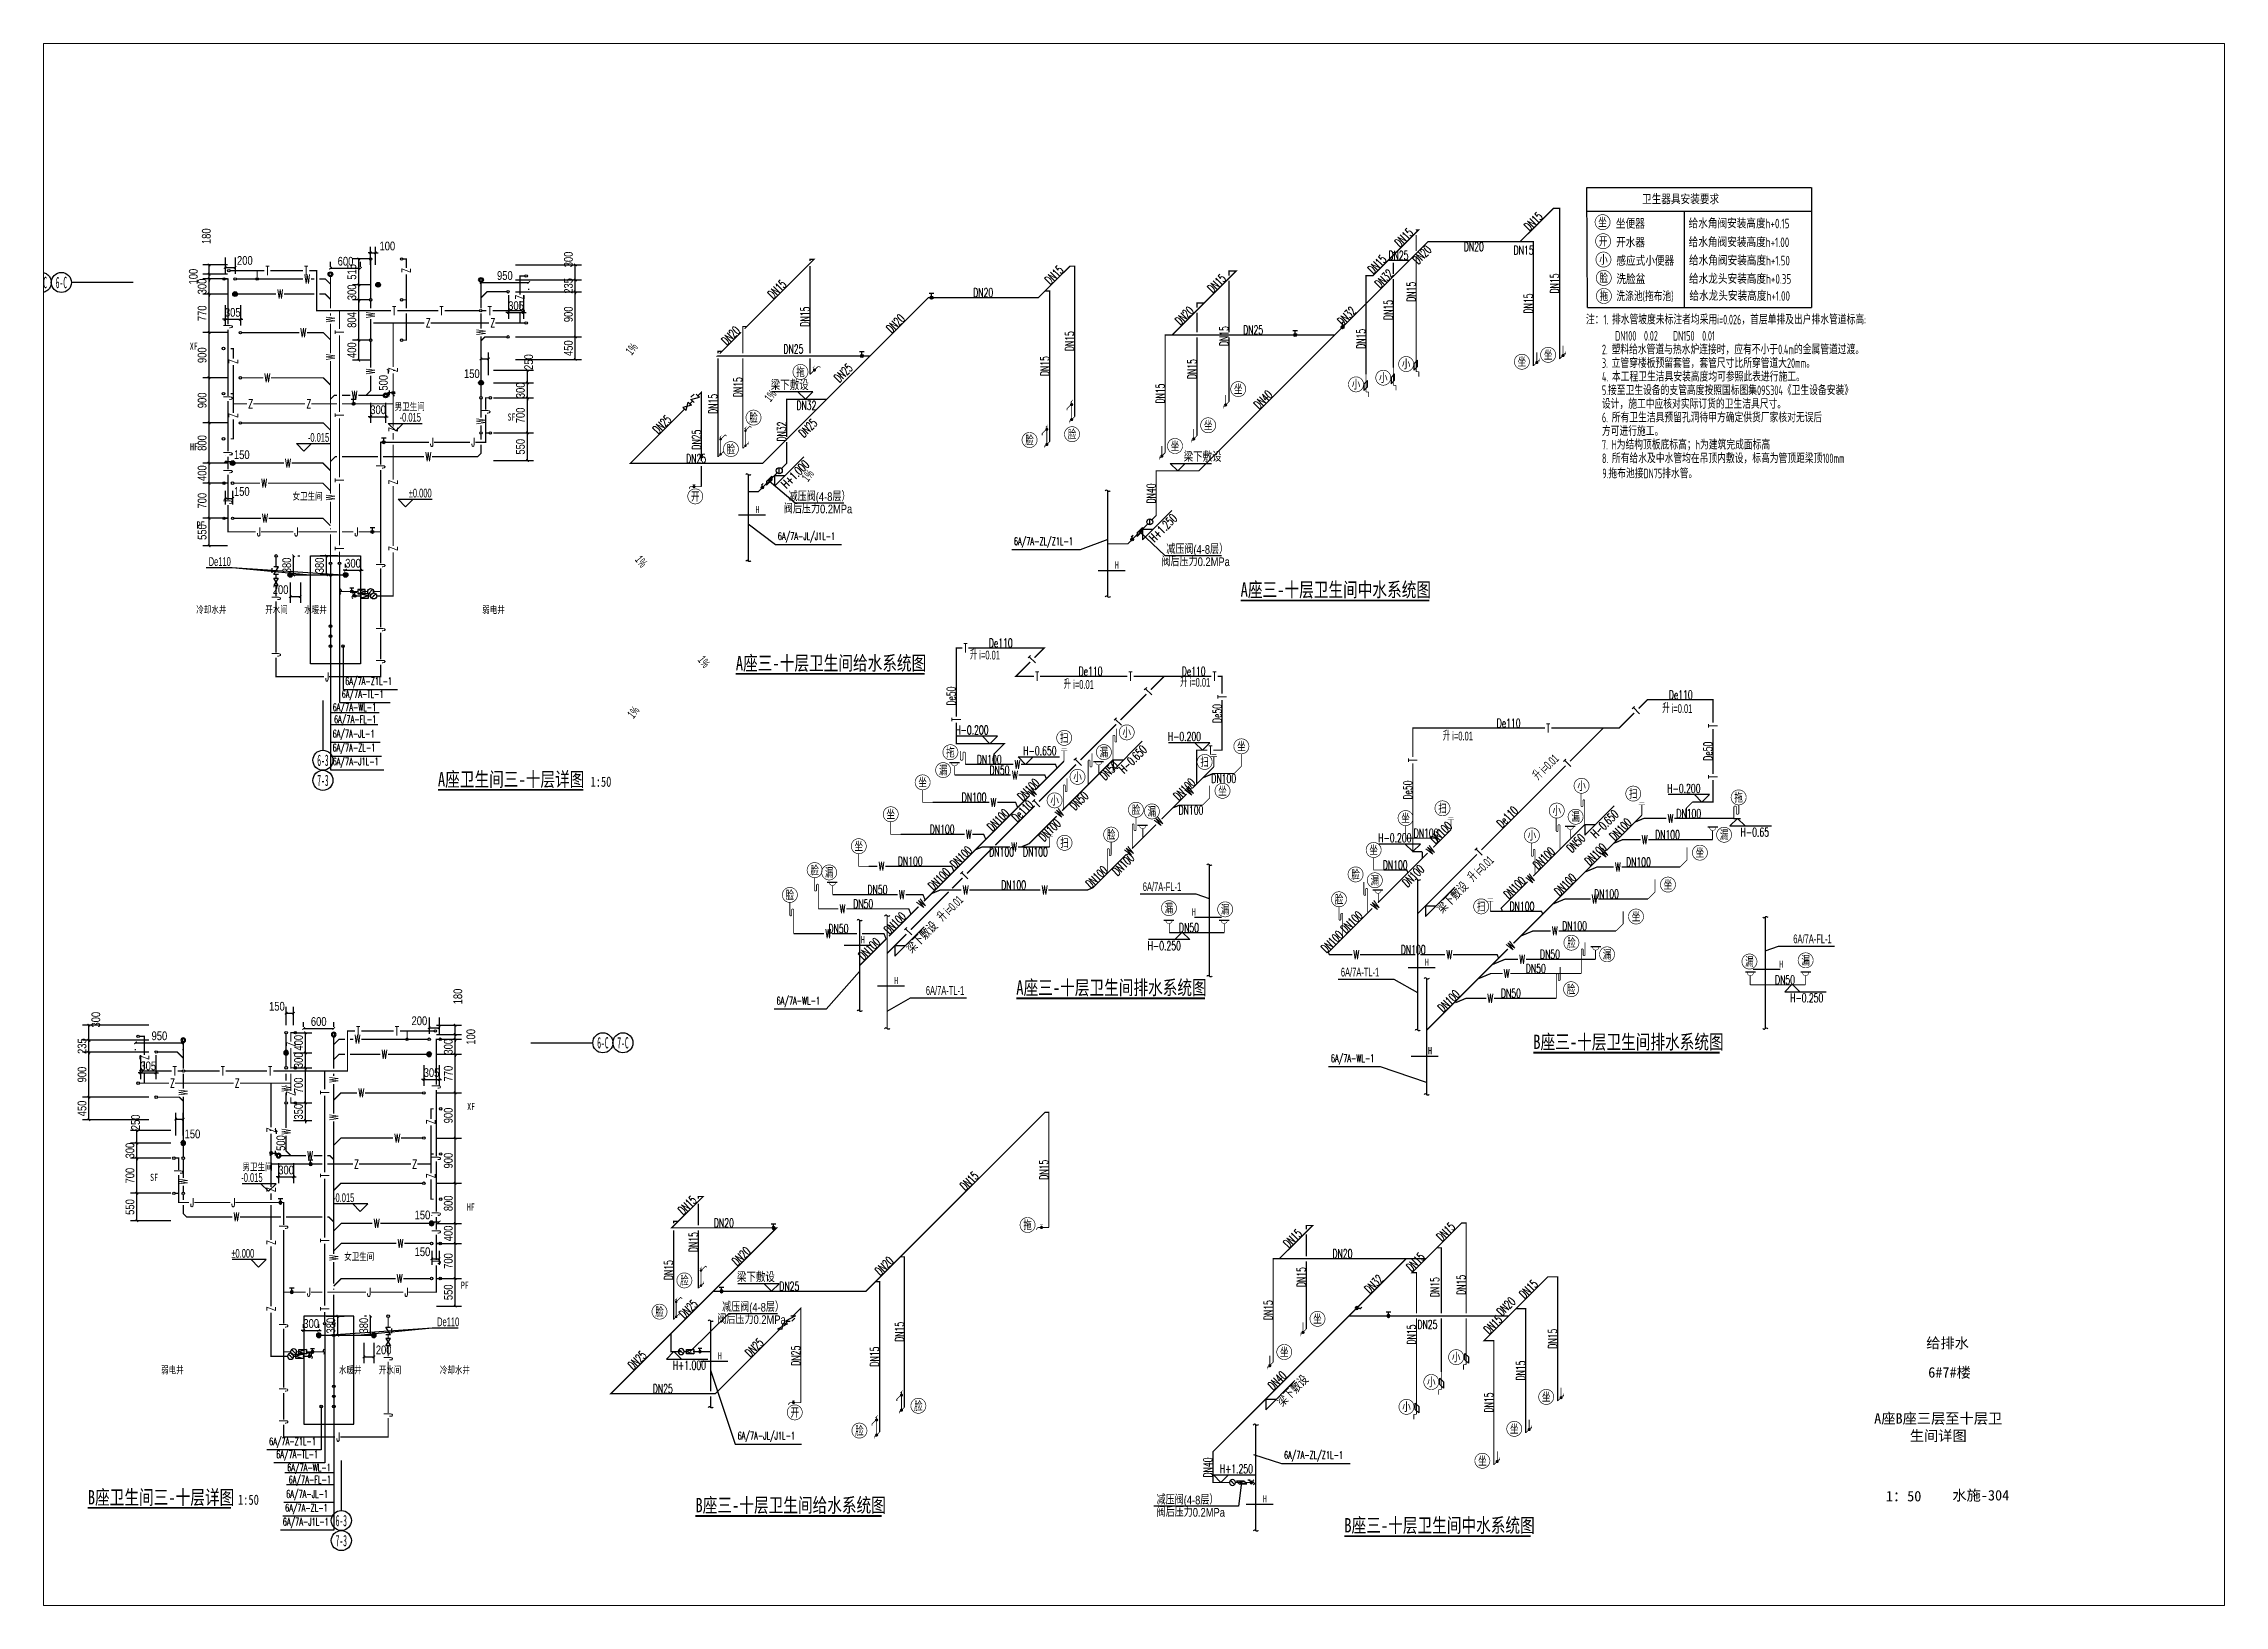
# Paper-space layout 'A座楼梯、卫生间及电梯平面详图(二）' of a CAD drawing. Extents: x -11 to 858, y -18 to 605.
# The model-space entities are those that its viewports show. They can reach past a viewport. Long polylines and large blocks are cut down to what shows.
import ezdxf
from ezdxf.enums import TextEntityAlignment as Align

# ---------------------------------------------------------------- set-up
doc = ezdxf.new("R2010")
doc.units = 0
doc.header["$LTSCALE"] = 1000
doc.header["$MEASUREMENT"] = 0
doc.linetypes.add('109-34 轴网$0$L1$0$$AUDIT_BAD_LTYPE1', pattern=[0])
doc.linetypes.add('A-电梯2623$0$$AUDIT_BAD_LTYPE2', pattern=[0])
doc.layers.get('Defpoints').update_dxf_attribs({"color": 167})
for name, color, linetype in [('00-图签签名_10', 10, 'Continuous'), ('01-标注_标高', 200, 'Continuous'), ('01-标注_符号', 200, 'Continuous'), ('01-标注_轴线坐标', 132, 'Continuous'), ('02-TEXT_房间', 7, 'Continuous'), ('A-E_栏杆', 232, 'Continuous'), ('A-I_卫-洁具', 241, 'Continuous'), ('DIM_SYMB', 3, 'Continuous'), ('DIM_中水', 3, 'Continuous'), ('DIM_给水', 3, 'Continuous'), ('DIM_通气', 3, 'Continuous'), ('EQUIP_中水', 7, 'Continuous'), ('EQUIP_地漏', 7, 'Continuous'), ('EQUIP_废水', 7, 'Continuous'), ('EQUIP_污水', 7, 'Continuous'), ('EQUIP_给水', 7, 'Continuous'), ('EQUIP_通气', 7, 'Continuous'), ('P-标注', 7, 'Continuous'), ('PIPE-中水', 122, 'Continuous'), ('PIPE-废水', 31, 'Continuous'), ('PIPE-污水', 2, 'Continuous'), ('PIPE-给水', 3, 'Continuous'), ('PIPE-给水中', 3, 'Continuous'), ('PIPE-通气', 30, 'Continuous'), ('TEXT_中水', 7, 'Continuous'), ('TEXT_废水', 7, 'Continuous'), ('TEXT_污水', 7, 'Continuous'), ('TEXT_给水', 7, 'Continuous'), ('TEXT_通气', 7, 'Continuous'), ('TWT_DIM', 3, 'Continuous'), ('TWT_ELEV', 3, 'Continuous'), ('TWT_IDEN', 3, 'Continuous'), ('TWT_LEAD', 3, 'Continuous'), ('TWT_SYMB', 3, 'Continuous'), ('TWT_TEXT', 7, 'Continuous'), ('VALVE_中水', 7, 'Continuous'), ('VALVE_给水', 7, 'Continuous'), ('VPIPE-中水', 122, 'TG_Z'), ('VPIPE-中水中', 122, 'TG_Z1'), ('VPIPE-废水', 31, 'TG_F'), ('VPIPE-污水', 2, 'TG_W'), ('VPIPE-给水', 3, 'TG_J'), ('VPIPE-给水中', 3, 'TG_J1'), ('VPIPE-通气', 3, 'Continuous')]:
    doc.layers.add(name, color=color, linetype=linetype)
doc.layers.add('04-不打印_视口', color=5, linetype='Continuous', plot=False)
doc.styles.add('_TCH_AXIS', font='STXIHEI.TTF')
doc.styles.add('_TCH_DIM', font='ros.shx', dxfattribs={"width": 0.8, "bigfont": 'jd.shx'})
doc.styles.add('_TCH_DIM_T3', font='ros.shx', dxfattribs={"width": 0.8, "bigfont": 'jd.shx'})
doc.styles.add('_TCH_SPACE', font='STXIHEI.TTF', dxfattribs={"width": 0.75, "height": 5})
doc.styles.add('_TWT_DIM_ELE', font='SIMPLEX', dxfattribs={"width": 0.8, "height": 3.5, "bigfont": 'HZTXT'})
doc.styles.add('_TWT_PIPEDN', font='SIMPLEX', dxfattribs={"width": 0.8, "height": 3.5, "bigfont": 'HZTXT'})
doc.styles.add('_TWT_PIPETEXT', font='SIMPLEX', dxfattribs={"width": 0.8, "height": 3.5, "bigfont": 'HZTXT'})
doc.styles.add('_TWT_SANITARY', font='', dxfattribs={"width": 0.8, "height": 3.5})
doc.styles.add('_TWT_SERIAL', font='COMPLEX', dxfattribs={"width": 0.8, "height": 3.5, "bigfont": 'HZTXT'})
doc.styles.add('HZ', font='txt', dxfattribs={"bigfont": 'hztxt'})
doc.styles.get("Standard").update_dxf_attribs({"font": 'STXIHEI.TTF', "width": 0.75})
doc.styles.add('TBHZ', font='ros1.shx', dxfattribs={"width": 0.9, "bigfont": 'jd.shx'})
doc.styles.add('TG_LINETYPE', font='SIMPLEX', dxfattribs={"width": 0.8, "height": 3, "bigfont": 'HZTXT'})
doc.styles.add('华文细黑', font='STXIHEI.TTF', dxfattribs={"height": 10})
doc.styles.get('_TWT_SANITARY').set_extended_font_data('SimSun')
doc.linetypes.add('TG_F', pattern='A,6,-0.3,["F",TG_LINETYPE,S=0.1,R=0,X=-0.23,Y=-0.15],0', length=6.3)
doc.linetypes.add('TG_J', pattern='A,5,-0.3,["J",TG_LINETYPE,S=0.1,R=0,X=-0.23,Y=-0.15],0', length=5.3)
doc.linetypes.add('TG_J1', pattern='A,5,-0.6,["J1",TG_LINETYPE,S=0.1,R=0,X=-0.52,Y=-0.15],0', length=5.6)
doc.linetypes.add('TG_W', pattern='A,3,-0.3,["W",TG_LINETYPE,S=0.1,R=0,X=-0.28,Y=-0.15],0', length=3.3)
doc.linetypes.add('TG_Z', pattern='A,5,-0.3,["Z",TG_LINETYPE,S=0.1,R=0,X=-0.28,Y=-0.15],0', length=5.3)
doc.linetypes.add('TG_Z1', pattern='A,5,-0.6,["Z1",TG_LINETYPE,S=0.1,R=0,X=-0.52,Y=-0.15],0', length=5.6)
doc.dimstyles.new('_TWT_ARCH&&50', dxfattribs={"dimtxt": 175, "dimasz": 50, "dimexe": 125, "dimexo": 150, "dimgap": 50, "dimtad": 1, "dimdec": 0, "dimzin": 0, "dimdsep": 46, "dimtxsty": '_TCH_DIM_T3', "dimblk": 'ARCHTICK', "dimcen": 0.09, "dimclrt": 7, "dimazin": 2, "dimtfac": 1, "dimtdec": 0, "dimtix": 1, "dimtmove": 2, "dimatfit": 3, "dimfxl": 0, "dimtolj": 1, "dimtzin": 0, "dimarcsym": 0})

psp = doc.layouts.new('A座楼梯、卫生间及电梯平面详图(二）')

msp = doc.modelspace()

# ---------------------------------------------------------------- texts
at = {"layer": '00-图签签名_10', "char_height": 208, "attachment_point": 5, "style": '华文细黑'}
for s, insert, width in [('给排水', (138488.8, 4330.3), 81280.323), ('6#7#楼', (138527.8, 3745.8), 81280.323), ('A座B座三层至十层卫生间详图', (138302.1, 2654.7), 2722.882), ('1：50', (137612.2, 1288), 81280.323), ('水施-304', (139151, 1296.6), 81280.323)]:
    msp.add_mtext(s, dxfattribs=dict(at, insert=insert, width=width))
at = {"layer": '01-标注_标高', "color": 7, "style": '_TCH_DIM', "width": 0.64}
for s, p in [('-0.015', (107642, 22708.6)), ('-0.015', (105813.8, 22306.5)), ('%%P0.000', (107823.7, 21197.3)), ('-0.015', (104486.4, 7553.4)), ('-0.015', (106314.6, 7151.4)), ('%%P0.000', (104288.6, 6042.1))]:
    msp.add_text(s, height=175, dxfattribs=at).set_placement(p)
at = {"layer": '01-标注_符号', "color": 7, "style": '_TCH_DIM', "width": 0.64}
for rotation, p in [(51.58501, (112265.8, 24019.9)), (51.58501, (115031, 23086.9)), (51.58501, (115776.9, 21495.8)), (308.41499, (112320.6, 19953.9)), (308.415, (113572.9, 17954)), (51.58501, (112301, 16777.1))]:
    msp.add_text('1%', height=175, rotation=rotation, dxfattribs=at).set_placement(p)
at = {"layer": '01-标注_轴线坐标', "color": 7, "style": '_TCH_AXIS'}
for s, width, p, p2 in [('7-C', 0.43967, (100388.6, 25369.5), (100614.8, 25369.5)), ('6-C', 0.43967, (100788.6, 25369.5), (101014.8, 25369.5)), ('6-3', 0.51875, (106001, 15845.1), (106227.3, 15845.1)), ('7-3', 0.51875, (106001, 15445.1), (106227.3, 15445.1)), ('6-C', 0.43967, (111579.5, 10214.4), (111805.8, 10214.4)), ('7-C', 0.43967, (111979.5, 10214.4), (112205.8, 10214.4)), ('6-3', 0.51875, (106367.1, 690), (106593.3, 690)), ('7-3', 0.51875, (106367.1, 290), (106593.3, 290))]:
    msp.add_text(s, height=226.27, dxfattribs=dict(at, width=width)).set_placement(p, p2, align=Align.FIT)
at = {"layer": '02-TEXT_房间', "style": '_TCH_SPACE', "width": 0.75}
for s, p in [('XF', (103460, 24141.3)), ('男卫生间', (107543.4, 22938.3)), ('SF', (109792.1, 22728.9)), ('HF', (103465, 22136.5)), ('女卫生间', (105508, 21150.7)), ('PF', (103595.9, 20577.8)), ('冷却水井', (103589.8, 18889.2)), ('开水间', (104963.4, 18889.2)), ('水暖井', (105741.5, 18889.2)), ('弱电井', (109288.4, 18889.2)), ('XF', (108987.9, 8986.2)), ('男卫生间', (104509.9, 7783.1)), ('SF', (102668.7, 7573.7)), ('HF', (108979.7, 6981.4)), ('女卫生间', (106537.1, 5995.5)), ('PF', (108862, 5422.7)), ('弱电井', (102888.9, 3734.1)), ('水暖井', (106434, 3734.1)), ('开水间', (107226.9, 3734.1)), ('冷却水井', (108443.7, 3734.1))]:
    msp.add_text(s, height=142.71, dxfattribs=at).set_placement(p)
at = {"layer": 'DIM_SYMB', "color": 7, "linetype": '109-34 轴网$0$L1$0$$AUDIT_BAD_LTYPE1', "width": 0.75}
for s, p in [('A座三-十层卫生间中水系统图', (124399.8, 19217.2)), ('A座三-十层卫生间给水系统图', (114341.1, 17753.4)), ('A座三-十层卫生间排水系统图', (119929.8, 11285.6)), ('B座三-十层卫生间排水系统图', (130231.8, 10203.2)), ('B座三-十层卫生间给水系统图', (113536.4, 967.9)), ('B座三-十层卫生间中水系统图', (126466.4, 567.2))]:
    msp.add_text(s, height=285.426, dxfattribs=at).set_placement(p)
at = {"layer": 'DIM_SYMB', "color": 7, "width": 0.75}
for s, height, p in [('A座卫生间三-十层详图', 285.426, (108404.6, 15437.6)), ('1:50', 203.88, (111445.9, 15430.4)), ('B座卫生间三-十层详图', 285.426, (101427.4, 1124.5)), ('1:50', 203.88, (104421.2, 1117.2))]:
    msp.add_text(s, height=height, dxfattribs=at).set_placement(p)
at = {"layer": 'DIM_中水', "color": 7, "style": '_TWT_SERIAL', "width": 0.64}
for s, p in [('6A/7A-ZL/Z1L-1', (119883.7, 20249.6)), ('6A/7A-Z1L-1', (106557.7, 17460.8)), ('6A/7A-ZL-1', (106307, 16136.3)), ('6A/7A-J1L-1', (106307.4, 15859.6)), ('6A/7A-Z1L-1', (105040.1, 2305.6)), ('6A/7A-ZL/Z1L-1', (125265.4, 2033.6)), ('6A/7A-J1L-1', (105313.2, 704.5)), ('6A/7A-ZL-1', (105359.3, 981.2))]:
    msp.add_text(s, height=150, dxfattribs=at).set_placement(p)
at = {"layer": 'DIM_给水', "color": 7, "style": '_TWT_SERIAL', "width": 0.64}
for s, p in [('6A/7A-JL/J1L-1', (115178, 20351.3)), ('6A/7A-WL-1', (106307.8, 16939.9)), ('6A/7A-JL-1', (106306.9, 16413)), ('6A/7A-FL-1', (106334.4, 16699.6)), ('6A/7A-JL/J1L-1', (114377.6, 2419.7)), ('6A/7A-WL-1', (105402.9, 1784.8)), ('6A/7A-JL-1', (105382.3, 1257.9)), ('6A/7A-FL-1', (105431.2, 1544.5))]:
    msp.add_text(s, height=150, dxfattribs=at).set_placement(p)
at = {"layer": 'DIM_给水', "color": 7, "linetype": '109-34 轴网$0$L1$0$$AUDIT_BAD_LTYPE1', "style": '_TWT_DIM_ELE', "width": 0.64}
msp.add_text('H+1.000', height=175, rotation=0.03211, dxfattribs=at).set_placement((113084.4, 3810.8))
at = {"layer": 'DIM_通气', "color": 7, "style": '_TWT_SERIAL', "width": 0.64}
for s, p in [('6A/7A-TL-1', (106487.3, 17203.9)), ('6A/7A-WL-1', (115152.9, 11089.8)), ('6A/7A-WL-1', (126199, 9943.5)), ('6A/7A-TL-1', (105183.6, 2048.7))]:
    msp.add_text(s, height=150, dxfattribs=at).set_placement(p)
at = {"layer": 'P-标注', "style": 'TBHZ'}
for s, width, p in [('卫生器具安装要求', 0.8, (132400.1, 27043.5)), ('坐便器', 0.8, (131880.1, 26555.8)), ('给水角阀安装高度h+0.15', 0.8, (133327.2, 26561.1)), ('开水器', 0.8, (131882.3, 26182.9)), ('给水角阀安装高度h+1.00', 0.8, (133329.4, 26188.2)), ('洗脸盆', 0.8, (131888.6, 25451.3)), ('感应式小便器', 0.8, (131888.6, 25817.1)), ('给水角阀安装高度h+1.50', 0.8, (133335.7, 25822.4)), ('给水龙头安装高度h+0.35', 0.8, (133335.7, 25456.6)), ('洗涤池(拖布池)', 0.7, (131888.6, 25110.6)), ('给水龙头安装高度h+1.00', 0.8, (133343.8, 25117.6)), ('注：1. 排水管坡度未标注者均采用i=0.026，首层单排及出户排水管道标高:', 0.7, (131282.3, 24647.4)), ('DN100  0.02    DN150  0.01', 0.7, (131863.1, 24322.9)), ('2. 塑料给水管道与热水炉连接时，应有不小于0.4m的金属管道过渡。', 0.7, (131601.2, 24051.7)), ('3. 立管穿楼板预留套管，套管尺寸比所穿管道大20mm。', 0.7, (131601.2, 23780.4)), ('4. 本工程卫生洁具安装高度均可参照此表进行施工。', 0.7, (131601.2, 23509.2)), ('设计，施工中应核对实际订货的卫生洁具尺寸。', 0.7, (131601.2, 22966.7)), ('5.接至卫生设备的支管高度按照国标图集09S304《卫生设备安装》', 0.7, (131601.2, 23238)), ('方可进行施工。', 0.7, (131601.2, 22424.3)), ('6. 所有卫生洁具预留孔洞待甲方确定供货厂家核对无误后', 0.7, (131601.2, 22695.5)), ('7. H为结构顶板底标高；h为建筑完成面标高', 0.7, (131601.2, 22153.1)), ('8. 所有给水及中水管均在吊顶内敷设，标高为管顶距梁顶100mm', 0.7, (131601.2, 21881.8)), ('9.拖布池接DN75排水管。', 0.7, (131608.6, 21580.5))]:
    msp.add_text(s, height=192, dxfattribs=dict(at, width=width)).set_placement(p)
at = {"layer": 'TEXT_中水', "linetype": 'Continuous', "style": '_TWT_PIPEDN', "width": 0.64}
for s, rotation, p in [('DN15', 45, (127574.9, 26175.1)), ('DN15', 45, (130155.2, 26498.9)), ('DN20', 45, (127938.4, 25832.9)), ('DN15', 45, (123845.1, 25262.7)), ('DN15', 45, (127042.2, 25642.4)), ('DN32', 45, (127178.5, 25355.8)), ('DN15', 90, (130744.5, 25263.9)), ('DN15', 90, (127886.1, 25098.7)), ('DN15', 90, (130221.9, 24864.1)), ('DN20', 45, (123201.2, 24618.8)), ('DN32', 45, (126434.7, 24612)), ('DN15', 90, (127430.9, 24734.9)), ('DN15', 90, (124156.9, 24215)), ('DN15', 90, (126887.6, 24160.3)), ('DN15', 90, (123520.5, 23557.7)), ('DN15', 90, (122884.1, 23068.5)), ('DN40', 45, (124768.6, 22945.9)), ('DN40', 90, (122705.7, 21077.5)), ('DN15', 45, (125358.3, 6225.2)), ('DN15', 45, (128409.9, 6358.3)), ('DN20', 360, (126231.3, 6035.7)), ('DN15', 45, (127806.7, 5755.1)), ('DN15', 90, (125698.6, 5457.8)), ('DN32', 45, (126975.3, 5316.8)), ('DN15', 90, (128882.7, 5301.9)), ('DN15', 90, (128360.1, 5257)), ('DN20', 45, (129611, 4868.9)), ('DN15', 45, (130058.8, 5214.9)), ('DN15', 90, (125037, 4796.2)), ('DN15', 45, (129351.2, 4507.3)), ('DN15', 90, (127892.8, 4311.9)), ('DN15', 90, (130706.3, 4229.2)), ('DN15', 90, (130069.9, 3592.8)), ('DN40', 45, (125050.6, 3392.1)), ('DN15', 90, (129433.5, 2956.4)), ('DN40', 90, (123837.4, 1662.2))]:
    msp.add_text(s, height=175, rotation=rotation, dxfattribs=at).set_placement(p)
for s, p in [('DN25', (127348.1, 25937)), ('DN20', (128848.7, 26109.4)), ('DN15', (129841.2, 26039)), ('DN25', (124451.8, 24449.4)), ('DN25', (127923.9, 4623.6))]:
    msp.add_text(s, height=175, dxfattribs=at).set_placement(p)
at = {"layer": 'TEXT_中水', "linetype": '109-34 轴网$0$L1$0$$AUDIT_BAD_LTYPE1', "style": '_TWT_PIPETEXT', "width": 0.64}
for rotation, p in [(90, (107861, 25672.1)), (90, (110126.5, 25139.3)), (0, (108161.1, 24589.2)), (0, (109451.5, 24589.2)), (90, (104415.8, 23861.4)), (90, (107601.2, 23696.1)), (90, (104415.8, 22782)), (90, (107601.2, 22506.7)), (90, (107601.2, 21451.6)), (90, (107601.2, 20130.1)), (90, (102642.8, 9984.1)), (90, (105561.2, 10248.9)), (360, (103068.2, 9434)), (360, (104358.6, 9434)), (90, (105561.2, 9268)), (90, (108353.6, 8706.2)), (90, (105168.1, 8540.9)), (90, (105168.1, 7351.5)), (90, (108353.6, 7626.9)), (90, (105168.1, 6296.4)), (90, (105168.1, 4974.9))]:
    msp.add_text('Z', height=175, rotation=rotation, dxfattribs=at).set_placement(p)
for p in [(104626, 22976.9), (105784.1, 22976.9), (106735.5, 7821.8), (107893.6, 7821.8)]:
    msp.add_text('Z', height=175, dxfattribs=at).set_placement(p)
at = {"layer": 'TEXT_废水', "linetype": 'Continuous', "style": '_TWT_PIPEDN', "width": 0.64}
for p in [(123172.8, 12534.1), (135049.7, 11494.1)]:
    msp.add_text('DN50', height=175, dxfattribs=at).set_placement(p)
at = {"layer": 'TEXT_污水', "linetype": '109-34 轴网$0$L1$0$$AUDIT_BAD_LTYPE1', "style": '_TWT_PIPETEXT', "width": 0.64}
for p in [(105743, 25465.3), (105205.5, 25165.3), (105666.6, 24395.3), (104949.8, 23495.3), (106687.1, 23145.6), (105361.1, 21794.7), (108155.3, 21924.1), (104885.5, 21394.7), (104901.7, 20695.2), (119846.1, 15576), (119896.1, 15788.1), (119418, 15031.5), (132911, 14711.7), (118925.6, 14395.1), (132394.9, 14287.4), (117187, 13758.7), (119831.8, 14142.9), (131861.4, 13742.9), (116410.7, 12909.8), (117592.2, 13192.6), (118863.2, 13284.1), (120438, 13284.1), (131399.4, 13106.5), (130605.2, 12470.1), (116125.3, 12415.1), (126650.6, 11995.5), (128501.3, 11995.5), (129645.5, 11621.2), (129953.5, 11904), (129320.1, 11126.5), (106744.6, 10310.1), (107282.1, 10010.1), (106821.1, 9240.1), (107537.9, 8340.1), (105800.5, 7990.4), (104332.4, 6769), (107126.6, 6639.6), (107602.2, 6239.6), (107585.9, 5540)]:
    msp.add_text('W', height=175, dxfattribs=at).set_placement(p)
for rotation, p in [(90, (106351.9, 24687.6)), (90, (107151.5, 24777.7)), (90, (109351.6, 24433.6)), (90, (106351.9, 23940)), (90, (107151.5, 23652.5)), (90, (109351.6, 22657.9)), (90, (106351.9, 21139.6)), (45, (120276.6, 15211.9)), (45, (123405.8, 15241.3)), (45, (120814, 14799.7)), (45, (122796.3, 14631.8)), (45, (122205.7, 14041.2)), (45, (128207.9, 14064.5)), (45, (131659.1, 14005.6)), (45, (130198.4, 13494.5)), (45, (118061.7, 12996.9)), (45, (127105.1, 12961.7)), (45, (129806.8, 12153.3)), (90, (106417.4, 9532.5)), (90, (103417.7, 9278.4)), (90, (105467.8, 9354.5)), (90, (106417.4, 8784.8)), (90, (105467.8, 8497.3)), (90, (103417.7, 7502.8)), (90, (106417.4, 5984.5))]:
    msp.add_text('W', height=175, rotation=rotation, dxfattribs=at).set_placement(p)
at = {"layer": 'TEXT_污水', "linetype": 'Continuous', "style": '_TWT_PIPEDN', "width": 0.64}
for s, p in [('DN100', (119145.5, 15888.1)), ('DN50', (119396.5, 15676)), ('DN100', (123817.1, 15507.8)), ('DN100', (118842.8, 15131.5)), ('DN100', (123164.6, 14876.5)), ('DN100', (133083.6, 14811.7)), ('DN100', (118206.4, 14495.1)), ('DN100', (127849.4, 14419.2)), ('DN100', (132659.4, 14387.4)), ('DN100', (117570, 13858.7)), ('DN100', (119391.3, 14042.9)), ('DN100', (120064.7, 14042.9)), ('DN100', (127234.5, 13783.1)), ('DN100', (132081.4, 13842.9)), ('DN100', (119630.9, 13384.1)), ('DN50', (116682.4, 13009.8)), ('DN50', (116965.2, 13292.6)), ('DN100', (129760.6, 12959.2)), ('DN100', (131445, 13206.5)), ('DN50', (116188.1, 12515.1)), ('DN100', (130808.6, 12570.1)), ('DN100', (127593.4, 12095.5)), ('DN50', (130366.6, 12004)), ('DN50', (130083.7, 11721.2)), ('DN50', (129588.6, 11226.5))]:
    msp.add_text(s, height=175, dxfattribs=at).set_placement(p)
for s, rotation, p in [('DN50', 45, (121704.2, 15548.3)), ('DN100', 45, (120060.4, 15137)), ('DN50', 45, (121103.1, 14947.3)), ('DN100', 45, (123166.4, 15143.3)), ('DN100', 45, (119456.5, 14533.2)), ('DN100', 45, (120484.5, 14328.7)), ('DN100', 45, (131858.4, 14346.2)), ('DN100', 44.99996, (128282.9, 14280.9)), ('DN50', 45, (131001.7, 14104.5)), ('DN100', 45, (118716.7, 13793.4)), ('DN100', 45, (121950.4, 13644.5)), ('DN100', 45, (130332.4, 13770)), ('DN100', 45, (131360.6, 13848.4)), ('DN100', 45, (118279.9, 13356.6)), ('DN100', 45, (121418.4, 13395.3)), ('DN100', 45, (127728, 13416.7)), ('DN100', 45, (129746.5, 13184)), ('DN100', 45, (130756.7, 13244.6)), ('DN100', 45, (117400.5, 12477.2)), ('DN100', 45, (126499.3, 12497.3)), ('DN100', 45, (116888.2, 11964.9)), ('DN100', 45, (126108.8, 12106.7)), ('DN100', 45, (128435.7, 10923.5))]:
    msp.add_text(s, height=175, rotation=rotation, dxfattribs=at).set_placement(p)
at = {"layer": 'TEXT_给水', "linetype": 'Continuous', "style": '_TWT_PIPEDN', "width": 0.64}
for s, rotation, p in [('DN15', 45, (120605.2, 25431)), ('DN15', 45, (115085.3, 25145.6)), ('DN15', 90, (115808.7, 24602.6)), ('DN20', 45, (117444.9, 24463.2)), ('DN20', 45, (114160.7, 24221)), ('DN15', 90, (121080.2, 24112.8)), ('DN15', 90, (120585, 23617.5)), ('DN15', 90, (114469.3, 23195.6)), ('DN25', 45, (116404.2, 23478)), ('DN15', 90, (113974.6, 22862.9)), ('DN25', 45, (112792.6, 22449.5)), ('DN32', 90, (115342.4, 22311.4)), ('DN25', 45, (115699.5, 22379.5)), ('DN25', 90, (113643.7, 22149.9)), ('DN15', 90, (120567.3, 7597.7)), ('DN15', 45, (118913.8, 7371.2)), ('DN15', 45, (113295.4, 6887.2)), ('DN20', 45, (114370.4, 5869.7)), ('DN20', 45, (117219.8, 5677.2)), ('DN25', 45, (113318.4, 4817.8)), ('DN25', 45, (114632.2, 4047.9)), ('DN15', 90, (117688.9, 4366.2)), ('DN25', 45, (112297.4, 3796.7)), ('DN25', 90, (115625.4, 3890.4)), ('DN15', 90, (117194.3, 3871.5))]:
    msp.add_text(s, height=175, rotation=rotation, dxfattribs=at).set_placement(p)
for s, p in [('DN20', (119071.6, 25193.9)), ('DN25', (115290.8, 24069.4)), ('DN32', (115549.5, 22945.7)), ('DN25', (113351, 21888.8)), ('DN20', (113904.3, 6650.1)), ('DN25', (115208.6, 5387.1)), ('DN25', (112687.3, 3345))]:
    msp.add_text(s, height=175, dxfattribs=at).set_placement(p)
at = {"layer": 'TEXT_给水', "linetype": '109-34 轴网$0$L1$0$$AUDIT_BAD_LTYPE1', "style": '_TWT_PIPETEXT', "width": 0.64}
for rotation, p in [(90, (104309.6, 24567.8)), (90, (104309.6, 23142.8)), (90.00001, (109444, 22870.5)), (90, (104309.6, 22035.6)), (90, (104309.6, 21679.3)), (90, (107351.5, 21772.3)), (90, (104309.6, 21070.8)), (90, (107351.5, 19806.8)), (90, (105267.9, 19150.7)), (90, (107351.5, 18528.1)), (90, (105267.9, 18027.4)), (90, (107351.5, 17891.8)), (90, (108459.7, 9412.7)), (90, (108459.7, 7987.7)), (89.99999, (103325.3, 7715.4)), (90, (105417.8, 6617.2)), (90, (108459.7, 6880.5)), (90, (108459.7, 6524.2)), (90, (108459.7, 5915.7)), (90, (105417.8, 4651.7)), (90, (107501.4, 3995.5)), (90, (105417.8, 3372.9)), (90, (105417.8, 2736.6)), (90, (107501.4, 2872.3))]:
    msp.add_text('J', height=175, rotation=rotation, dxfattribs=at).set_placement(p)
for p in [(108249.3, 22210.3), (109070.6, 22210.3), (104801.1, 20424.2), (105546.7, 20424.2), (106744.9, 20424.2), (106159.4, 17536.2), (103470.4, 7055.2), (104291.7, 7055.2), (105796.1, 5269), (106994.3, 5269), (107740, 5269), (106381.6, 2381)]:
    msp.add_text('J', height=175, dxfattribs=at).set_placement(p)
at = {"layer": 'TEXT_给水', "style": '_TWT_PIPEDN', "width": 0.64}
for p in [(113583.6, 6154.3), (113088.3, 5595.1)]:
    msp.add_text('DN15', height=175, rotation=90, dxfattribs=at).set_placement(p)
at = {"layer": 'TEXT_通气', "linetype": '109-34 轴网$0$L1$0$$AUDIT_BAD_LTYPE1', "style": '_TWT_PIPETEXT', "width": 0.64}
for p in [(104968.2, 25629.9), (105740.8, 25629.9), (107495.2, 24832), (108441.1, 24832), (109398.2, 24832), (118878.4, 18109.2), (120306.4, 17545), (122170.6, 17545), (123842.1, 17545), (130493, 16512.7), (123759.8, 16072), (106778.9, 10474.7), (107551.4, 10474.7), (103121.4, 9676.8), (104078.6, 9676.8), (105024.5, 9676.8)]:
    msp.add_text('T', height=175, dxfattribs=at).set_placement(p)
for rotation, p in [(90, (106531.9, 24454.2)), (90, (106531.9, 22801.1)), (90, (106531.9, 21500.5)), (90, (106531.9, 20141.5)), (45, (120285.5, 17872.5)), (45.01238, (122602, 17232.9)), (90, (124119.9, 17186.5)), (45, (132323.9, 16857.4)), (90, (118822.7, 16731.3)), (45.01238, (121999.7, 16630.3)), (90, (133902.3, 16607.9)), (45.01238, (121200.2, 15830.5)), (90, (127919.8, 15924.5)), (45, (130957, 15805.3)), (90, (133902.3, 15588.4)), (45.01238, (120374.7, 15004.6)), (45, (129190.2, 14038.5)), (45.01238, (118938.7, 13568)), (45.01238, (117820.5, 12449.3)), (90, (106237.4, 9299.1)), (90, (106237.4, 7646)), (90, (106237.4, 6345.4)), (90, (106237.4, 4986.4))]:
    msp.add_text('T', height=175, rotation=rotation, dxfattribs=at).set_placement(p)
at = {"layer": 'TEXT_通气', "linetype": 'Continuous', "style": '_TWT_PIPEDN', "width": 0.64}
for p in [(119383.9, 18209.2), (121173, 17645), (123228.4, 17645), (132934.4, 17176.9), (129503.6, 16612.7)]:
    msp.add_text('De110', height=175, dxfattribs=at).set_placement(p)
for s, rotation, p in [('De50', 90, (118722.7, 17048.4)), ('De50', 90, (124019.9, 16701.3)), ('De50', 90, (133802.3, 15949.9)), ('De50', 90, (127819.8, 15175)), ('De110', 45.01238, (119948.3, 14719.5)), ('De110', 45, (129609.8, 14599.6))]:
    msp.add_text(s, height=175, rotation=rotation, dxfattribs=at).set_placement(p)
at = {"layer": 'TWT_ELEV', "color": 7, "linetype": '109-34 轴网$0$L1$0$$AUDIT_BAD_LTYPE1', "style": '_TWT_DIM_ELE'}
for s, rotation, width, p in [('梁下敷设', 0, 0.8, (115037.6, 23340.5)), ('H+1.000', 45, 0.64, (115351.9, 21365.8)), ('梁下敷设', 0, 0.8, (123266.6, 21912.5)), ('H+1.250', 45, 0.64, (122682.6, 20293.4)), ('H-0.650', 45, 0.64, (122081.4, 15681.6)), ('H-0.650', 45, 0.64, (131482.3, 14393)), ('梁下敷设', 45, 0.8, (128425.3, 12889)), ('梁下敷设', 45, 0.8, (117852.6, 12096.7)), ('梁下敷设', 0, 0.8, (114364.3, 5559.6)), ('梁下敷设', 45, 0.8, (125240.3, 3055)), ('H+1.250', 0, 0.64, (123984.8, 1746.6))]:
    msp.add_text(s, height=175, rotation=rotation, dxfattribs=dict(at, width=width)).set_placement(p)
at = {"layer": 'TWT_ELEV', "color": 7, "linetype": '109-34 轴网$0$L1$0$$AUDIT_BAD_LTYPE1', "style": '_TWT_DIM_ELE', "width": 0.64}
for s, p in [('H-0.200', (118716, 16474.4)), ('H-0.200', (122949.6, 16344.5)), ('H-0.650', (120070.6, 16060.6)), ('H-0.200', (132903.1, 15309.7)), ('H-0.200', (127142.7, 14324.2)), ('H-0.65', (134364.3, 14439.2)), ('H-0.250', (122548.9, 12174.5)), ('H-0.250', (135350.3, 11134.5))]:
    msp.add_text(s, height=175, dxfattribs=at).set_placement(p)
at = {"layer": 'TWT_IDEN', "color": 7, "linetype": 'A-电梯2623$0$$AUDIT_BAD_LTYPE2', "style": '_TWT_SANITARY', "width": 0.878906}
for s, p, p2 in [('坐', (131529.3, 26600.8), (131699.1, 26600.8)), ('开', (131540, 26220.8), (131709.7, 26220.8)), ('小', (131546.3, 25855), (131716, 25855)), ('脸', (131552.6, 25489.2), (131722.3, 25489.2)), ('拖', (131555.5, 25129), (131725.2, 25129))]:
    msp.add_text(s, height=169.7, dxfattribs=at).set_placement(p, p2, align=Align.FIT)
at = {"layer": 'TWT_IDEN', "color": 7, "linetype": '109-34 轴网$0$L1$0$$AUDIT_BAD_LTYPE1', "style": '_TWT_SANITARY', "width": 0.878906}
for s, p, p2 in [('小', (127614.2, 23772.3), (127783.9, 23772.3)), ('坐', (129921.5, 23817.8), (130091.2, 23817.8)), ('坐', (130444.1, 23955.6), (130613.8, 23955.6)), ('拖', (115544.9, 23614.6), (115714.6, 23614.6)), ('小', (126615.7, 23367.2), (126785.4, 23367.2)), ('小', (127159, 23499.9), (127328.7, 23499.9)), ('坐', (124268.9, 23272.7), (124438.6, 23272.7)), ('脸', (114609.8, 22703.9), (114779.5, 22703.9)), ('坐', (123669.7, 22551.2), (123839.5, 22551.2)), ('脸', (114158.7, 22076.6), (114328.4, 22076.6)), ('脸', (120110.2, 22257.6), (120279.9, 22257.6)), ('脸', (120956.6, 22373.8), (121126.3, 22373.8)), ('坐', (123008.4, 22138.5), (123178.1, 22138.5)), ('开', (113449.1, 21134.3), (113618.8, 21134.3)), ('扫', (120800.7, 16320.3), (120970.4, 16320.3)), ('小', (122046.2, 16430), (122215.9, 16430)), ('拖', (118532.7, 16033.9), (118702.4, 16033.9)), ('漏', (121591.1, 16036.5), (121760.8, 16036.5)), ('坐', (124330.8, 16151.9), (124500.5, 16151.9)), ('漏', (118388.8, 15677.6), (118558.5, 15677.6)), ('小', (121066.7, 15543.5), (121236.4, 15543.5)), ('扫', (123599.3, 15840.7), (123769, 15840.7)), ('坐', (117979.8, 15434.2), (118149.5, 15434.2)), ('小', (120609.8, 15074.6), (120779.5, 15074.6)), ('坐', (123955.4, 15265.4), (124125.1, 15265.4)), ('小', (131110.5, 15365.5), (131280.2, 15365.5)), ('扫', (132141, 15209), (132310.7, 15209)), ('拖', (134240.4, 15134.1), (134410.1, 15134.1)), ('坐', (117343.4, 14797.8), (117513.1, 14797.8)), ('脸', (122231, 14887.1), (122400.7, 14887.1)), ('漏', (122547.9, 14854.1), (122717.6, 14854.1)), ('坐', (127603.4, 14721.9), (127773.1, 14721.9)), ('扫', (128338.2, 14916.3), (128507.9, 14916.3)), ('小', (130615.6, 14870.6), (130785.3, 14870.6)), ('漏', (130992, 14747.9), (131161.7, 14747.9)), ('坐', (116707, 14161.4), (116876.7, 14161.4)), ('扫', (120807, 14228.4), (120976.7, 14228.4)), ('脸', (121735.7, 14391.8), (121905.4, 14391.8)), ('小', (130120.6, 14375.6), (130290.3, 14375.6)), ('漏', (133950.6, 14389), (134120.3, 14389)), ('坐', (126967.3, 14085.7), (127137, 14085.7)), ('坐', (133468.1, 14031.8), (133637.8, 14031.8)), ('脸', (115827.7, 13684.3), (115997.4, 13684.3)), ('漏', (116117.1, 13638.2), (116286.8, 13638.2)), ('脸', (126607.1, 13598.5), (126776.8, 13598.5)), ('漏', (126990, 13481.7), (127159.7, 13481.7)), ('坐', (132831.7, 13395.4), (133001.4, 13395.4)), ('脸', (115333.4, 13189.6), (115503.1, 13189.6)), ('漏', (122887.8, 12926), (123057.5, 12926)), ('漏', (124008.4, 12901.9), (124178.1, 12901.9)), ('脸', (126276.1, 13103.2), (126445.8, 13103.2)), ('扫', (129109.3, 12961.4), (129279, 12961.4)), ('坐', (132195.3, 12759), (132365, 12759)), ('脸', (130907.2, 12237.4), (131076.9, 12237.4)), ('漏', (131617.8, 12005.7), (131787.5, 12005.7)), ('漏', (134455.1, 11861.9), (134624.8, 11861.9)), ('漏', (135575.7, 11886), (135745.4, 11886)), ('脸', (130901.1, 11309.9), (131070.8, 11309.9)), ('拖', (120070.9, 6609.7), (120240.6, 6609.7)), ('脸', (113231.7, 5505.6), (113401.4, 5505.6)), ('脸', (112736.4, 4882.5), (112906.1, 4882.5)), ('坐', (125847.9, 4739.9), (126017.6, 4739.9)), ('坐', (125186.2, 4078.2), (125355.9, 4078.2)), ('小', (128610.8, 3975.5), (128780.5, 3975.5)), ('小', (128115.9, 3480.5), (128285.6, 3480.5)), ('开', (115430.8, 2874.8), (115600.5, 2874.8)), ('脸', (117894.2, 3006.3), (118063.9, 3006.3)), ('小', (127620.9, 2985.5), (127790.6, 2985.5)), ('坐', (130405.9, 3182.8), (130575.6, 3182.8)), ('脸', (116719.5, 2511.7), (116889.2, 2511.7)), ('坐', (129769.5, 2546.4), (129939.2, 2546.4)), ('坐', (129133.1, 1910), (129302.8, 1910))]:
    msp.add_text(s, height=169.7, dxfattribs=at).set_placement(p, p2, align=Align.FIT)
at = {"layer": 'TWT_LEAD', "color": 7, "linetype": '109-34 轴网$0$L1$0$$AUDIT_BAD_LTYPE1', "style": '_TCH_DIM'}
for s, height, width, p in [('减压阀(4-8层）', 173.64, 0.8, (115393.9, 21126.1)), ('阀后压力0.2MPa', 173.64, 0.8, (115298.1, 20881.1)), ('阀后压力0.2MPa', 173.64, 0.8, (122823.2, 19829.1)), ('减压阀(4-8层）', 173.64, 0.8, (122919.1, 20074.1)), ('6A/7A-FL-1', 175, 0.64, (122451.1, 13351.3)), ('6A/7A-FL-1', 175, 0.64, (135414.1, 12311.3)), ('6A/7A-TL-1', 175, 0.64, (126398.4, 11649)), ('6A/7A-TL-1', 175, 0.64, (118128.3, 11282.6)), ('阀后压力0.2MPa', 173.64, 0.8, (113972.5, 4722.3)), ('减压阀(4-8层）', 173.64, 0.8, (114068.4, 4967.3)), ('减压阀(4-8层）', 173.64, 0.8, (122725.5, 1125.1)), ('阀后压力0.2MPa', 173.64, 0.8, (122725.5, 880.1))]:
    msp.add_text(s, height=height, dxfattribs=dict(at, width=width)).set_placement(p)
at = {"layer": 'TWT_LEAD', "color": 7, "style": '_TCH_DIM', "width": 0.64}
for p in [(103837.1, 19832), (108389.3, 4676.8)]:
    msp.add_text('De110', height=175, dxfattribs=at).set_placement(p)
at = {"layer": 'TWT_SYMB', "color": 7, "linetype": '109-34 轴网$0$L1$0$$AUDIT_BAD_LTYPE1', "style": '_TCH_DIM', "width": 0.64}
for p in [(119006.1, 17968.1), (120876.5, 17382.3), (123195.7, 17424.4), (132803.2, 16900.9), (128430.7, 16353.9)]:
    msp.add_text('升 i=0.01', height=175, dxfattribs=at).set_placement(p)
for p in [(130334.3, 15549.2), (129037.8, 13522.5), (118465.1, 12730.2)]:
    msp.add_text('升 i=0.01', height=175, rotation=45, dxfattribs=at).set_placement(p)
at = {"layer": 'TWT_TEXT', "linetype": '109-34 轴网$0$L1$0$$AUDIT_BAD_LTYPE1', "width": 0.75}
for p in [(114731.2, 20885.9), (121894.6, 19780.2), (123426.3, 12864.2), (116834.3, 12310.2), (128071.7, 11862.3), (135133.8, 11824.2), (117499, 11496), (128134.5, 10098.6), (113981.3, 4015), (124845.3, 1164.5)]:
    msp.add_text('H', height=142.7, dxfattribs=at).set_placement(p)

# ---------------------------------------------------------------- blocks, each defined once
blk = doc.blocks.new('$TwtSys$00000141')
for p, q in [((-94, 8), (-10, 92)), ((-94, 8), (-10, 92)), ((-87, -35), (35, 87)), ((-87, -35), (35, 87)), ((-66, -66), (66, 66)), ((-66, -66), (66, 66)), ((-32, -87), (88, 33)), ((-32, -87), (88, 33)), ((11, -92), (92, -11)), ((11, -92), (92, -11))]:
    blk.add_line(p, q)
blk.add_circle((0, 0), 94)
blk.add_circle((0, 0), 94)
blk = doc.blocks.new('$VALVE$00000497')
for p, q in [((78, 138), (-78, 138)), ((0, 50), (0, 138))]:
    blk.add_line(p, q)
at = {"const_width": 49.6}
blk.add_lwpolyline([(25, 0, 1), (-25, 0, 1)], format="xyb", close=True, dxfattribs=at)
blk.add_circle((0, 0), 50)
blk = doc.blocks.new('$VALVE$00000742')
blk.add_line((-93, -93), (93, 93))
blk.add_lwpolyline([(93, 93, 0, 50, 0), (-13, 22, 50, 50, 0)], format="xyseb")
blk.add_circle((0, 0), 150)
for p in [(-150, 0), (150, 0)]:
    blk.add_point(p)
blk = doc.blocks.new('$VALVE$00000301')
for points in [[(-125, 72), (125, 0), (-125, -72)], [(-125, 72), (-125, -72), (125, -72), (125, 72), (-125, 72)]]:
    blk.add_lwpolyline(points)
for p in [(-125, 0), (125, 0)]:
    blk.add_point(p)
blk = doc.blocks.new('$TwtSys$00000147')
blk.add_circle((0, 0, 0), 1)
blk = doc.blocks.new('_ArchTick')
at = {"color": 0, "linetype": 'ByBlock', "const_width": 0.4}
blk.add_lwpolyline([(-0.5, -0.5), (0.5, 0.5)], dxfattribs=at)
blk = doc.blocks.new('*D764')
at = {"layer": 'Defpoints', "color": 0, "linetype": '109-34 轴网$0$L1$0$$AUDIT_BAD_LTYPE1'}
for p in [(104164, 25183), (104469, 25183), (104469, 24749)]:
    blk.add_point(p, dxfattribs=at)
at = {"layer": 'TWT_DIM', "color": 0, "linetype": '109-34 轴网$0$L1$0$$AUDIT_BAD_LTYPE1', "lineweight": -2}
for p, q in [((104164, 25033), (104164, 24624)), ((104469, 25033), (104469, 24624)), ((104164, 24749), (104114, 24749)), ((104164, 24749), (104469, 24749)), ((104469, 24749), (104519, 24749))]:
    blk.add_line(p, q, dxfattribs=at)
at = {"layer": 'TWT_DIM', "color": 0, "linetype": '109-34 轴网$0$L1$0$$AUDIT_BAD_LTYPE1', "lineweight": -2, "xscale": 50, "yscale": 50, "zscale": 50}
blk.add_blockref('_ArchTick', (104164, 24749), dxfattribs=at)
at = {"layer": 'TWT_DIM', "color": 0, "linetype": '109-34 轴网$0$L1$0$$AUDIT_BAD_LTYPE1', "lineweight": -2, "xscale": 50, "yscale": 50, "zscale": 50, "rotation": 180}
blk.add_blockref('_ArchTick', (104469, 24749), dxfattribs=at)
at = {"layer": 'TWT_DIM', "color": 7, "linetype": '109-34 轴网$0$L1$0$$AUDIT_BAD_LTYPE1', "insert": (104317, 24886), "char_height": 175, "attachment_point": 5, "style": '_TCH_DIM_T3'}
blk.add_mtext('\\A1;305', dxfattribs=at)
blk = doc.blocks.new('*D765')
at = {"layer": 'Defpoints', "color": 0, "linetype": '109-34 轴网$0$L1$0$$AUDIT_BAD_LTYPE1'}
for p in [(104164, 26133), (104364, 26133), (104364, 25783)]:
    blk.add_point(p, dxfattribs=at)
at = {"layer": 'TWT_DIM', "color": 0, "linetype": '109-34 轴网$0$L1$0$$AUDIT_BAD_LTYPE1', "lineweight": -2}
for p, q in [((104164, 25983), (104164, 25658)), ((104164, 25783), (104364, 25783)), ((104364, 25983), (104364, 25658))]:
    blk.add_line(p, q, dxfattribs=at)
at = {"layer": 'TWT_DIM', "color": 0, "linetype": '109-34 轴网$0$L1$0$$AUDIT_BAD_LTYPE1', "lineweight": -2, "xscale": 50, "yscale": 50, "zscale": 50, "rotation": 180}
blk.add_blockref('_ArchTick', (104164, 25783), dxfattribs=at)
at = {"layer": 'TWT_DIM', "color": 0, "linetype": '109-34 轴网$0$L1$0$$AUDIT_BAD_LTYPE1', "lineweight": -2, "xscale": 50, "yscale": 50, "zscale": 50}
blk.add_blockref('_ArchTick', (104364, 25783), dxfattribs=at)
at = {"layer": 'TWT_DIM', "color": 7, "linetype": '109-34 轴网$0$L1$0$$AUDIT_BAD_LTYPE1', "insert": (104558, 25921), "char_height": 175, "attachment_point": 5, "style": '_TCH_DIM_T3'}
blk.add_mtext('\\A1;200', dxfattribs=at)
blk = doc.blocks.new('*D766')
at = {"layer": 'Defpoints', "color": 0, "linetype": '109-34 轴网$0$L1$0$$AUDIT_BAD_LTYPE1'}
for p in [(104164, 21882), (104314, 21911), (104314, 21882)]:
    blk.add_point(p, dxfattribs=at)
at = {"layer": 'TWT_DIM', "color": 0, "linetype": '109-34 轴网$0$L1$0$$AUDIT_BAD_LTYPE1', "lineweight": -2}
for p, q in [((104164, 22032), (104164, 22036)), ((104164, 21911), (104314, 21911)), ((104314, 22032), (104314, 22036))]:
    blk.add_line(p, q, dxfattribs=at)
at = {"layer": 'TWT_DIM', "color": 0, "linetype": '109-34 轴网$0$L1$0$$AUDIT_BAD_LTYPE1', "lineweight": -2, "xscale": 50, "yscale": 50, "zscale": 50, "rotation": 180}
blk.add_blockref('_ArchTick', (104164, 21911), dxfattribs=at)
at = {"layer": 'TWT_DIM', "color": 0, "linetype": '109-34 轴网$0$L1$0$$AUDIT_BAD_LTYPE1', "lineweight": -2, "xscale": 50, "yscale": 50, "zscale": 50}
blk.add_blockref('_ArchTick', (104314, 21911), dxfattribs=at)
at = {"layer": 'TWT_DIM', "color": 7, "linetype": '109-34 轴网$0$L1$0$$AUDIT_BAD_LTYPE1', "insert": (104497, 22049), "char_height": 175, "attachment_point": 5, "style": '_TCH_DIM_T3'}
blk.add_mtext('\\A1;150', dxfattribs=at)
blk = doc.blocks.new('*D767')
at = {"layer": 'Defpoints', "color": 0, "linetype": '109-34 轴网$0$L1$0$$AUDIT_BAD_LTYPE1'}
for p in [(104164, 21482), (104314, 21482), (104314, 21179)]:
    blk.add_point(p, dxfattribs=at)
at = {"layer": 'TWT_DIM', "color": 0, "linetype": '109-34 轴网$0$L1$0$$AUDIT_BAD_LTYPE1', "lineweight": -2}
for p, q in [((104164, 21332), (104164, 21054)), ((104314, 21332), (104314, 21054)), ((104164, 21179), (104314, 21179))]:
    blk.add_line(p, q, dxfattribs=at)
at = {"layer": 'TWT_DIM', "color": 0, "linetype": '109-34 轴网$0$L1$0$$AUDIT_BAD_LTYPE1', "lineweight": -2, "xscale": 50, "yscale": 50, "zscale": 50, "rotation": 180}
blk.add_blockref('_ArchTick', (104164, 21179), dxfattribs=at)
at = {"layer": 'TWT_DIM', "color": 0, "linetype": '109-34 轴网$0$L1$0$$AUDIT_BAD_LTYPE1', "lineweight": -2, "xscale": 50, "yscale": 50, "zscale": 50}
blk.add_blockref('_ArchTick', (104314, 21179), dxfattribs=at)
at = {"layer": 'TWT_DIM', "color": 7, "linetype": '109-34 轴网$0$L1$0$$AUDIT_BAD_LTYPE1', "insert": (104497, 21316), "char_height": 175, "attachment_point": 5, "style": '_TCH_DIM_T3'}
blk.add_mtext('\\A1;150', dxfattribs=at)
blk = doc.blocks.new('*D768')
at = {"layer": 'Defpoints', "color": 0, "linetype": '109-34 轴网$0$L1$0$$AUDIT_BAD_LTYPE1'}
for p in [(109364, 22483), (110188, 22483), (109364, 21933)]:
    blk.add_point(p, dxfattribs=at)
at = {"layer": 'TWT_DIM', "color": 0, "linetype": '109-34 轴网$0$L1$0$$AUDIT_BAD_LTYPE1', "lineweight": -2}
for p, q in [((109514, 22483), (110313, 22483)), ((110188, 21933), (110188, 22483)), ((109514, 21933), (110313, 21933))]:
    blk.add_line(p, q, dxfattribs=at)
at = {"layer": 'TWT_DIM', "color": 0, "linetype": '109-34 轴网$0$L1$0$$AUDIT_BAD_LTYPE1', "lineweight": -2, "xscale": 50, "yscale": 50, "zscale": 50}
for p, rotation in [((110188, 22483), 90), ((110188, 21933), 270)]:
    blk.add_blockref('_ArchTick', p, dxfattribs=dict(at, rotation=rotation))
at = {"layer": 'TWT_DIM', "color": 7, "linetype": '109-34 轴网$0$L1$0$$AUDIT_BAD_LTYPE1', "insert": (110050, 22208), "char_height": 175, "attachment_point": 5, "rotation": 90, "style": '_TCH_DIM_T3'}
blk.add_mtext('\\A1;550', dxfattribs=at)
blk = doc.blocks.new('*D769')
at = {"layer": 'Defpoints', "color": 0, "linetype": '109-34 轴网$0$L1$0$$AUDIT_BAD_LTYPE1'}
for p in [(109364, 23183), (110188, 23183), (109364, 22483)]:
    blk.add_point(p, dxfattribs=at)
at = {"layer": 'TWT_DIM', "color": 0, "linetype": '109-34 轴网$0$L1$0$$AUDIT_BAD_LTYPE1', "lineweight": -2}
for p, q in [((109514, 23183), (110313, 23183)), ((110188, 22483), (110188, 23183)), ((109514, 22483), (110313, 22483))]:
    blk.add_line(p, q, dxfattribs=at)
at = {"layer": 'TWT_DIM', "color": 0, "linetype": '109-34 轴网$0$L1$0$$AUDIT_BAD_LTYPE1', "lineweight": -2, "xscale": 50, "yscale": 50, "zscale": 50}
for p, rotation in [((110188, 23183), 90), ((110188, 22483), 270)]:
    blk.add_blockref('_ArchTick', p, dxfattribs=dict(at, rotation=rotation))
at = {"layer": 'TWT_DIM', "color": 7, "linetype": '109-34 轴网$0$L1$0$$AUDIT_BAD_LTYPE1', "insert": (110050, 22833), "char_height": 175, "attachment_point": 5, "rotation": 90, "style": '_TCH_DIM_T3'}
blk.add_mtext('\\A1;700', dxfattribs=at)
blk = doc.blocks.new('*D770')
at = {"layer": 'Defpoints', "color": 0, "linetype": '109-34 轴网$0$L1$0$$AUDIT_BAD_LTYPE1'}
for p in [(109364, 23483), (110188, 23483), (109364, 23183)]:
    blk.add_point(p, dxfattribs=at)
at = {"layer": 'TWT_DIM', "color": 0, "linetype": '109-34 轴网$0$L1$0$$AUDIT_BAD_LTYPE1', "lineweight": -2}
for p, q in [((109514, 23483), (110313, 23483)), ((110188, 23483), (110188, 23533)), ((110188, 23183), (110188, 23483)), ((109514, 23183), (110313, 23183)), ((110188, 23183), (110188, 23133))]:
    blk.add_line(p, q, dxfattribs=at)
at = {"layer": 'TWT_DIM', "color": 0, "linetype": '109-34 轴网$0$L1$0$$AUDIT_BAD_LTYPE1', "lineweight": -2, "xscale": 50, "yscale": 50, "zscale": 50}
for p, rotation in [((110188, 23483), 270), ((110188, 23183), 90)]:
    blk.add_blockref('_ArchTick', p, dxfattribs=dict(at, rotation=rotation))
at = {"layer": 'TWT_DIM', "color": 7, "linetype": '109-34 轴网$0$L1$0$$AUDIT_BAD_LTYPE1', "insert": (110050, 23333), "char_height": 175, "attachment_point": 5, "rotation": 90, "style": '_TCH_DIM_T3'}
blk.add_mtext('\\A1;300', dxfattribs=at)
blk = doc.blocks.new('*D771')
at = {"layer": 'Defpoints', "color": 0, "linetype": '109-34 轴网$0$L1$0$$AUDIT_BAD_LTYPE1'}
for p in [(109364, 23733), (109364, 23483), (110188, 23733)]:
    blk.add_point(p, dxfattribs=at)
at = {"layer": 'TWT_DIM', "color": 0, "linetype": '109-34 轴网$0$L1$0$$AUDIT_BAD_LTYPE1', "lineweight": -2}
for p, q in [((109514, 23733), (110313, 23733)), ((109514, 23483), (110313, 23483)), ((110188, 23483), (110188, 23733))]:
    blk.add_line(p, q, dxfattribs=at)
at = {"layer": 'TWT_DIM', "color": 0, "linetype": '109-34 轴网$0$L1$0$$AUDIT_BAD_LTYPE1', "lineweight": -2, "xscale": 50, "yscale": 50, "zscale": 50}
for p, rotation in [((110188, 23733), 90), ((110188, 23483), 270)]:
    blk.add_blockref('_ArchTick', p, dxfattribs=dict(at, rotation=rotation))
at = {"layer": 'TWT_DIM', "color": 7, "linetype": '109-34 轴网$0$L1$0$$AUDIT_BAD_LTYPE1', "insert": (110214, 23896), "char_height": 175, "attachment_point": 5, "rotation": 90, "style": '_TCH_DIM_T3'}
blk.add_mtext('\\A1;250', dxfattribs=at)
blk = doc.blocks.new('*D772')
at = {"layer": 'Defpoints', "color": 0, "linetype": '109-34 轴网$0$L1$0$$AUDIT_BAD_LTYPE1'}
for p in [(107064, 25683), (107164, 26071), (107164, 25683)]:
    blk.add_point(p, dxfattribs=at)
at = {"layer": 'TWT_DIM', "color": 0, "linetype": '109-34 轴网$0$L1$0$$AUDIT_BAD_LTYPE1', "lineweight": -2}
for p, q in [((107064, 25833), (107064, 26196)), ((107164, 25833), (107164, 26196)), ((107064, 26071), (107014, 26071)), ((107064, 26071), (107164, 26071)), ((107164, 26071), (107214, 26071))]:
    blk.add_line(p, q, dxfattribs=at)
at = {"layer": 'TWT_DIM', "color": 0, "linetype": '109-34 轴网$0$L1$0$$AUDIT_BAD_LTYPE1', "lineweight": -2, "xscale": 50, "yscale": 50, "zscale": 50}
blk.add_blockref('_ArchTick', (107064, 26071), dxfattribs=at)
at = {"layer": 'TWT_DIM', "color": 0, "linetype": '109-34 轴网$0$L1$0$$AUDIT_BAD_LTYPE1', "lineweight": -2, "xscale": 50, "yscale": 50, "zscale": 50, "rotation": 180}
blk.add_blockref('_ArchTick', (107164, 26071), dxfattribs=at)
at = {"layer": 'TWT_DIM', "color": 7, "linetype": '109-34 轴网$0$L1$0$$AUDIT_BAD_LTYPE1', "insert": (107397, 26209), "char_height": 175, "attachment_point": 5, "style": '_TCH_DIM_T3'}
blk.add_mtext('\\A1;100', dxfattribs=at)
blk = doc.blocks.new('*D773')
at = {"layer": 'Defpoints', "color": 0, "linetype": '109-34 轴网$0$L1$0$$AUDIT_BAD_LTYPE1'}
for p in [(109809, 25383), (110114, 25383), (110114, 24883)]:
    blk.add_point(p, dxfattribs=at)
at = {"layer": 'TWT_DIM', "color": 0, "linetype": '109-34 轴网$0$L1$0$$AUDIT_BAD_LTYPE1', "lineweight": -2}
for p, q in [((109809, 25233), (109809, 24758)), ((110114, 25233), (110114, 24758)), ((109809, 24883), (109759, 24883)), ((109809, 24883), (110114, 24883)), ((110114, 24883), (110164, 24883))]:
    blk.add_line(p, q, dxfattribs=at)
at = {"layer": 'TWT_DIM', "color": 0, "linetype": '109-34 轴网$0$L1$0$$AUDIT_BAD_LTYPE1', "lineweight": -2, "xscale": 50, "yscale": 50, "zscale": 50}
blk.add_blockref('_ArchTick', (109809, 24883), dxfattribs=at)
at = {"layer": 'TWT_DIM', "color": 0, "linetype": '109-34 轴网$0$L1$0$$AUDIT_BAD_LTYPE1', "lineweight": -2, "xscale": 50, "yscale": 50, "zscale": 50, "rotation": 180}
blk.add_blockref('_ArchTick', (110114, 24883), dxfattribs=at)
at = {"layer": 'TWT_DIM', "color": 7, "linetype": '109-34 轴网$0$L1$0$$AUDIT_BAD_LTYPE1', "insert": (109962, 25020), "char_height": 175, "attachment_point": 5, "style": '_TCH_DIM_T3'}
blk.add_mtext('\\A1;305', dxfattribs=at)
blk = doc.blocks.new('*D774')
at = {"layer": 'Defpoints', "color": 0, "linetype": '109-34 轴网$0$L1$0$$AUDIT_BAD_LTYPE1'}
for p in [(109414, 23960), (109264, 23483), (109414, 23483)]:
    blk.add_point(p, dxfattribs=at)
at = {"layer": 'TWT_DIM', "color": 0, "linetype": '109-34 轴网$0$L1$0$$AUDIT_BAD_LTYPE1', "lineweight": -2}
for p, q in [((109264, 23633), (109264, 24085)), ((109264, 23960), (109414, 23960)), ((109414, 23633), (109414, 24085))]:
    blk.add_line(p, q, dxfattribs=at)
at = {"layer": 'TWT_DIM', "color": 0, "linetype": '109-34 轴网$0$L1$0$$AUDIT_BAD_LTYPE1', "lineweight": -2, "xscale": 50, "yscale": 50, "zscale": 50, "rotation": 180}
blk.add_blockref('_ArchTick', (109264, 23960), dxfattribs=at)
at = {"layer": 'TWT_DIM', "color": 0, "linetype": '109-34 轴网$0$L1$0$$AUDIT_BAD_LTYPE1', "lineweight": -2, "xscale": 50, "yscale": 50, "zscale": 50}
blk.add_blockref('_ArchTick', (109414, 23960), dxfattribs=at)
at = {"layer": 'TWT_DIM', "color": 7, "linetype": '109-34 轴网$0$L1$0$$AUDIT_BAD_LTYPE1', "insert": (109081, 23664), "char_height": 175, "attachment_point": 5, "style": '_TCH_DIM_T3'}
blk.add_mtext('\\A1;150', dxfattribs=at)
blk = doc.blocks.new('$VALVE$00000315')
blk.add_line((-75, 125), (75, 125))
blk.add_lwpolyline([(-125, -75), (-125, 75), (125, -75), (125, 75)])
for p in [(-125, 0), (125, 0)]:
    blk.add_point(p)
blk.add_solid([(0, 125), (0, 150), (75, 125)])
blk = doc.blocks.new('$VALVE$00000295')
blk.add_lwpolyline([(-125, 72), (-125, -72), (125, 72), (125, -72), (-125, 72)])
for p in [(-125, 0), (125, 0)]:
    blk.add_point(p)
blk = doc.blocks.new('$TwtSys$00000132')
at = {"elevation": 0}
blk.add_lwpolyline([(7, -101, -0.575183), (0, 0, 0.604745), (-11, 101, 16.924828)], format="xyb", dxfattribs=at)
blk = doc.blocks.new('$TwtSys$00000136')
at = {"elevation": 0}
blk.add_lwpolyline([(-51, 45), (51, 45), (51, -49), (-51, -49)], close=True, dxfattribs=at)
blk.add_circle((0, 0, 0), 93.8)
blk = doc.blocks.new('*D775')
at = {"layer": 'Defpoints', "color": 0, "linetype": '109-34 轴网$0$L1$0$$AUDIT_BAD_LTYPE1'}
for p in [(106829, 24333), (107214, 24333), (107214, 23933)]:
    blk.add_point(p, dxfattribs=at)
at = {"layer": 'TWT_DIM', "color": 0, "linetype": '109-34 轴网$0$L1$0$$AUDIT_BAD_LTYPE1', "lineweight": -2}
for p, q in [((107064, 24333), (106704, 24333)), ((107064, 23933), (106704, 23933)), ((106829, 23933), (106829, 24333))]:
    blk.add_line(p, q, dxfattribs=at)
at = {"layer": 'TWT_DIM', "color": 0, "linetype": '109-34 轴网$0$L1$0$$AUDIT_BAD_LTYPE1', "lineweight": -2, "xscale": 50, "yscale": 50, "zscale": 50}
for p, rotation in [((106829, 24333), 90), ((106829, 23933), 270)]:
    blk.add_blockref('_ArchTick', p, dxfattribs=dict(at, rotation=rotation))
at = {"layer": 'TWT_DIM', "color": 7, "linetype": '109-34 轴网$0$L1$0$$AUDIT_BAD_LTYPE1', "insert": (106691, 24133), "char_height": 175, "attachment_point": 5, "rotation": 90, "style": '_TCH_DIM_T3'}
blk.add_mtext('\\A1;400', dxfattribs=at)
blk = doc.blocks.new('*D776')
at = {"layer": 'Defpoints', "color": 0, "linetype": '109-34 轴网$0$L1$0$$AUDIT_BAD_LTYPE1'}
for p in [(106829, 25137), (107214, 25137), (107214, 24333)]:
    blk.add_point(p, dxfattribs=at)
at = {"layer": 'TWT_DIM', "color": 0, "linetype": '109-34 轴网$0$L1$0$$AUDIT_BAD_LTYPE1', "lineweight": -2}
for p, q in [((107064, 25137), (106704, 25137)), ((106829, 24333), (106829, 25137)), ((107064, 24333), (106704, 24333))]:
    blk.add_line(p, q, dxfattribs=at)
at = {"layer": 'TWT_DIM', "color": 0, "linetype": '109-34 轴网$0$L1$0$$AUDIT_BAD_LTYPE1', "lineweight": -2, "xscale": 50, "yscale": 50, "zscale": 50}
for p, rotation in [((106829, 25137), 90), ((106829, 24333), 270)]:
    blk.add_blockref('_ArchTick', p, dxfattribs=dict(at, rotation=rotation))
at = {"layer": 'TWT_DIM', "color": 7, "linetype": '109-34 轴网$0$L1$0$$AUDIT_BAD_LTYPE1', "insert": (106691, 24735), "char_height": 175, "attachment_point": 5, "rotation": 90, "style": '_TCH_DIM_T3'}
blk.add_mtext('\\A1;804', dxfattribs=at)
blk = doc.blocks.new('*D777')
at = {"layer": 'Defpoints', "color": 0, "linetype": '109-34 轴网$0$L1$0$$AUDIT_BAD_LTYPE1'}
for p in [(106829, 25436), (107214, 25436), (107214, 25137)]:
    blk.add_point(p, dxfattribs=at)
at = {"layer": 'TWT_DIM', "color": 0, "linetype": '109-34 轴网$0$L1$0$$AUDIT_BAD_LTYPE1', "lineweight": -2}
for p, q in [((107064, 25436), (106704, 25436)), ((106829, 25436), (106829, 25486)), ((106829, 25137), (106829, 25436)), ((107064, 25137), (106704, 25137)), ((106829, 25137), (106829, 25087))]:
    blk.add_line(p, q, dxfattribs=at)
at = {"layer": 'TWT_DIM', "color": 0, "linetype": '109-34 轴网$0$L1$0$$AUDIT_BAD_LTYPE1', "lineweight": -2, "xscale": 50, "yscale": 50, "zscale": 50}
for p, rotation in [((106829, 25436), 270), ((106829, 25137), 90)]:
    blk.add_blockref('_ArchTick', p, dxfattribs=dict(at, rotation=rotation))
at = {"layer": 'TWT_DIM', "color": 7, "linetype": '109-34 轴网$0$L1$0$$AUDIT_BAD_LTYPE1', "insert": (106691, 25286), "char_height": 175, "attachment_point": 5, "rotation": 90, "style": '_TCH_DIM_T3'}
blk.add_mtext('\\A1;300', dxfattribs=at)
blk = doc.blocks.new('*D778')
at = {"layer": 'Defpoints', "color": 0, "linetype": '109-34 轴网$0$L1$0$$AUDIT_BAD_LTYPE1'}
for p in [(106829, 25951), (107214, 25951), (107214, 25436)]:
    blk.add_point(p, dxfattribs=at)
at = {"layer": 'TWT_DIM', "color": 0, "linetype": '109-34 轴网$0$L1$0$$AUDIT_BAD_LTYPE1', "lineweight": -2}
for p, q in [((107064, 25951), (106704, 25951)), ((106829, 25436), (106829, 25951)), ((107064, 25436), (106704, 25436))]:
    blk.add_line(p, q, dxfattribs=at)
at = {"layer": 'TWT_DIM', "color": 0, "linetype": '109-34 轴网$0$L1$0$$AUDIT_BAD_LTYPE1', "lineweight": -2, "xscale": 50, "yscale": 50, "zscale": 50}
for p, rotation in [((106829, 25951), 90), ((106829, 25436), 270)]:
    blk.add_blockref('_ArchTick', p, dxfattribs=dict(at, rotation=rotation))
at = {"layer": 'TWT_DIM', "color": 7, "linetype": '109-34 轴网$0$L1$0$$AUDIT_BAD_LTYPE1', "insert": (106691, 25694), "char_height": 175, "attachment_point": 5, "rotation": 90, "style": '_TCH_DIM_T3'}
blk.add_mtext('\\A1;515', dxfattribs=at)
blk = doc.blocks.new('*D779')
at = {"layer": 'Defpoints', "color": 0, "linetype": '109-34 轴网$0$L1$0$$AUDIT_BAD_LTYPE1'}
for p in [(103844, 25833), (104364, 25833), (104364, 25647)]:
    blk.add_point(p, dxfattribs=at)
at = {"layer": 'TWT_DIM', "color": 0, "linetype": '109-34 轴网$0$L1$0$$AUDIT_BAD_LTYPE1', "lineweight": -2}
for p, q in [((104214, 25833), (103719, 25833)), ((104214, 25647), (103719, 25647)), ((103844, 25647), (103844, 25833))]:
    blk.add_line(p, q, dxfattribs=at)
at = {"layer": 'TWT_DIM', "color": 0, "linetype": '109-34 轴网$0$L1$0$$AUDIT_BAD_LTYPE1', "lineweight": -2, "xscale": 50, "yscale": 50, "zscale": 50}
for p, rotation in [((103844, 25833), 90), ((103844, 25647), 270)]:
    blk.add_blockref('_ArchTick', p, dxfattribs=dict(at, rotation=rotation))
at = {"layer": 'TWT_DIM', "color": 7, "linetype": '109-34 轴网$0$L1$0$$AUDIT_BAD_LTYPE1', "insert": (103791, 26405), "char_height": 175, "attachment_point": 5, "rotation": 90, "style": '_TCH_DIM_T3'}
blk.add_mtext('\\A1;180', dxfattribs=at)
blk = doc.blocks.new('*D780')
at = {"layer": 'Defpoints', "color": 0, "linetype": '109-34 轴网$0$L1$0$$AUDIT_BAD_LTYPE1'}
for p in [(103844, 25647), (104364, 25647), (104364, 25553)]:
    blk.add_point(p, dxfattribs=at)
at = {"layer": 'TWT_DIM', "color": 0, "linetype": '109-34 轴网$0$L1$0$$AUDIT_BAD_LTYPE1', "lineweight": -2}
for p, q in [((104214, 25647), (103719, 25647)), ((103844, 25647), (103844, 25697)), ((103844, 25553), (103844, 25647)), ((104214, 25553), (103719, 25553)), ((103844, 25553), (103844, 25503))]:
    blk.add_line(p, q, dxfattribs=at)
at = {"layer": 'TWT_DIM', "color": 0, "linetype": '109-34 轴网$0$L1$0$$AUDIT_BAD_LTYPE1', "lineweight": -2, "xscale": 50, "yscale": 50, "zscale": 50}
for p, rotation in [((103844, 25647), 270), ((103844, 25553), 90)]:
    blk.add_blockref('_ArchTick', p, dxfattribs=dict(at, rotation=rotation))
at = {"layer": 'TWT_DIM', "color": 7, "linetype": '109-34 轴网$0$L1$0$$AUDIT_BAD_LTYPE1', "insert": (103532, 25600), "char_height": 175, "attachment_point": 5, "rotation": 90, "style": '_TCH_DIM_T3'}
blk.add_mtext('\\A1;100', dxfattribs=at)
blk = doc.blocks.new('*D781')
at = {"layer": 'Defpoints', "color": 0, "linetype": '109-34 轴网$0$L1$0$$AUDIT_BAD_LTYPE1'}
for p in [(103844, 25553), (104364, 25553), (104364, 25253)]:
    blk.add_point(p, dxfattribs=at)
at = {"layer": 'TWT_DIM', "color": 0, "linetype": '109-34 轴网$0$L1$0$$AUDIT_BAD_LTYPE1', "lineweight": -2}
for p, q in [((104214, 25553), (103719, 25553)), ((104214, 25253), (103719, 25253)), ((103844, 25553), (103844, 25603)), ((103844, 25253), (103844, 25553)), ((103844, 25253), (103844, 25203))]:
    blk.add_line(p, q, dxfattribs=at)
at = {"layer": 'TWT_DIM', "color": 0, "linetype": '109-34 轴网$0$L1$0$$AUDIT_BAD_LTYPE1', "lineweight": -2, "xscale": 50, "yscale": 50, "zscale": 50}
for p, rotation in [((103844, 25553), 270), ((103844, 25253), 90)]:
    blk.add_blockref('_ArchTick', p, dxfattribs=dict(at, rotation=rotation))
at = {"layer": 'TWT_DIM', "color": 7, "linetype": '109-34 轴网$0$L1$0$$AUDIT_BAD_LTYPE1', "insert": (103707, 25403), "char_height": 175, "attachment_point": 5, "rotation": 90, "style": '_TCH_DIM_T3'}
blk.add_mtext('\\A1;300', dxfattribs=at)
blk = doc.blocks.new('*D782')
at = {"layer": 'Defpoints', "color": 0, "linetype": '109-34 轴网$0$L1$0$$AUDIT_BAD_LTYPE1'}
for p in [(103844, 25253), (104364, 25253), (104364, 24483)]:
    blk.add_point(p, dxfattribs=at)
at = {"layer": 'TWT_DIM', "color": 0, "linetype": '109-34 轴网$0$L1$0$$AUDIT_BAD_LTYPE1', "lineweight": -2}
for p, q in [((104214, 25253), (103719, 25253)), ((103844, 24483), (103844, 25253)), ((104214, 24483), (103719, 24483))]:
    blk.add_line(p, q, dxfattribs=at)
at = {"layer": 'TWT_DIM', "color": 0, "linetype": '109-34 轴网$0$L1$0$$AUDIT_BAD_LTYPE1', "lineweight": -2, "xscale": 50, "yscale": 50, "zscale": 50}
for p, rotation in [((103844, 25253), 90), ((103844, 24483), 270)]:
    blk.add_blockref('_ArchTick', p, dxfattribs=dict(at, rotation=rotation))
at = {"layer": 'TWT_DIM', "color": 7, "linetype": '109-34 轴网$0$L1$0$$AUDIT_BAD_LTYPE1', "insert": (103707, 24868), "char_height": 175, "attachment_point": 5, "rotation": 90, "style": '_TCH_DIM_T3'}
blk.add_mtext('\\A1;770', dxfattribs=at)
blk = doc.blocks.new('*D783')
at = {"layer": 'Defpoints', "color": 0, "linetype": '109-34 轴网$0$L1$0$$AUDIT_BAD_LTYPE1'}
for p in [(103844, 24483), (104364, 24483), (104364, 23583)]:
    blk.add_point(p, dxfattribs=at)
at = {"layer": 'TWT_DIM', "color": 0, "linetype": '109-34 轴网$0$L1$0$$AUDIT_BAD_LTYPE1', "lineweight": -2}
for p, q in [((104214, 24483), (103719, 24483)), ((103844, 23583), (103844, 24483)), ((104214, 23583), (103719, 23583))]:
    blk.add_line(p, q, dxfattribs=at)
at = {"layer": 'TWT_DIM', "color": 0, "linetype": '109-34 轴网$0$L1$0$$AUDIT_BAD_LTYPE1', "lineweight": -2, "xscale": 50, "yscale": 50, "zscale": 50}
for p, rotation in [((103844, 24483), 90), ((103844, 23583), 270)]:
    blk.add_blockref('_ArchTick', p, dxfattribs=dict(at, rotation=rotation))
at = {"layer": 'TWT_DIM', "color": 7, "linetype": '109-34 轴网$0$L1$0$$AUDIT_BAD_LTYPE1', "insert": (103707, 24033), "char_height": 175, "attachment_point": 5, "rotation": 90, "style": '_TCH_DIM_T3'}
blk.add_mtext('\\A1;900', dxfattribs=at)
blk = doc.blocks.new('*D784')
at = {"layer": 'Defpoints', "color": 0, "linetype": '109-34 轴网$0$L1$0$$AUDIT_BAD_LTYPE1'}
for p in [(103844, 23583), (104364, 23583), (104364, 22683)]:
    blk.add_point(p, dxfattribs=at)
at = {"layer": 'TWT_DIM', "color": 0, "linetype": '109-34 轴网$0$L1$0$$AUDIT_BAD_LTYPE1', "lineweight": -2}
for p, q in [((104214, 23583), (103719, 23583)), ((103844, 22683), (103844, 23583)), ((104214, 22683), (103719, 22683))]:
    blk.add_line(p, q, dxfattribs=at)
at = {"layer": 'TWT_DIM', "color": 0, "linetype": '109-34 轴网$0$L1$0$$AUDIT_BAD_LTYPE1', "lineweight": -2, "xscale": 50, "yscale": 50, "zscale": 50}
for p, rotation in [((103844, 23583), 90), ((103844, 22683), 270)]:
    blk.add_blockref('_ArchTick', p, dxfattribs=dict(at, rotation=rotation))
at = {"layer": 'TWT_DIM', "color": 7, "linetype": '109-34 轴网$0$L1$0$$AUDIT_BAD_LTYPE1', "insert": (103707, 23133), "char_height": 175, "attachment_point": 5, "rotation": 90, "style": '_TCH_DIM_T3'}
blk.add_mtext('\\A1;900', dxfattribs=at)
blk = doc.blocks.new('*D785')
at = {"layer": 'Defpoints', "color": 0, "linetype": '109-34 轴网$0$L1$0$$AUDIT_BAD_LTYPE1'}
for p in [(103844, 22683), (104364, 22683), (104364, 21882)]:
    blk.add_point(p, dxfattribs=at)
at = {"layer": 'TWT_DIM', "color": 0, "linetype": '109-34 轴网$0$L1$0$$AUDIT_BAD_LTYPE1', "lineweight": -2}
for p, q in [((104214, 22683), (103719, 22683)), ((103844, 21882), (103844, 22683)), ((104214, 21882), (103719, 21882))]:
    blk.add_line(p, q, dxfattribs=at)
at = {"layer": 'TWT_DIM', "color": 0, "linetype": '109-34 轴网$0$L1$0$$AUDIT_BAD_LTYPE1', "lineweight": -2, "xscale": 50, "yscale": 50, "zscale": 50}
for p, rotation in [((103844, 22683), 90), ((103844, 21882), 270)]:
    blk.add_blockref('_ArchTick', p, dxfattribs=dict(at, rotation=rotation))
at = {"layer": 'TWT_DIM', "color": 7, "linetype": '109-34 轴网$0$L1$0$$AUDIT_BAD_LTYPE1', "insert": (103707, 22283), "char_height": 175, "attachment_point": 5, "rotation": 90, "style": '_TCH_DIM_T3'}
blk.add_mtext('\\A1;800', dxfattribs=at)
blk = doc.blocks.new('*D786')
at = {"layer": 'Defpoints', "color": 0, "linetype": '109-34 轴网$0$L1$0$$AUDIT_BAD_LTYPE1'}
for p in [(103844, 21882), (104364, 21882), (104364, 21482)]:
    blk.add_point(p, dxfattribs=at)
at = {"layer": 'TWT_DIM', "color": 0, "linetype": '109-34 轴网$0$L1$0$$AUDIT_BAD_LTYPE1', "lineweight": -2}
for p, q in [((104214, 21882), (103719, 21882)), ((103844, 21482), (103844, 21882)), ((104214, 21482), (103719, 21482))]:
    blk.add_line(p, q, dxfattribs=at)
at = {"layer": 'TWT_DIM', "color": 0, "linetype": '109-34 轴网$0$L1$0$$AUDIT_BAD_LTYPE1', "lineweight": -2, "xscale": 50, "yscale": 50, "zscale": 50}
for p, rotation in [((103844, 21882), 90), ((103844, 21482), 270)]:
    blk.add_blockref('_ArchTick', p, dxfattribs=dict(at, rotation=rotation))
at = {"layer": 'TWT_DIM', "color": 7, "linetype": '109-34 轴网$0$L1$0$$AUDIT_BAD_LTYPE1', "insert": (103707, 21682), "char_height": 175, "attachment_point": 5, "rotation": 90, "style": '_TCH_DIM_T3'}
blk.add_mtext('\\A1;400', dxfattribs=at)
blk = doc.blocks.new('*D787')
at = {"layer": 'Defpoints', "color": 0, "linetype": '109-34 轴网$0$L1$0$$AUDIT_BAD_LTYPE1'}
for p in [(103844, 21482), (104364, 21482), (104364, 20783)]:
    blk.add_point(p, dxfattribs=at)
at = {"layer": 'TWT_DIM', "color": 0, "linetype": '109-34 轴网$0$L1$0$$AUDIT_BAD_LTYPE1', "lineweight": -2}
for p, q in [((104214, 21482), (103719, 21482)), ((103844, 20783), (103844, 21482)), ((104214, 20783), (103719, 20783))]:
    blk.add_line(p, q, dxfattribs=at)
at = {"layer": 'TWT_DIM', "color": 0, "linetype": '109-34 轴网$0$L1$0$$AUDIT_BAD_LTYPE1', "lineweight": -2, "xscale": 50, "yscale": 50, "zscale": 50}
for p, rotation in [((103844, 21482), 90), ((103844, 20783), 270)]:
    blk.add_blockref('_ArchTick', p, dxfattribs=dict(at, rotation=rotation))
at = {"layer": 'TWT_DIM', "color": 7, "linetype": '109-34 轴网$0$L1$0$$AUDIT_BAD_LTYPE1', "insert": (103707, 21132), "char_height": 175, "attachment_point": 5, "rotation": 90, "style": '_TCH_DIM_T3'}
blk.add_mtext('\\A1;700', dxfattribs=at)
blk = doc.blocks.new('*D788')
at = {"layer": 'Defpoints', "color": 0, "linetype": '109-34 轴网$0$L1$0$$AUDIT_BAD_LTYPE1'}
for p in [(103844, 20783), (104364, 20783), (104364, 20233)]:
    blk.add_point(p, dxfattribs=at)
at = {"layer": 'TWT_DIM', "color": 0, "linetype": '109-34 轴网$0$L1$0$$AUDIT_BAD_LTYPE1', "lineweight": -2}
for p, q in [((104214, 20783), (103719, 20783)), ((103844, 20233), (103844, 20783)), ((104214, 20233), (103719, 20233))]:
    blk.add_line(p, q, dxfattribs=at)
at = {"layer": 'TWT_DIM', "color": 0, "linetype": '109-34 轴网$0$L1$0$$AUDIT_BAD_LTYPE1', "lineweight": -2, "xscale": 50, "yscale": 50, "zscale": 50}
for p, rotation in [((103844, 20783), 90), ((103844, 20233), 270)]:
    blk.add_blockref('_ArchTick', p, dxfattribs=dict(at, rotation=rotation))
at = {"layer": 'TWT_DIM', "color": 7, "linetype": '109-34 轴网$0$L1$0$$AUDIT_BAD_LTYPE1', "insert": (103707, 20508), "char_height": 175, "attachment_point": 5, "rotation": 90, "style": '_TCH_DIM_T3'}
blk.add_mtext('\\A1;550', dxfattribs=at)
blk = doc.blocks.new('$VALVE$00000499')
for p, q in [((35, 35), (98, 98)), ((48, 98), (147, 98))]:
    blk.add_line(p, q)
at = {"const_width": 49.6}
blk.add_lwpolyline([(25, 0, 1), (-25, 0, 1)], format="xyb", close=True, dxfattribs=at)
blk.add_circle((0, 0), 50)
for p in [(-50, 0), (50, 0)]:
    blk.add_point(p)
blk = doc.blocks.new('$VALVE$00000602')
blk.add_line((-93, -93), (93, 93))
blk.add_lwpolyline([(93, 93, 0, 50, 0), (-13, 22, 50, 50, 0)], format="xyseb")
blk.add_circle((0, 0), 150)
for p in [(-150, 0), (150, 0)]:
    blk.add_point(p)
blk = doc.blocks.new('$VALVE$00000343')
for p, q in [((-81, 44), (-169, -44)), ((-169, -44), (125, 0)), ((125, 0), (-81, 44)), ((-81, 44), (169, 44)), ((169, 44), (81, -44)), ((81, -44), (-169, -44))]:
    blk.add_line(p, q)
for p in [(-125, 0), (125, 0)]:
    blk.add_point(p)
blk = doc.blocks.new('$ATTACHMENT$00000141')
for points, const_width in [([(50, 769), (146, 865)], 15), ([(103, 705), (280, 882), (344, 834)], 30), ([(0, 0), (220, 220)], 30), ([(103, 822), (103, 103)], 30), ([(220, 278), (220, 154)], 15)]:
    blk.add_lwpolyline(points, dxfattribs=dict(const_width=const_width))
at = {"const_width": 50}
for points in [[(78, 705, 1), (128, 705, 1)], [(78, 105, 1), (128, 105, 1)]]:
    blk.add_lwpolyline(points, format="xyb", close=True, dxfattribs=at)
at = {"style": 'HZ', "width": 0.7, "flags": 1}
for tag in ['UNIT', 'SPEC', 'WHAT']:
    blk.add_attdef(tag, (0, 0), '', height=0.001, dxfattribs=at)
blk = doc.blocks.new('$ATTACHMENT$00000138')
at = {"const_width": 30}
blk.add_lwpolyline([(0, 0), (283, 283, -0.443942), (411, 276, 1.105826)], format="xyb", dxfattribs=at)
for points, const_width in [([(102, 252), (192, 342)], 15), ([(154, 162), (154, 304)], 10)]:
    blk.add_lwpolyline(points, dxfattribs=dict(const_width=const_width))
at = {"const_width": 62.5}
blk.add_lwpolyline([(152, 152, 1), (196, 196, 1)], format="xyb", close=True, dxfattribs=at)
at = {"style": 'HZ', "width": 0.7, "flags": 1}
for tag in ['UNIT', 'SPEC', 'WHAT']:
    blk.add_attdef(tag, (0, 0), '', height=0.0001, dxfattribs=at)
blk = doc.blocks.new('$ATTACHMENT$00000139')
at = {"const_width": 30}
blk.add_lwpolyline([(0, 0), (-400, 0, 0.443942), (-486, -95, -1.105826)], format="xyb", dxfattribs=at)
at = {"const_width": 15}
for points in [[(-231, 100), (-359, 100)], [(-296, 0), (-296, 100)]]:
    blk.add_lwpolyline(points, dxfattribs=at)
at = {"const_width": 62.5}
blk.add_lwpolyline([(-265, 0, -1), (-327, 0, -1)], format="xyb", close=True, dxfattribs=at)
at = {"flags": 1}
for tag in ['UNIT', 'SPEC', 'WHAT']:
    blk.add_attdef(tag, (0, 0), '', height=0.0001, dxfattribs=at)
blk = doc.blocks.new('$ATTACHMENT$00000140')
for points, const_width in [([(-143, 484), (-303, 324), (-303, 254)], 30), ([(0, 0), (-205, -205)], 30), ([(-69, 671), (-175, 565)], 15), ([(-118, 622), (-118, -118)], 30), ([(-206, -135), (-206, -259)], 15)]:
    blk.add_lwpolyline(points, dxfattribs=dict(const_width=const_width))
at = {"const_width": 62.5}
for points in [[(-87, 484, -1), (-149, 484, -1)], [(-87, -116, -1), (-149, -116, -1)]]:
    blk.add_lwpolyline(points, format="xyb", close=True, dxfattribs=at)
at = {"style": 'HZ', "width": 0.7, "flags": 1}
for tag in ['UNIT', 'SPEC', 'WHAT']:
    blk.add_attdef(tag, (0, 0), '', height=0.001, dxfattribs=at)
blk = doc.blocks.new('$TWTSYS$00000079')
blk.add_line((-212, 500), (188, 500))
at = {"const_width": 20}
blk.add_lwpolyline([(-134, 500, 1.067664), (116, 500)], format="xyb", dxfattribs=at)
at = {"const_width": 30}
blk.add_lwpolyline([(0, 367), (0, 0)], dxfattribs=at)
at = {"style": 'HZ', "width": 0.7, "flags": 1}
for tag in ['UNIT', 'WHAT', 'SPEC']:
    blk.add_attdef(tag, (0, 0), '', height=0.001, dxfattribs=at)
blk = doc.blocks.new('$TWTSYS$00000086')
at = {"const_width": 30}
blk.add_lwpolyline([(0, 0), (0, 946, 1), (-75, 946), (-75, 746, -1), (-150, 746), (-150, 1244)], format="xyb", dxfattribs=at)
blk = doc.blocks.new('$TWTSYS$00000426')
for points, const_width in [([(-125, 407), (125, 407)], 20), ([(-100, 500), (100, 500)], 20), ([(0, 407), (0, 0)], 30)]:
    blk.add_lwpolyline(points, dxfattribs=dict(const_width=const_width))
at = {"style": 'HZ', "width": 0.7, "flags": 1}
for tag in ['UNIT', 'SPEC', 'WHAT']:
    blk.add_attdef(tag, (0, 0), '', height=0.001, dxfattribs=at)
blk = doc.blocks.new('$ATTACHMENT$00000054')
at = {"const_width": 30}
blk.add_lwpolyline([(0, 0), (0, 944, -1), (75, 944), (75, 744, 1), (150, 744), (150, 1244)], format="xyb", dxfattribs=at)
blk = doc.blocks.new('$ATTACHMENT$00000064')
at = {"const_width": 30}
blk.add_lwpolyline([(0, 0), (283, 283), (283, 783)], dxfattribs=at)
blk = doc.blocks.new('$ATTACHMENT$00000065')
at = {"const_width": 30}
blk.add_lwpolyline([(0, 0), (-400, 0), (-400, 500)], dxfattribs=at)
blk = doc.blocks.new('$ATTACHMENT$00000055')
at = {"const_width": 30}
blk.add_lwpolyline([(0, 0), (0, 456, 0.75), (-100, 456), (-100, 202, -0.75), (-200, 202), (-200, 540)], format="xyb", dxfattribs=at)
blk = doc.blocks.new('$ATTACHMENT$00000126')
for points, const_width in [([(0, 0), (-223, -223)], 30), ([(-133, -136), (-133, 264)], 30), ([(-223, -288), (-223, -146)], 15)]:
    blk.add_lwpolyline(points, dxfattribs=dict(const_width=const_width))
at = {"const_width": 62.5}
blk.add_lwpolyline([(-102, -136, -1), (-165, -136, -1)], format="xyb", close=True, dxfattribs=at)
blk = doc.blocks.new('$ATTACHMENT$00000127')
for points, const_width in [([(0, 0), (241, 241)], 30), ([(137, 136), (137, 536)], 30), ([(241, 306), (241, 163)], 15)]:
    blk.add_lwpolyline(points, dxfattribs=dict(const_width=const_width))
at = {"const_width": 62.5}
blk.add_lwpolyline([(169, 136, -1), (106, 136, -1)], format="xyb", close=True, dxfattribs=at)
blk = doc.blocks.new('$ATTACHMENT$00000236')
at = {"const_width": 30}
for points in [[(0, 0), (0, -698)], [(106, -698), (0, -698)], [(106, -698), (106, -898)]]:
    blk.add_lwpolyline(points, dxfattribs=at)
blk.add_lwpolyline([(-88, -638), (53, -497), (53, -247), (-88, -388)], close=True)
blk = doc.blocks.new('*D826')
at = {"layer": 'Defpoints', "color": 0, "linetype": '109-34 轴网$0$L1$0$$AUDIT_BAD_LTYPE1'}
for p in [(105464, 19653), (105664, 19653), (105664, 19222)]:
    blk.add_point(p, dxfattribs=at)
at = {"layer": 'TWT_DIM', "color": 0, "linetype": '109-34 轴网$0$L1$0$$AUDIT_BAD_LTYPE1', "lineweight": -2}
for p, q in [((105464, 19503), (105464, 19097)), ((105464, 19222), (105664, 19222)), ((105664, 19503), (105664, 19097))]:
    blk.add_line(p, q, dxfattribs=at)
at = {"layer": 'TWT_DIM', "color": 0, "linetype": '109-34 轴网$0$L1$0$$AUDIT_BAD_LTYPE1', "lineweight": -2, "xscale": 50, "yscale": 50, "zscale": 50, "rotation": 180}
blk.add_blockref('_ArchTick', (105464, 19222), dxfattribs=at)
at = {"layer": 'TWT_DIM', "color": 0, "linetype": '109-34 轴网$0$L1$0$$AUDIT_BAD_LTYPE1', "lineweight": -2, "xscale": 50, "yscale": 50, "zscale": 50}
blk.add_blockref('_ArchTick', (105664, 19222), dxfattribs=at)
at = {"layer": 'TWT_DIM', "color": 7, "linetype": '109-34 轴网$0$L1$0$$AUDIT_BAD_LTYPE1', "insert": (105270, 19359), "char_height": 175, "attachment_point": 5, "style": '_TCH_DIM_T3'}
blk.add_mtext('\\A1;200', dxfattribs=at)
blk = doc.blocks.new('*D827')
at = {"layer": 'Defpoints', "color": 0, "linetype": '109-34 轴网$0$L1$0$$AUDIT_BAD_LTYPE1'}
for p in [(106564, 19653), (106864, 19748), (106864, 19653)]:
    blk.add_point(p, dxfattribs=at)
at = {"layer": 'TWT_DIM', "color": 0, "linetype": '109-34 轴网$0$L1$0$$AUDIT_BAD_LTYPE1', "lineweight": -2}
for p, q in [((106564, 19748), (106514, 19748)), ((106564, 19803), (106564, 19873)), ((106564, 19748), (106864, 19748)), ((106864, 19803), (106864, 19873)), ((106864, 19748), (106914, 19748))]:
    blk.add_line(p, q, dxfattribs=at)
at = {"layer": 'TWT_DIM', "color": 0, "linetype": '109-34 轴网$0$L1$0$$AUDIT_BAD_LTYPE1', "lineweight": -2, "xscale": 50, "yscale": 50, "zscale": 50}
blk.add_blockref('_ArchTick', (106564, 19748), dxfattribs=at)
at = {"layer": 'TWT_DIM', "color": 0, "linetype": '109-34 轴网$0$L1$0$$AUDIT_BAD_LTYPE1', "lineweight": -2, "xscale": 50, "yscale": 50, "zscale": 50, "rotation": 180}
blk.add_blockref('_ArchTick', (106864, 19748), dxfattribs=at)
at = {"layer": 'TWT_DIM', "color": 7, "linetype": '109-34 轴网$0$L1$0$$AUDIT_BAD_LTYPE1', "insert": (106714, 19885), "char_height": 175, "attachment_point": 5, "style": '_TCH_DIM_T3'}
blk.add_mtext('\\A1;300', dxfattribs=at)
blk = doc.blocks.new('*D828')
at = {"layer": 'Defpoints', "color": 0, "linetype": '109-34 轴网$0$L1$0$$AUDIT_BAD_LTYPE1'}
for p in [(106185, 20033), (106564, 20033), (106564, 19653)]:
    blk.add_point(p, dxfattribs=at)
at = {"layer": 'TWT_DIM', "color": 0, "linetype": '109-34 轴网$0$L1$0$$AUDIT_BAD_LTYPE1', "lineweight": -2}
for p, q in [((106414, 20033), (106060, 20033)), ((106185, 19653), (106185, 20033)), ((106414, 19653), (106060, 19653))]:
    blk.add_line(p, q, dxfattribs=at)
at = {"layer": 'TWT_DIM', "color": 0, "linetype": '109-34 轴网$0$L1$0$$AUDIT_BAD_LTYPE1', "lineweight": -2, "xscale": 50, "yscale": 50, "zscale": 50}
for p, rotation in [((106185, 20033), 90), ((106185, 19653), 270)]:
    blk.add_blockref('_ArchTick', p, dxfattribs=dict(at, rotation=rotation))
at = {"layer": 'TWT_DIM', "color": 7, "linetype": '109-34 轴网$0$L1$0$$AUDIT_BAD_LTYPE1', "insert": (106047, 19843), "char_height": 175, "attachment_point": 5, "rotation": 90, "style": '_TCH_DIM_T3'}
blk.add_mtext('\\A1;380', dxfattribs=at)
blk = doc.blocks.new('*D829')
at = {"layer": 'Defpoints', "color": 0, "linetype": '109-34 轴网$0$L1$0$$AUDIT_BAD_LTYPE1'}
for p in [(105464, 20033), (105530, 20033), (105464, 19653)]:
    blk.add_point(p, dxfattribs=at)
at = {"layer": 'TWT_DIM', "color": 0, "linetype": '109-34 轴网$0$L1$0$$AUDIT_BAD_LTYPE1', "lineweight": -2}
for p, q in [((105530, 19653), (105530, 20033)), ((105614, 20033), (105655, 20033)), ((105614, 19653), (105655, 19653))]:
    blk.add_line(p, q, dxfattribs=at)
at = {"layer": 'TWT_DIM', "color": 0, "linetype": '109-34 轴网$0$L1$0$$AUDIT_BAD_LTYPE1', "lineweight": -2, "xscale": 50, "yscale": 50, "zscale": 50}
for p, rotation in [((105530, 20033), 90), ((105530, 19653), 270)]:
    blk.add_blockref('_ArchTick', p, dxfattribs=dict(at, rotation=rotation))
at = {"layer": 'TWT_DIM', "color": 7, "linetype": '109-34 轴网$0$L1$0$$AUDIT_BAD_LTYPE1', "insert": (105393, 19843), "char_height": 175, "attachment_point": 5, "rotation": 90, "style": '_TCH_DIM_T3'}
blk.add_mtext('\\A1;380', dxfattribs=at)
blk = doc.blocks.new('*D834')
at = {"layer": 'Defpoints', "color": 0, "linetype": '109-34 轴网$0$L1$0$$AUDIT_BAD_LTYPE1'}
for p in [(106264, 25647), (106864, 25768), (106864, 25647)]:
    blk.add_point(p, dxfattribs=at)
at = {"layer": 'TWT_DIM', "color": 0, "linetype": '109-34 轴网$0$L1$0$$AUDIT_BAD_LTYPE1', "lineweight": -2}
for p, q in [((106264, 25797), (106264, 25893)), ((106264, 25768), (106864, 25768)), ((106864, 25797), (106864, 25893))]:
    blk.add_line(p, q, dxfattribs=at)
at = {"layer": 'TWT_DIM', "color": 0, "linetype": '109-34 轴网$0$L1$0$$AUDIT_BAD_LTYPE1', "lineweight": -2, "xscale": 50, "yscale": 50, "zscale": 50, "rotation": 180}
blk.add_blockref('_ArchTick', (106264, 25768), dxfattribs=at)
at = {"layer": 'TWT_DIM', "color": 0, "linetype": '109-34 轴网$0$L1$0$$AUDIT_BAD_LTYPE1', "lineweight": -2, "xscale": 50, "yscale": 50, "zscale": 50}
blk.add_blockref('_ArchTick', (106864, 25768), dxfattribs=at)
at = {"layer": 'TWT_DIM', "color": 7, "linetype": '109-34 轴网$0$L1$0$$AUDIT_BAD_LTYPE1', "insert": (106564, 25905), "char_height": 175, "attachment_point": 5, "style": '_TCH_DIM_T3'}
blk.add_mtext('\\A1;600', dxfattribs=at)
blk = doc.blocks.new('*D835')
at = {"layer": 'Defpoints', "color": 0, "linetype": '109-34 轴网$0$L1$0$$AUDIT_BAD_LTYPE1'}
for p in [(109264, 25483), (110214, 25483), (110214, 25483)]:
    blk.add_point(p, dxfattribs=at)
at = {"layer": 'TWT_DIM', "color": 0, "linetype": '109-34 轴网$0$L1$0$$AUDIT_BAD_LTYPE1', "lineweight": -2}
for p, q in [((109264, 25483), (110214, 25483)), ((109264, 25333), (109264, 25358)), ((110214, 25333), (110214, 25358))]:
    blk.add_line(p, q, dxfattribs=at)
at = {"layer": 'TWT_DIM', "color": 0, "linetype": '109-34 轴网$0$L1$0$$AUDIT_BAD_LTYPE1', "lineweight": -2, "xscale": 50, "yscale": 50, "zscale": 50, "rotation": 180}
blk.add_blockref('_ArchTick', (109264, 25483), dxfattribs=at)
at = {"layer": 'TWT_DIM', "color": 0, "linetype": '109-34 轴网$0$L1$0$$AUDIT_BAD_LTYPE1', "lineweight": -2, "xscale": 50, "yscale": 50, "zscale": 50}
blk.add_blockref('_ArchTick', (110214, 25483), dxfattribs=at)
at = {"layer": 'TWT_DIM', "color": 7, "linetype": '109-34 轴网$0$L1$0$$AUDIT_BAD_LTYPE1', "insert": (109739, 25620), "char_height": 175, "attachment_point": 5, "style": '_TCH_DIM_T3'}
blk.add_mtext('\\A1;950', dxfattribs=at)
blk = doc.blocks.new('*D836')
at = {"layer": 'Defpoints', "color": 0, "linetype": '109-34 轴网$0$L1$0$$AUDIT_BAD_LTYPE1'}
for p in [(109802, 24398), (111143, 24398), (109802, 23948)]:
    blk.add_point(p, dxfattribs=at)
at = {"layer": 'TWT_DIM', "color": 0, "linetype": '109-34 轴网$0$L1$0$$AUDIT_BAD_LTYPE1', "lineweight": -2}
for p, q in [((109952, 24398), (111268, 24398)), ((111143, 23948), (111143, 24398)), ((109952, 23948), (111268, 23948))]:
    blk.add_line(p, q, dxfattribs=at)
at = {"layer": 'TWT_DIM', "color": 0, "linetype": '109-34 轴网$0$L1$0$$AUDIT_BAD_LTYPE1', "lineweight": -2, "xscale": 50, "yscale": 50, "zscale": 50}
for p, rotation in [((111143, 24398), 90), ((111143, 23948), 270)]:
    blk.add_blockref('_ArchTick', p, dxfattribs=dict(at, rotation=rotation))
at = {"layer": 'TWT_DIM', "color": 7, "linetype": '109-34 轴网$0$L1$0$$AUDIT_BAD_LTYPE1', "insert": (111006, 24173), "char_height": 175, "attachment_point": 5, "rotation": 90, "style": '_TCH_DIM_T3'}
blk.add_mtext('\\A1;450', dxfattribs=at)
blk = doc.blocks.new('*D837')
at = {"layer": 'Defpoints', "color": 0, "linetype": '109-34 轴网$0$L1$0$$AUDIT_BAD_LTYPE1'}
for p in [(109802, 25298), (111143, 25298), (109802, 24398)]:
    blk.add_point(p, dxfattribs=at)
at = {"layer": 'TWT_DIM', "color": 0, "linetype": '109-34 轴网$0$L1$0$$AUDIT_BAD_LTYPE1', "lineweight": -2}
for p, q in [((109952, 25298), (111268, 25298)), ((111143, 24398), (111143, 25298)), ((109952, 24398), (111268, 24398))]:
    blk.add_line(p, q, dxfattribs=at)
at = {"layer": 'TWT_DIM', "color": 0, "linetype": '109-34 轴网$0$L1$0$$AUDIT_BAD_LTYPE1', "lineweight": -2, "xscale": 50, "yscale": 50, "zscale": 50}
for p, rotation in [((111143, 25298), 90), ((111143, 24398), 270)]:
    blk.add_blockref('_ArchTick', p, dxfattribs=dict(at, rotation=rotation))
at = {"layer": 'TWT_DIM', "color": 7, "linetype": '109-34 轴网$0$L1$0$$AUDIT_BAD_LTYPE1', "insert": (111006, 24848), "char_height": 175, "attachment_point": 5, "rotation": 90, "style": '_TCH_DIM_T3'}
blk.add_mtext('\\A1;900', dxfattribs=at)
blk = doc.blocks.new('*D838')
at = {"layer": 'Defpoints', "color": 0, "linetype": '109-34 轴网$0$L1$0$$AUDIT_BAD_LTYPE1'}
for p in [(109802, 25533), (109802, 25298), (111143, 25533)]:
    blk.add_point(p, dxfattribs=at)
at = {"layer": 'TWT_DIM', "color": 0, "linetype": '109-34 轴网$0$L1$0$$AUDIT_BAD_LTYPE1', "lineweight": -2}
for p, q in [((109952, 25533), (111268, 25533)), ((109952, 25298), (111268, 25298)), ((111143, 25533), (111143, 25583)), ((111143, 25298), (111143, 25533)), ((111143, 25298), (111143, 25248))]:
    blk.add_line(p, q, dxfattribs=at)
at = {"layer": 'TWT_DIM', "color": 0, "linetype": '109-34 轴网$0$L1$0$$AUDIT_BAD_LTYPE1', "lineweight": -2, "xscale": 50, "yscale": 50, "zscale": 50}
for p, rotation in [((111143, 25533), 270), ((111143, 25298), 90)]:
    blk.add_blockref('_ArchTick', p, dxfattribs=dict(at, rotation=rotation))
at = {"layer": 'TWT_DIM', "color": 7, "linetype": '109-34 轴网$0$L1$0$$AUDIT_BAD_LTYPE1', "insert": (111006, 25415), "char_height": 175, "attachment_point": 5, "rotation": 90, "style": '_TCH_DIM_T3'}
blk.add_mtext('\\A1;235', dxfattribs=at)
blk = doc.blocks.new('*D839')
at = {"layer": 'Defpoints', "color": 0, "linetype": '109-34 轴网$0$L1$0$$AUDIT_BAD_LTYPE1'}
for p in [(109802, 25833), (111143, 25833), (109802, 25533)]:
    blk.add_point(p, dxfattribs=at)
at = {"layer": 'TWT_DIM', "color": 0, "linetype": '109-34 轴网$0$L1$0$$AUDIT_BAD_LTYPE1', "lineweight": -2}
for p, q in [((109952, 25833), (111268, 25833)), ((111143, 25533), (111143, 25833)), ((109952, 25533), (111268, 25533))]:
    blk.add_line(p, q, dxfattribs=at)
at = {"layer": 'TWT_DIM', "color": 0, "linetype": '109-34 轴网$0$L1$0$$AUDIT_BAD_LTYPE1', "lineweight": -2, "xscale": 50, "yscale": 50, "zscale": 50}
for p, rotation in [((111143, 25833), 90), ((111143, 25533), 270)]:
    blk.add_blockref('_ArchTick', p, dxfattribs=dict(at, rotation=rotation))
at = {"layer": 'TWT_DIM', "color": 7, "linetype": '109-34 轴网$0$L1$0$$AUDIT_BAD_LTYPE1', "insert": (111006, 25942), "char_height": 175, "attachment_point": 5, "rotation": 90, "style": '_TCH_DIM_T3'}
blk.add_mtext('\\A1;300', dxfattribs=at)
blk = doc.blocks.new('*D840')
at = {"layer": 'Defpoints', "color": 0, "linetype": '109-34 轴网$0$L1$0$$AUDIT_BAD_LTYPE1'}
for p in [(107364, 23733), (107412, 23733), (107364, 23233)]:
    blk.add_point(p, dxfattribs=at)
at = {"layer": 'TWT_DIM', "color": 0, "linetype": '109-34 轴网$0$L1$0$$AUDIT_BAD_LTYPE1', "lineweight": -2}
for p, q in [((107412, 23733), (107412, 23668)), ((107514, 23733), (107537, 23733)), ((107412, 23233), (107412, 23298)), ((107514, 23233), (107537, 23233))]:
    blk.add_line(p, q, dxfattribs=at)
at = {"layer": 'TWT_DIM', "color": 0, "linetype": '109-34 轴网$0$L1$0$$AUDIT_BAD_LTYPE1', "lineweight": -2, "xscale": 50, "yscale": 50, "zscale": 50}
for p, rotation in [((107412, 23733), 90), ((107412, 23233), 270)]:
    blk.add_blockref('_ArchTick', p, dxfattribs=dict(at, rotation=rotation))
at = {"layer": 'TWT_DIM', "color": 7, "linetype": '109-34 轴网$0$L1$0$$AUDIT_BAD_LTYPE1', "insert": (107319, 23483), "char_height": 175, "attachment_point": 5, "rotation": 90, "style": '_TCH_DIM_T3'}
blk.add_mtext('\\A1;500', dxfattribs=at)
blk = doc.blocks.new('*D841')
at = {"layer": 'Defpoints', "color": 0, "linetype": '109-34 轴网$0$L1$0$$AUDIT_BAD_LTYPE1'}
for p in [(107064, 23233), (107364, 23233), (107364, 22807)]:
    blk.add_point(p, dxfattribs=at)
at = {"layer": 'TWT_DIM', "color": 0, "linetype": '109-34 轴网$0$L1$0$$AUDIT_BAD_LTYPE1', "lineweight": -2}
for p, q in [((107064, 23083), (107064, 22682)), ((107364, 23083), (107364, 22682)), ((107064, 22807), (107014, 22807)), ((107064, 22807), (107364, 22807)), ((107364, 22807), (107414, 22807))]:
    blk.add_line(p, q, dxfattribs=at)
at = {"layer": 'TWT_DIM', "color": 0, "linetype": '109-34 轴网$0$L1$0$$AUDIT_BAD_LTYPE1', "lineweight": -2, "xscale": 50, "yscale": 50, "zscale": 50}
blk.add_blockref('_ArchTick', (107064, 22807), dxfattribs=at)
at = {"layer": 'TWT_DIM', "color": 0, "linetype": '109-34 轴网$0$L1$0$$AUDIT_BAD_LTYPE1', "lineweight": -2, "xscale": 50, "yscale": 50, "zscale": 50, "rotation": 180}
blk.add_blockref('_ArchTick', (107364, 22807), dxfattribs=at)
at = {"layer": 'TWT_DIM', "color": 7, "linetype": '109-34 轴网$0$L1$0$$AUDIT_BAD_LTYPE1', "insert": (107214, 22945), "char_height": 175, "attachment_point": 5, "style": '_TCH_DIM_T3'}
blk.add_mtext('\\A1;300', dxfattribs=at)
blk = doc.blocks.new('*D842')
at = {"layer": 'Defpoints', "color": 0, "linetype": '109-34 轴网$0$L1$0$$AUDIT_BAD_LTYPE1'}
for p in [(108125, 10028), (108430, 10028), (108430, 9594)]:
    blk.add_point(p, dxfattribs=at)
at = {"layer": 'TWT_DIM', "color": 0, "linetype": '109-34 轴网$0$L1$0$$AUDIT_BAD_LTYPE1', "lineweight": -2}
for p, q in [((108125, 9594), (108075, 9594)), ((108125, 9878), (108125, 9469)), ((108125, 9594), (108430, 9594)), ((108430, 9878), (108430, 9469)), ((108430, 9594), (108480, 9594))]:
    blk.add_line(p, q, dxfattribs=at)
at = {"layer": 'TWT_DIM', "color": 0, "linetype": '109-34 轴网$0$L1$0$$AUDIT_BAD_LTYPE1', "lineweight": -2, "xscale": 50, "yscale": 50, "zscale": 50}
blk.add_blockref('_ArchTick', (108125, 9594), dxfattribs=at)
at = {"layer": 'TWT_DIM', "color": 0, "linetype": '109-34 轴网$0$L1$0$$AUDIT_BAD_LTYPE1', "lineweight": -2, "xscale": 50, "yscale": 50, "zscale": 50, "rotation": 180}
blk.add_blockref('_ArchTick', (108430, 9594), dxfattribs=at)
at = {"layer": 'TWT_DIM', "color": 7, "linetype": '109-34 轴网$0$L1$0$$AUDIT_BAD_LTYPE1', "insert": (108278, 9731), "char_height": 175, "attachment_point": 5, "style": '_TCH_DIM_T3'}
blk.add_mtext('\\A1;305', dxfattribs=at)
blk = doc.blocks.new('*D843')
at = {"layer": 'Defpoints', "color": 0, "linetype": '109-34 轴网$0$L1$0$$AUDIT_BAD_LTYPE1'}
for p in [(108230, 10978), (108430, 10978), (108430, 10628)]:
    blk.add_point(p, dxfattribs=at)
at = {"layer": 'TWT_DIM', "color": 0, "linetype": '109-34 轴网$0$L1$0$$AUDIT_BAD_LTYPE1', "lineweight": -2}
for p, q in [((108230, 10828), (108230, 10503)), ((108230, 10628), (108430, 10628)), ((108430, 10828), (108430, 10503))]:
    blk.add_line(p, q, dxfattribs=at)
at = {"layer": 'TWT_DIM', "color": 0, "linetype": '109-34 轴网$0$L1$0$$AUDIT_BAD_LTYPE1', "lineweight": -2, "xscale": 50, "yscale": 50, "zscale": 50, "rotation": 180}
blk.add_blockref('_ArchTick', (108230, 10628), dxfattribs=at)
at = {"layer": 'TWT_DIM', "color": 0, "linetype": '109-34 轴网$0$L1$0$$AUDIT_BAD_LTYPE1', "lineweight": -2, "xscale": 50, "yscale": 50, "zscale": 50}
blk.add_blockref('_ArchTick', (108430, 10628), dxfattribs=at)
at = {"layer": 'TWT_DIM', "color": 7, "linetype": '109-34 轴网$0$L1$0$$AUDIT_BAD_LTYPE1', "insert": (108036, 10765), "char_height": 175, "attachment_point": 5, "style": '_TCH_DIM_T3'}
blk.add_mtext('\\A1;200', dxfattribs=at)
blk = doc.blocks.new('*D844')
at = {"layer": 'Defpoints', "color": 0, "linetype": '109-34 轴网$0$L1$0$$AUDIT_BAD_LTYPE1'}
for p in [(108281, 6727), (108430, 6756), (108430, 6727)]:
    blk.add_point(p, dxfattribs=at)
at = {"layer": 'TWT_DIM', "color": 0, "linetype": '109-34 轴网$0$L1$0$$AUDIT_BAD_LTYPE1', "lineweight": -2}
for p, q in [((108281, 6877), (108281, 6881)), ((108281, 6756), (108430, 6756)), ((108430, 6877), (108430, 6881))]:
    blk.add_line(p, q, dxfattribs=at)
at = {"layer": 'TWT_DIM', "color": 0, "linetype": '109-34 轴网$0$L1$0$$AUDIT_BAD_LTYPE1', "lineweight": -2, "xscale": 50, "yscale": 50, "zscale": 50, "rotation": 180}
blk.add_blockref('_ArchTick', (108281, 6756), dxfattribs=at)
at = {"layer": 'TWT_DIM', "color": 0, "linetype": '109-34 轴网$0$L1$0$$AUDIT_BAD_LTYPE1', "lineweight": -2, "xscale": 50, "yscale": 50, "zscale": 50}
blk.add_blockref('_ArchTick', (108430, 6756), dxfattribs=at)
at = {"layer": 'TWT_DIM', "color": 7, "linetype": '109-34 轴网$0$L1$0$$AUDIT_BAD_LTYPE1', "insert": (108097, 6894), "char_height": 175, "attachment_point": 5, "style": '_TCH_DIM_T3'}
blk.add_mtext('\\A1;150', dxfattribs=at)
blk = doc.blocks.new('*D845')
at = {"layer": 'Defpoints', "color": 0, "linetype": '109-34 轴网$0$L1$0$$AUDIT_BAD_LTYPE1'}
for p in [(108281, 6327), (108430, 6327), (108430, 6023)]:
    blk.add_point(p, dxfattribs=at)
at = {"layer": 'TWT_DIM', "color": 0, "linetype": '109-34 轴网$0$L1$0$$AUDIT_BAD_LTYPE1', "lineweight": -2}
for p, q in [((108281, 6177), (108281, 5898)), ((108430, 6177), (108430, 5898)), ((108281, 6023), (108430, 6023))]:
    blk.add_line(p, q, dxfattribs=at)
at = {"layer": 'TWT_DIM', "color": 0, "linetype": '109-34 轴网$0$L1$0$$AUDIT_BAD_LTYPE1', "lineweight": -2, "xscale": 50, "yscale": 50, "zscale": 50, "rotation": 180}
blk.add_blockref('_ArchTick', (108281, 6023), dxfattribs=at)
at = {"layer": 'TWT_DIM', "color": 0, "linetype": '109-34 轴网$0$L1$0$$AUDIT_BAD_LTYPE1', "lineweight": -2, "xscale": 50, "yscale": 50, "zscale": 50}
blk.add_blockref('_ArchTick', (108430, 6023), dxfattribs=at)
at = {"layer": 'TWT_DIM', "color": 7, "linetype": '109-34 轴网$0$L1$0$$AUDIT_BAD_LTYPE1', "insert": (108097, 6161), "char_height": 175, "attachment_point": 5, "style": '_TCH_DIM_T3'}
blk.add_mtext('\\A1;150', dxfattribs=at)
blk = doc.blocks.new('*D846')
at = {"layer": 'Defpoints', "color": 0, "linetype": '109-34 轴网$0$L1$0$$AUDIT_BAD_LTYPE1'}
for p in [(102407, 7328), (103230, 7328), (103230, 6778)]:
    blk.add_point(p, dxfattribs=at)
at = {"layer": 'TWT_DIM', "color": 0, "linetype": '109-34 轴网$0$L1$0$$AUDIT_BAD_LTYPE1', "lineweight": -2}
for p, q in [((103080, 7328), (102282, 7328)), ((102407, 6778), (102407, 7328)), ((103080, 6778), (102282, 6778))]:
    blk.add_line(p, q, dxfattribs=at)
at = {"layer": 'TWT_DIM', "color": 0, "linetype": '109-34 轴网$0$L1$0$$AUDIT_BAD_LTYPE1', "lineweight": -2, "xscale": 50, "yscale": 50, "zscale": 50}
for p, rotation in [((102407, 7328), 90), ((102407, 6778), 270)]:
    blk.add_blockref('_ArchTick', p, dxfattribs=dict(at, rotation=rotation))
at = {"layer": 'TWT_DIM', "color": 7, "linetype": '109-34 轴网$0$L1$0$$AUDIT_BAD_LTYPE1', "insert": (102269, 7053), "char_height": 175, "attachment_point": 5, "rotation": 90, "style": '_TCH_DIM_T3'}
blk.add_mtext('\\A1;550', dxfattribs=at)
blk = doc.blocks.new('*D847')
at = {"layer": 'Defpoints', "color": 0, "linetype": '109-34 轴网$0$L1$0$$AUDIT_BAD_LTYPE1'}
for p in [(102407, 8028), (103230, 8028), (103230, 7328)]:
    blk.add_point(p, dxfattribs=at)
at = {"layer": 'TWT_DIM', "color": 0, "linetype": '109-34 轴网$0$L1$0$$AUDIT_BAD_LTYPE1', "lineweight": -2}
for p, q in [((103080, 8028), (102282, 8028)), ((102407, 7328), (102407, 8028)), ((103080, 7328), (102282, 7328))]:
    blk.add_line(p, q, dxfattribs=at)
at = {"layer": 'TWT_DIM', "color": 0, "linetype": '109-34 轴网$0$L1$0$$AUDIT_BAD_LTYPE1', "lineweight": -2, "xscale": 50, "yscale": 50, "zscale": 50}
for p, rotation in [((102407, 8028), 90), ((102407, 7328), 270)]:
    blk.add_blockref('_ArchTick', p, dxfattribs=dict(at, rotation=rotation))
at = {"layer": 'TWT_DIM', "color": 7, "linetype": '109-34 轴网$0$L1$0$$AUDIT_BAD_LTYPE1', "insert": (102269, 7678), "char_height": 175, "attachment_point": 5, "rotation": 90, "style": '_TCH_DIM_T3'}
blk.add_mtext('\\A1;700', dxfattribs=at)
blk = doc.blocks.new('*D848')
at = {"layer": 'Defpoints', "color": 0, "linetype": '109-34 轴网$0$L1$0$$AUDIT_BAD_LTYPE1'}
for p in [(102407, 8328), (103230, 8328), (103230, 8028)]:
    blk.add_point(p, dxfattribs=at)
at = {"layer": 'TWT_DIM', "color": 0, "linetype": '109-34 轴网$0$L1$0$$AUDIT_BAD_LTYPE1', "lineweight": -2}
for p, q in [((103080, 8328), (102282, 8328)), ((102407, 8328), (102407, 8378)), ((102407, 8028), (102407, 8328)), ((103080, 8028), (102282, 8028)), ((102407, 8028), (102407, 7978))]:
    blk.add_line(p, q, dxfattribs=at)
at = {"layer": 'TWT_DIM', "color": 0, "linetype": '109-34 轴网$0$L1$0$$AUDIT_BAD_LTYPE1', "lineweight": -2, "xscale": 50, "yscale": 50, "zscale": 50}
for p, rotation in [((102407, 8328), 270), ((102407, 8028), 90)]:
    blk.add_blockref('_ArchTick', p, dxfattribs=dict(at, rotation=rotation))
at = {"layer": 'TWT_DIM', "color": 7, "linetype": '109-34 轴网$0$L1$0$$AUDIT_BAD_LTYPE1', "insert": (102269, 8178), "char_height": 175, "attachment_point": 5, "rotation": 90, "style": '_TCH_DIM_T3'}
blk.add_mtext('\\A1;300', dxfattribs=at)
blk = doc.blocks.new('*D849')
at = {"layer": 'Defpoints', "color": 0, "linetype": '109-34 轴网$0$L1$0$$AUDIT_BAD_LTYPE1'}
for p in [(102407, 8578), (103230, 8578), (103230, 8328)]:
    blk.add_point(p, dxfattribs=at)
at = {"layer": 'TWT_DIM', "color": 0, "linetype": '109-34 轴网$0$L1$0$$AUDIT_BAD_LTYPE1', "lineweight": -2}
for p, q in [((103080, 8578), (102282, 8578)), ((103080, 8328), (102282, 8328)), ((102407, 8328), (102407, 8578))]:
    blk.add_line(p, q, dxfattribs=at)
at = {"layer": 'TWT_DIM', "color": 0, "linetype": '109-34 轴网$0$L1$0$$AUDIT_BAD_LTYPE1', "lineweight": -2, "xscale": 50, "yscale": 50, "zscale": 50}
for p, rotation in [((102407, 8578), 90), ((102407, 8328), 270)]:
    blk.add_blockref('_ArchTick', p, dxfattribs=dict(at, rotation=rotation))
at = {"layer": 'TWT_DIM', "color": 7, "linetype": '109-34 轴网$0$L1$0$$AUDIT_BAD_LTYPE1', "insert": (102380, 8741), "char_height": 175, "attachment_point": 5, "rotation": 90, "style": '_TCH_DIM_T3'}
blk.add_mtext('\\A1;250', dxfattribs=at)
blk = doc.blocks.new('*D850')
at = {"layer": 'Defpoints', "color": 0, "linetype": '109-34 轴网$0$L1$0$$AUDIT_BAD_LTYPE1'}
for p in [(105530, 10916), (105380, 10528), (105530, 10528)]:
    blk.add_point(p, dxfattribs=at)
at = {"layer": 'TWT_DIM', "color": 0, "linetype": '109-34 轴网$0$L1$0$$AUDIT_BAD_LTYPE1', "lineweight": -2}
for p, q in [((105380, 10678), (105380, 11041)), ((105380, 10916), (105530, 10916)), ((105530, 10678), (105530, 11041))]:
    blk.add_line(p, q, dxfattribs=at)
at = {"layer": 'TWT_DIM', "color": 0, "linetype": '109-34 轴网$0$L1$0$$AUDIT_BAD_LTYPE1', "lineweight": -2, "xscale": 50, "yscale": 50, "zscale": 50, "rotation": 180}
blk.add_blockref('_ArchTick', (105380, 10916), dxfattribs=at)
at = {"layer": 'TWT_DIM', "color": 0, "linetype": '109-34 轴网$0$L1$0$$AUDIT_BAD_LTYPE1', "lineweight": -2, "xscale": 50, "yscale": 50, "zscale": 50}
blk.add_blockref('_ArchTick', (105530, 10916), dxfattribs=at)
at = {"layer": 'TWT_DIM', "color": 7, "linetype": '109-34 轴网$0$L1$0$$AUDIT_BAD_LTYPE1', "insert": (105197, 11054), "char_height": 175, "attachment_point": 5, "style": '_TCH_DIM_T3'}
blk.add_mtext('\\A1;150', dxfattribs=at)
blk = doc.blocks.new('*D851')
at = {"layer": 'Defpoints', "color": 0, "linetype": '109-34 轴网$0$L1$0$$AUDIT_BAD_LTYPE1'}
for p in [(102480, 10228), (102785, 10228), (102785, 9728)]:
    blk.add_point(p, dxfattribs=at)
at = {"layer": 'TWT_DIM', "color": 0, "linetype": '109-34 轴网$0$L1$0$$AUDIT_BAD_LTYPE1', "lineweight": -2}
for p, q in [((102480, 10078), (102480, 9603)), ((102785, 10078), (102785, 9603)), ((102480, 9728), (102430, 9728)), ((102480, 9728), (102785, 9728)), ((102785, 9728), (102835, 9728))]:
    blk.add_line(p, q, dxfattribs=at)
at = {"layer": 'TWT_DIM', "color": 0, "linetype": '109-34 轴网$0$L1$0$$AUDIT_BAD_LTYPE1', "lineweight": -2, "xscale": 50, "yscale": 50, "zscale": 50}
blk.add_blockref('_ArchTick', (102480, 9728), dxfattribs=at)
at = {"layer": 'TWT_DIM', "color": 0, "linetype": '109-34 轴网$0$L1$0$$AUDIT_BAD_LTYPE1', "lineweight": -2, "xscale": 50, "yscale": 50, "zscale": 50, "rotation": 180}
blk.add_blockref('_ArchTick', (102785, 9728), dxfattribs=at)
at = {"layer": 'TWT_DIM', "color": 7, "linetype": '109-34 轴网$0$L1$0$$AUDIT_BAD_LTYPE1', "insert": (102633, 9865), "char_height": 175, "attachment_point": 5, "style": '_TCH_DIM_T3'}
blk.add_mtext('\\A1;305', dxfattribs=at)
blk = doc.blocks.new('*D852')
at = {"layer": 'Defpoints', "color": 0, "linetype": '109-34 轴网$0$L1$0$$AUDIT_BAD_LTYPE1'}
for p in [(103330, 8805), (103180, 8328), (103330, 8328)]:
    blk.add_point(p, dxfattribs=at)
at = {"layer": 'TWT_DIM', "color": 0, "linetype": '109-34 轴网$0$L1$0$$AUDIT_BAD_LTYPE1', "lineweight": -2}
for p, q in [((103180, 8478), (103180, 8930)), ((103180, 8805), (103330, 8805)), ((103330, 8478), (103330, 8930))]:
    blk.add_line(p, q, dxfattribs=at)
at = {"layer": 'TWT_DIM', "color": 0, "linetype": '109-34 轴网$0$L1$0$$AUDIT_BAD_LTYPE1', "lineweight": -2, "xscale": 50, "yscale": 50, "zscale": 50, "rotation": 180}
blk.add_blockref('_ArchTick', (103180, 8805), dxfattribs=at)
at = {"layer": 'TWT_DIM', "color": 0, "linetype": '109-34 轴网$0$L1$0$$AUDIT_BAD_LTYPE1', "lineweight": -2, "xscale": 50, "yscale": 50, "zscale": 50}
blk.add_blockref('_ArchTick', (103330, 8805), dxfattribs=at)
at = {"layer": 'TWT_DIM', "color": 7, "linetype": '109-34 轴网$0$L1$0$$AUDIT_BAD_LTYPE1', "insert": (103514, 8509), "char_height": 175, "attachment_point": 5, "style": '_TCH_DIM_T3'}
blk.add_mtext('\\A1;150', dxfattribs=at)
blk = doc.blocks.new('*D853')
at = {"layer": 'Defpoints', "color": 0, "linetype": '109-34 轴网$0$L1$0$$AUDIT_BAD_LTYPE1'}
for p in [(105380, 9128), (105766, 9128), (105380, 8778)]:
    blk.add_point(p, dxfattribs=at)
at = {"layer": 'TWT_DIM', "color": 0, "linetype": '109-34 轴网$0$L1$0$$AUDIT_BAD_LTYPE1', "lineweight": -2}
for p, q in [((105530, 9128), (105891, 9128)), ((105766, 9128), (105766, 9178)), ((105766, 8778), (105766, 9128)), ((105530, 8778), (105891, 8778)), ((105766, 8778), (105766, 8728))]:
    blk.add_line(p, q, dxfattribs=at)
at = {"layer": 'TWT_DIM', "color": 0, "linetype": '109-34 轴网$0$L1$0$$AUDIT_BAD_LTYPE1', "lineweight": -2, "xscale": 50, "yscale": 50, "zscale": 50}
for p, rotation in [((105766, 9128), 270), ((105766, 8778), 90)]:
    blk.add_blockref('_ArchTick', p, dxfattribs=dict(at, rotation=rotation))
at = {"layer": 'TWT_DIM', "color": 7, "linetype": '109-34 轴网$0$L1$0$$AUDIT_BAD_LTYPE1', "insert": (105628, 8953), "char_height": 175, "attachment_point": 5, "rotation": 90, "style": '_TCH_DIM_T3'}
blk.add_mtext('\\A1;350', dxfattribs=at)
blk = doc.blocks.new('*D854')
at = {"layer": 'Defpoints', "color": 0, "linetype": '109-34 轴网$0$L1$0$$AUDIT_BAD_LTYPE1'}
for p in [(105380, 9828), (105766, 9828), (105380, 9128)]:
    blk.add_point(p, dxfattribs=at)
at = {"layer": 'TWT_DIM', "color": 0, "linetype": '109-34 轴网$0$L1$0$$AUDIT_BAD_LTYPE1', "lineweight": -2}
for p, q in [((105530, 9828), (105891, 9828)), ((105766, 9128), (105766, 9828)), ((105530, 9128), (105891, 9128))]:
    blk.add_line(p, q, dxfattribs=at)
at = {"layer": 'TWT_DIM', "color": 0, "linetype": '109-34 轴网$0$L1$0$$AUDIT_BAD_LTYPE1', "lineweight": -2, "xscale": 50, "yscale": 50, "zscale": 50}
for p, rotation in [((105766, 9828), 90), ((105766, 9128), 270)]:
    blk.add_blockref('_ArchTick', p, dxfattribs=dict(at, rotation=rotation))
at = {"layer": 'TWT_DIM', "color": 7, "linetype": '109-34 轴网$0$L1$0$$AUDIT_BAD_LTYPE1', "insert": (105628, 9478), "char_height": 175, "attachment_point": 5, "rotation": 90, "style": '_TCH_DIM_T3'}
blk.add_mtext('\\A1;700', dxfattribs=at)
blk = doc.blocks.new('*D855')
at = {"layer": 'Defpoints', "color": 0, "linetype": '109-34 轴网$0$L1$0$$AUDIT_BAD_LTYPE1'}
for p in [(105380, 10128), (105766, 10128), (105380, 9828)]:
    blk.add_point(p, dxfattribs=at)
at = {"layer": 'TWT_DIM', "color": 0, "linetype": '109-34 轴网$0$L1$0$$AUDIT_BAD_LTYPE1', "lineweight": -2}
for p, q in [((105530, 10128), (105891, 10128)), ((105766, 10128), (105766, 10178)), ((105766, 9828), (105766, 10128)), ((105530, 9828), (105891, 9828)), ((105766, 9828), (105766, 9778))]:
    blk.add_line(p, q, dxfattribs=at)
at = {"layer": 'TWT_DIM', "color": 0, "linetype": '109-34 轴网$0$L1$0$$AUDIT_BAD_LTYPE1', "lineweight": -2, "xscale": 50, "yscale": 50, "zscale": 50}
for p, rotation in [((105766, 10128), 270), ((105766, 9828), 90)]:
    blk.add_blockref('_ArchTick', p, dxfattribs=dict(at, rotation=rotation))
at = {"layer": 'TWT_DIM', "color": 7, "linetype": '109-34 轴网$0$L1$0$$AUDIT_BAD_LTYPE1', "insert": (105628, 9978), "char_height": 175, "attachment_point": 5, "rotation": 90, "style": '_TCH_DIM_T3'}
blk.add_mtext('\\A1;300', dxfattribs=at)
blk = doc.blocks.new('*D856')
at = {"layer": 'Defpoints', "color": 0, "linetype": '109-34 轴网$0$L1$0$$AUDIT_BAD_LTYPE1'}
for p in [(105380, 10528), (105766, 10528), (105380, 10128)]:
    blk.add_point(p, dxfattribs=at)
at = {"layer": 'TWT_DIM', "color": 0, "linetype": '109-34 轴网$0$L1$0$$AUDIT_BAD_LTYPE1', "lineweight": -2}
for p, q in [((105530, 10528), (105891, 10528)), ((105766, 10128), (105766, 10528)), ((105530, 10128), (105891, 10128))]:
    blk.add_line(p, q, dxfattribs=at)
at = {"layer": 'TWT_DIM', "color": 0, "linetype": '109-34 轴网$0$L1$0$$AUDIT_BAD_LTYPE1', "lineweight": -2, "xscale": 50, "yscale": 50, "zscale": 50}
for p, rotation in [((105766, 10528), 90), ((105766, 10128), 270)]:
    blk.add_blockref('_ArchTick', p, dxfattribs=dict(at, rotation=rotation))
at = {"layer": 'TWT_DIM', "color": 7, "linetype": '109-34 轴网$0$L1$0$$AUDIT_BAD_LTYPE1', "insert": (105628, 10328), "char_height": 175, "attachment_point": 5, "rotation": 90, "style": '_TCH_DIM_T3'}
blk.add_mtext('\\A1;400', dxfattribs=at)
blk = doc.blocks.new('*D857')
at = {"layer": 'Defpoints', "color": 0, "linetype": '109-34 轴网$0$L1$0$$AUDIT_BAD_LTYPE1'}
for p in [(108230, 10678), (108230, 10492), (108750, 10678)]:
    blk.add_point(p, dxfattribs=at)
at = {"layer": 'TWT_DIM', "color": 0, "linetype": '109-34 轴网$0$L1$0$$AUDIT_BAD_LTYPE1', "lineweight": -2}
for p, q in [((108380, 10678), (108875, 10678)), ((108380, 10492), (108875, 10492)), ((108750, 10492), (108750, 10678))]:
    blk.add_line(p, q, dxfattribs=at)
at = {"layer": 'TWT_DIM', "color": 0, "linetype": '109-34 轴网$0$L1$0$$AUDIT_BAD_LTYPE1', "lineweight": -2, "xscale": 50, "yscale": 50, "zscale": 50}
for p, rotation in [((108750, 10678), 90), ((108750, 10492), 270)]:
    blk.add_blockref('_ArchTick', p, dxfattribs=dict(at, rotation=rotation))
at = {"layer": 'TWT_DIM', "color": 7, "linetype": '109-34 轴网$0$L1$0$$AUDIT_BAD_LTYPE1', "insert": (108803, 11250), "char_height": 175, "attachment_point": 5, "rotation": 90, "style": '_TCH_DIM_T3'}
blk.add_mtext('\\A1;180', dxfattribs=at)
blk = doc.blocks.new('*D858')
at = {"layer": 'Defpoints', "color": 0, "linetype": '109-34 轴网$0$L1$0$$AUDIT_BAD_LTYPE1'}
for p in [(108230, 10492), (108750, 10492), (108230, 10398)]:
    blk.add_point(p, dxfattribs=at)
at = {"layer": 'TWT_DIM', "color": 0, "linetype": '109-34 轴网$0$L1$0$$AUDIT_BAD_LTYPE1', "lineweight": -2}
for p, q in [((108380, 10492), (108875, 10492)), ((108750, 10492), (108750, 10542)), ((108750, 10398), (108750, 10492)), ((108380, 10398), (108875, 10398)), ((108750, 10398), (108750, 10348))]:
    blk.add_line(p, q, dxfattribs=at)
at = {"layer": 'TWT_DIM', "color": 0, "linetype": '109-34 轴网$0$L1$0$$AUDIT_BAD_LTYPE1', "lineweight": -2, "xscale": 50, "yscale": 50, "zscale": 50}
for p, rotation in [((108750, 10492), 270), ((108750, 10398), 90)]:
    blk.add_blockref('_ArchTick', p, dxfattribs=dict(at, rotation=rotation))
at = {"layer": 'TWT_DIM', "color": 7, "linetype": '109-34 轴网$0$L1$0$$AUDIT_BAD_LTYPE1', "insert": (109063, 10445), "char_height": 175, "attachment_point": 5, "rotation": 90, "style": '_TCH_DIM_T3'}
blk.add_mtext('\\A1;100', dxfattribs=at)
blk = doc.blocks.new('*D859')
at = {"layer": 'Defpoints', "color": 0, "linetype": '109-34 轴网$0$L1$0$$AUDIT_BAD_LTYPE1'}
for p in [(108230, 10398), (108230, 10098), (108750, 10398)]:
    blk.add_point(p, dxfattribs=at)
at = {"layer": 'TWT_DIM', "color": 0, "linetype": '109-34 轴网$0$L1$0$$AUDIT_BAD_LTYPE1', "lineweight": -2}
for p, q in [((108750, 10398), (108750, 10448)), ((108380, 10398), (108875, 10398)), ((108380, 10098), (108875, 10098)), ((108750, 10098), (108750, 10398)), ((108750, 10098), (108750, 10048))]:
    blk.add_line(p, q, dxfattribs=at)
at = {"layer": 'TWT_DIM', "color": 0, "linetype": '109-34 轴网$0$L1$0$$AUDIT_BAD_LTYPE1', "lineweight": -2, "xscale": 50, "yscale": 50, "zscale": 50}
for p, rotation in [((108750, 10398), 270), ((108750, 10098), 90)]:
    blk.add_blockref('_ArchTick', p, dxfattribs=dict(at, rotation=rotation))
at = {"layer": 'TWT_DIM', "color": 7, "linetype": '109-34 轴网$0$L1$0$$AUDIT_BAD_LTYPE1', "insert": (108613, 10248), "char_height": 175, "attachment_point": 5, "rotation": 90, "style": '_TCH_DIM_T3'}
blk.add_mtext('\\A1;300', dxfattribs=at)
blk = doc.blocks.new('*D860')
at = {"layer": 'Defpoints', "color": 0, "linetype": '109-34 轴网$0$L1$0$$AUDIT_BAD_LTYPE1'}
for p in [(108230, 10098), (108750, 10098), (108230, 9328)]:
    blk.add_point(p, dxfattribs=at)
at = {"layer": 'TWT_DIM', "color": 0, "linetype": '109-34 轴网$0$L1$0$$AUDIT_BAD_LTYPE1', "lineweight": -2}
for p, q in [((108380, 10098), (108875, 10098)), ((108750, 9328), (108750, 10098)), ((108380, 9328), (108875, 9328))]:
    blk.add_line(p, q, dxfattribs=at)
at = {"layer": 'TWT_DIM', "color": 0, "linetype": '109-34 轴网$0$L1$0$$AUDIT_BAD_LTYPE1', "lineweight": -2, "xscale": 50, "yscale": 50, "zscale": 50}
for p, rotation in [((108750, 10098), 90), ((108750, 9328), 270)]:
    blk.add_blockref('_ArchTick', p, dxfattribs=dict(at, rotation=rotation))
at = {"layer": 'TWT_DIM', "color": 7, "linetype": '109-34 轴网$0$L1$0$$AUDIT_BAD_LTYPE1', "insert": (108613, 9713), "char_height": 175, "attachment_point": 5, "rotation": 90, "style": '_TCH_DIM_T3'}
blk.add_mtext('\\A1;770', dxfattribs=at)
blk = doc.blocks.new('*D861')
at = {"layer": 'Defpoints', "color": 0, "linetype": '109-34 轴网$0$L1$0$$AUDIT_BAD_LTYPE1'}
for p in [(108230, 9328), (108750, 9328), (108230, 8428)]:
    blk.add_point(p, dxfattribs=at)
at = {"layer": 'TWT_DIM', "color": 0, "linetype": '109-34 轴网$0$L1$0$$AUDIT_BAD_LTYPE1', "lineweight": -2}
for p, q in [((108380, 9328), (108875, 9328)), ((108750, 8428), (108750, 9328)), ((108380, 8428), (108875, 8428))]:
    blk.add_line(p, q, dxfattribs=at)
at = {"layer": 'TWT_DIM', "color": 0, "linetype": '109-34 轴网$0$L1$0$$AUDIT_BAD_LTYPE1', "lineweight": -2, "xscale": 50, "yscale": 50, "zscale": 50}
for p, rotation in [((108750, 9328), 90), ((108750, 8428), 270)]:
    blk.add_blockref('_ArchTick', p, dxfattribs=dict(at, rotation=rotation))
at = {"layer": 'TWT_DIM', "color": 7, "linetype": '109-34 轴网$0$L1$0$$AUDIT_BAD_LTYPE1', "insert": (108613, 8878), "char_height": 175, "attachment_point": 5, "rotation": 90, "style": '_TCH_DIM_T3'}
blk.add_mtext('\\A1;900', dxfattribs=at)
blk = doc.blocks.new('*D862')
at = {"layer": 'Defpoints', "color": 0, "linetype": '109-34 轴网$0$L1$0$$AUDIT_BAD_LTYPE1'}
for p in [(108230, 8428), (108750, 8428), (108230, 7528)]:
    blk.add_point(p, dxfattribs=at)
at = {"layer": 'TWT_DIM', "color": 0, "linetype": '109-34 轴网$0$L1$0$$AUDIT_BAD_LTYPE1', "lineweight": -2}
for p, q in [((108380, 8428), (108875, 8428)), ((108750, 7528), (108750, 8428)), ((108380, 7528), (108875, 7528))]:
    blk.add_line(p, q, dxfattribs=at)
at = {"layer": 'TWT_DIM', "color": 0, "linetype": '109-34 轴网$0$L1$0$$AUDIT_BAD_LTYPE1', "lineweight": -2, "xscale": 50, "yscale": 50, "zscale": 50}
for p, rotation in [((108750, 8428), 90), ((108750, 7528), 270)]:
    blk.add_blockref('_ArchTick', p, dxfattribs=dict(at, rotation=rotation))
at = {"layer": 'TWT_DIM', "color": 7, "linetype": '109-34 轴网$0$L1$0$$AUDIT_BAD_LTYPE1', "insert": (108613, 7978), "char_height": 175, "attachment_point": 5, "rotation": 90, "style": '_TCH_DIM_T3'}
blk.add_mtext('\\A1;900', dxfattribs=at)
blk = doc.blocks.new('*D863')
at = {"layer": 'Defpoints', "color": 0, "linetype": '109-34 轴网$0$L1$0$$AUDIT_BAD_LTYPE1'}
for p in [(108230, 7528), (108750, 7528), (108230, 6727)]:
    blk.add_point(p, dxfattribs=at)
at = {"layer": 'TWT_DIM', "color": 0, "linetype": '109-34 轴网$0$L1$0$$AUDIT_BAD_LTYPE1', "lineweight": -2}
for p, q in [((108380, 7528), (108875, 7528)), ((108750, 6727), (108750, 7528)), ((108380, 6727), (108875, 6727))]:
    blk.add_line(p, q, dxfattribs=at)
at = {"layer": 'TWT_DIM', "color": 0, "linetype": '109-34 轴网$0$L1$0$$AUDIT_BAD_LTYPE1', "lineweight": -2, "xscale": 50, "yscale": 50, "zscale": 50}
for p, rotation in [((108750, 7528), 90), ((108750, 6727), 270)]:
    blk.add_blockref('_ArchTick', p, dxfattribs=dict(at, rotation=rotation))
at = {"layer": 'TWT_DIM', "color": 7, "linetype": '109-34 轴网$0$L1$0$$AUDIT_BAD_LTYPE1', "insert": (108613, 7127), "char_height": 175, "attachment_point": 5, "rotation": 90, "style": '_TCH_DIM_T3'}
blk.add_mtext('\\A1;800', dxfattribs=at)
blk = doc.blocks.new('*D864')
at = {"layer": 'Defpoints', "color": 0, "linetype": '109-34 轴网$0$L1$0$$AUDIT_BAD_LTYPE1'}
for p in [(108230, 6727), (108750, 6727), (108230, 6327)]:
    blk.add_point(p, dxfattribs=at)
at = {"layer": 'TWT_DIM', "color": 0, "linetype": '109-34 轴网$0$L1$0$$AUDIT_BAD_LTYPE1', "lineweight": -2}
for p, q in [((108380, 6727), (108875, 6727)), ((108750, 6327), (108750, 6727)), ((108380, 6327), (108875, 6327))]:
    blk.add_line(p, q, dxfattribs=at)
at = {"layer": 'TWT_DIM', "color": 0, "linetype": '109-34 轴网$0$L1$0$$AUDIT_BAD_LTYPE1', "lineweight": -2, "xscale": 50, "yscale": 50, "zscale": 50}
for p, rotation in [((108750, 6727), 90), ((108750, 6327), 270)]:
    blk.add_blockref('_ArchTick', p, dxfattribs=dict(at, rotation=rotation))
at = {"layer": 'TWT_DIM', "color": 7, "linetype": '109-34 轴网$0$L1$0$$AUDIT_BAD_LTYPE1', "insert": (108613, 6527), "char_height": 175, "attachment_point": 5, "rotation": 90, "style": '_TCH_DIM_T3'}
blk.add_mtext('\\A1;400', dxfattribs=at)
blk = doc.blocks.new('*D865')
at = {"layer": 'Defpoints', "color": 0, "linetype": '109-34 轴网$0$L1$0$$AUDIT_BAD_LTYPE1'}
for p in [(108230, 6327), (108750, 6327), (108230, 5628)]:
    blk.add_point(p, dxfattribs=at)
at = {"layer": 'TWT_DIM', "color": 0, "linetype": '109-34 轴网$0$L1$0$$AUDIT_BAD_LTYPE1', "lineweight": -2}
for p, q in [((108380, 6327), (108875, 6327)), ((108750, 5628), (108750, 6327)), ((108380, 5628), (108875, 5628))]:
    blk.add_line(p, q, dxfattribs=at)
at = {"layer": 'TWT_DIM', "color": 0, "linetype": '109-34 轴网$0$L1$0$$AUDIT_BAD_LTYPE1', "lineweight": -2, "xscale": 50, "yscale": 50, "zscale": 50}
for p, rotation in [((108750, 6327), 90), ((108750, 5628), 270)]:
    blk.add_blockref('_ArchTick', p, dxfattribs=dict(at, rotation=rotation))
at = {"layer": 'TWT_DIM', "color": 7, "linetype": '109-34 轴网$0$L1$0$$AUDIT_BAD_LTYPE1', "insert": (108613, 5977), "char_height": 175, "attachment_point": 5, "rotation": 90, "style": '_TCH_DIM_T3'}
blk.add_mtext('\\A1;700', dxfattribs=at)
blk = doc.blocks.new('*D866')
at = {"layer": 'Defpoints', "color": 0, "linetype": '109-34 轴网$0$L1$0$$AUDIT_BAD_LTYPE1'}
for p in [(108230, 5628), (108750, 5628), (108230, 5078)]:
    blk.add_point(p, dxfattribs=at)
at = {"layer": 'TWT_DIM', "color": 0, "linetype": '109-34 轴网$0$L1$0$$AUDIT_BAD_LTYPE1', "lineweight": -2}
for p, q in [((108380, 5628), (108875, 5628)), ((108750, 5078), (108750, 5628)), ((108380, 5078), (108875, 5078))]:
    blk.add_line(p, q, dxfattribs=at)
at = {"layer": 'TWT_DIM', "color": 0, "linetype": '109-34 轴网$0$L1$0$$AUDIT_BAD_LTYPE1', "lineweight": -2, "xscale": 50, "yscale": 50, "zscale": 50}
for p, rotation in [((108750, 5628), 90), ((108750, 5078), 270)]:
    blk.add_blockref('_ArchTick', p, dxfattribs=dict(at, rotation=rotation))
at = {"layer": 'TWT_DIM', "color": 7, "linetype": '109-34 轴网$0$L1$0$$AUDIT_BAD_LTYPE1', "insert": (108613, 5353), "char_height": 175, "attachment_point": 5, "rotation": 90, "style": '_TCH_DIM_T3'}
blk.add_mtext('\\A1;550', dxfattribs=at)
blk = doc.blocks.new('*D867')
at = {"layer": 'Defpoints', "color": 0, "linetype": '109-34 轴网$0$L1$0$$AUDIT_BAD_LTYPE1'}
for p in [(106930, 4498), (107130, 4498), (107130, 4066)]:
    blk.add_point(p, dxfattribs=at)
at = {"layer": 'TWT_DIM', "color": 0, "linetype": '109-34 轴网$0$L1$0$$AUDIT_BAD_LTYPE1', "lineweight": -2}
for p, q in [((106930, 4348), (106930, 3941)), ((107130, 4348), (107130, 3941)), ((106930, 4066), (107130, 4066))]:
    blk.add_line(p, q, dxfattribs=at)
at = {"layer": 'TWT_DIM', "color": 0, "linetype": '109-34 轴网$0$L1$0$$AUDIT_BAD_LTYPE1', "lineweight": -2, "xscale": 50, "yscale": 50, "zscale": 50, "rotation": 180}
blk.add_blockref('_ArchTick', (106930, 4066), dxfattribs=at)
at = {"layer": 'TWT_DIM', "color": 0, "linetype": '109-34 轴网$0$L1$0$$AUDIT_BAD_LTYPE1', "lineweight": -2, "xscale": 50, "yscale": 50, "zscale": 50}
blk.add_blockref('_ArchTick', (107130, 4066), dxfattribs=at)
at = {"layer": 'TWT_DIM', "color": 7, "linetype": '109-34 轴网$0$L1$0$$AUDIT_BAD_LTYPE1', "insert": (107324, 4204), "char_height": 175, "attachment_point": 5, "style": '_TCH_DIM_T3'}
blk.add_mtext('\\A1;200', dxfattribs=at)
blk = doc.blocks.new('*D868')
at = {"layer": 'Defpoints', "color": 0, "linetype": '109-34 轴网$0$L1$0$$AUDIT_BAD_LTYPE1'}
for p in [(105730, 4498), (106030, 4592), (106030, 4498)]:
    blk.add_point(p, dxfattribs=at)
at = {"layer": 'TWT_DIM', "color": 0, "linetype": '109-34 轴网$0$L1$0$$AUDIT_BAD_LTYPE1', "lineweight": -2}
for p, q in [((105730, 4592), (105680, 4592)), ((105730, 4648), (105730, 4717)), ((105730, 4592), (106030, 4592)), ((106030, 4648), (106030, 4717)), ((106030, 4592), (106080, 4592))]:
    blk.add_line(p, q, dxfattribs=at)
at = {"layer": 'TWT_DIM', "color": 0, "linetype": '109-34 轴网$0$L1$0$$AUDIT_BAD_LTYPE1', "lineweight": -2, "xscale": 50, "yscale": 50, "zscale": 50}
blk.add_blockref('_ArchTick', (105730, 4592), dxfattribs=at)
at = {"layer": 'TWT_DIM', "color": 0, "linetype": '109-34 轴网$0$L1$0$$AUDIT_BAD_LTYPE1', "lineweight": -2, "xscale": 50, "yscale": 50, "zscale": 50, "rotation": 180}
blk.add_blockref('_ArchTick', (106030, 4592), dxfattribs=at)
at = {"layer": 'TWT_DIM', "color": 7, "linetype": '109-34 轴网$0$L1$0$$AUDIT_BAD_LTYPE1', "insert": (105880, 4730), "char_height": 175, "attachment_point": 5, "style": '_TCH_DIM_T3'}
blk.add_mtext('\\A1;300', dxfattribs=at)
blk = doc.blocks.new('*D869')
at = {"layer": 'Defpoints', "color": 0, "linetype": '109-34 轴网$0$L1$0$$AUDIT_BAD_LTYPE1'}
for p in [(106030, 4878), (106410, 4878), (106030, 4498)]:
    blk.add_point(p, dxfattribs=at)
at = {"layer": 'TWT_DIM', "color": 0, "linetype": '109-34 轴网$0$L1$0$$AUDIT_BAD_LTYPE1', "lineweight": -2}
for p, q in [((106180, 4878), (106535, 4878)), ((106410, 4498), (106410, 4878)), ((106180, 4498), (106535, 4498))]:
    blk.add_line(p, q, dxfattribs=at)
at = {"layer": 'TWT_DIM', "color": 0, "linetype": '109-34 轴网$0$L1$0$$AUDIT_BAD_LTYPE1', "lineweight": -2, "xscale": 50, "yscale": 50, "zscale": 50}
for p, rotation in [((106410, 4878), 90), ((106410, 4498), 270)]:
    blk.add_blockref('_ArchTick', p, dxfattribs=dict(at, rotation=rotation))
at = {"layer": 'TWT_DIM', "color": 7, "linetype": '109-34 轴网$0$L1$0$$AUDIT_BAD_LTYPE1', "insert": (106272, 4688), "char_height": 175, "attachment_point": 5, "rotation": 90, "style": '_TCH_DIM_T3'}
blk.add_mtext('\\A1;380', dxfattribs=at)
blk = doc.blocks.new('*D870')
at = {"layer": 'Defpoints', "color": 0, "linetype": '109-34 轴网$0$L1$0$$AUDIT_BAD_LTYPE1'}
for p in [(107064, 4878), (107130, 4878), (107130, 4498)]:
    blk.add_point(p, dxfattribs=at)
at = {"layer": 'TWT_DIM', "color": 0, "linetype": '109-34 轴网$0$L1$0$$AUDIT_BAD_LTYPE1', "lineweight": -2}
for p, q in [((106980, 4878), (106939, 4878)), ((107064, 4498), (107064, 4878)), ((106980, 4498), (106939, 4498))]:
    blk.add_line(p, q, dxfattribs=at)
at = {"layer": 'TWT_DIM', "color": 0, "linetype": '109-34 轴网$0$L1$0$$AUDIT_BAD_LTYPE1', "lineweight": -2, "xscale": 50, "yscale": 50, "zscale": 50}
for p, rotation in [((107064, 4878), 90), ((107064, 4498), 270)]:
    blk.add_blockref('_ArchTick', p, dxfattribs=dict(at, rotation=rotation))
at = {"layer": 'TWT_DIM', "color": 7, "linetype": '109-34 轴网$0$L1$0$$AUDIT_BAD_LTYPE1', "insert": (106927, 4688), "char_height": 175, "attachment_point": 5, "rotation": 90, "style": '_TCH_DIM_T3'}
blk.add_mtext('\\A1;380', dxfattribs=at)
blk = doc.blocks.new('*D871')
at = {"layer": 'Defpoints', "color": 0, "linetype": '109-34 轴网$0$L1$0$$AUDIT_BAD_LTYPE1'}
for p in [(105730, 10492), (106330, 10612), (106330, 10492)]:
    blk.add_point(p, dxfattribs=at)
at = {"layer": 'TWT_DIM', "color": 0, "linetype": '109-34 轴网$0$L1$0$$AUDIT_BAD_LTYPE1', "lineweight": -2}
for p, q in [((105730, 10642), (105730, 10737)), ((105730, 10612), (106330, 10612)), ((106330, 10642), (106330, 10737))]:
    blk.add_line(p, q, dxfattribs=at)
at = {"layer": 'TWT_DIM', "color": 0, "linetype": '109-34 轴网$0$L1$0$$AUDIT_BAD_LTYPE1', "lineweight": -2, "xscale": 50, "yscale": 50, "zscale": 50, "rotation": 180}
blk.add_blockref('_ArchTick', (105730, 10612), dxfattribs=at)
at = {"layer": 'TWT_DIM', "color": 0, "linetype": '109-34 轴网$0$L1$0$$AUDIT_BAD_LTYPE1', "lineweight": -2, "xscale": 50, "yscale": 50, "zscale": 50}
blk.add_blockref('_ArchTick', (106330, 10612), dxfattribs=at)
at = {"layer": 'TWT_DIM', "color": 7, "linetype": '109-34 轴网$0$L1$0$$AUDIT_BAD_LTYPE1', "insert": (106030, 10750), "char_height": 175, "attachment_point": 5, "style": '_TCH_DIM_T3'}
blk.add_mtext('\\A1;600', dxfattribs=at)
blk = doc.blocks.new('*D872')
at = {"layer": 'Defpoints', "color": 0, "linetype": '109-34 轴网$0$L1$0$$AUDIT_BAD_LTYPE1'}
for p in [(102380, 10328), (103330, 10328), (103330, 10328)]:
    blk.add_point(p, dxfattribs=at)
at = {"layer": 'TWT_DIM', "color": 0, "linetype": '109-34 轴网$0$L1$0$$AUDIT_BAD_LTYPE1', "lineweight": -2}
for p, q in [((102380, 10328), (103330, 10328)), ((102380, 10178), (102380, 10203)), ((103330, 10178), (103330, 10203))]:
    blk.add_line(p, q, dxfattribs=at)
at = {"layer": 'TWT_DIM', "color": 0, "linetype": '109-34 轴网$0$L1$0$$AUDIT_BAD_LTYPE1', "lineweight": -2, "xscale": 50, "yscale": 50, "zscale": 50, "rotation": 180}
blk.add_blockref('_ArchTick', (102380, 10328), dxfattribs=at)
at = {"layer": 'TWT_DIM', "color": 0, "linetype": '109-34 轴网$0$L1$0$$AUDIT_BAD_LTYPE1', "lineweight": -2, "xscale": 50, "yscale": 50, "zscale": 50}
blk.add_blockref('_ArchTick', (103330, 10328), dxfattribs=at)
at = {"layer": 'TWT_DIM', "color": 7, "linetype": '109-34 轴网$0$L1$0$$AUDIT_BAD_LTYPE1', "insert": (102855, 10465), "char_height": 175, "attachment_point": 5, "style": '_TCH_DIM_T3'}
blk.add_mtext('\\A1;950', dxfattribs=at)
blk = doc.blocks.new('*D873')
at = {"layer": 'Defpoints', "color": 0, "linetype": '109-34 轴网$0$L1$0$$AUDIT_BAD_LTYPE1'}
for p in [(101451, 9243), (102792, 9243), (102792, 8793)]:
    blk.add_point(p, dxfattribs=at)
at = {"layer": 'TWT_DIM', "color": 0, "linetype": '109-34 轴网$0$L1$0$$AUDIT_BAD_LTYPE1', "lineweight": -2}
for p, q in [((102642, 9243), (101326, 9243)), ((101451, 8793), (101451, 9243)), ((102642, 8793), (101326, 8793))]:
    blk.add_line(p, q, dxfattribs=at)
at = {"layer": 'TWT_DIM', "color": 0, "linetype": '109-34 轴网$0$L1$0$$AUDIT_BAD_LTYPE1', "lineweight": -2, "xscale": 50, "yscale": 50, "zscale": 50}
for p, rotation in [((101451, 9243), 90), ((101451, 8793), 270)]:
    blk.add_blockref('_ArchTick', p, dxfattribs=dict(at, rotation=rotation))
at = {"layer": 'TWT_DIM', "color": 7, "linetype": '109-34 轴网$0$L1$0$$AUDIT_BAD_LTYPE1', "insert": (101314, 9018), "char_height": 175, "attachment_point": 5, "rotation": 90, "style": '_TCH_DIM_T3'}
blk.add_mtext('\\A1;450', dxfattribs=at)
blk = doc.blocks.new('*D874')
at = {"layer": 'Defpoints', "color": 0, "linetype": '109-34 轴网$0$L1$0$$AUDIT_BAD_LTYPE1'}
for p in [(101451, 10143), (102792, 10143), (102792, 9243)]:
    blk.add_point(p, dxfattribs=at)
at = {"layer": 'TWT_DIM', "color": 0, "linetype": '109-34 轴网$0$L1$0$$AUDIT_BAD_LTYPE1', "lineweight": -2}
for p, q in [((102642, 10143), (101326, 10143)), ((101451, 9243), (101451, 10143)), ((102642, 9243), (101326, 9243))]:
    blk.add_line(p, q, dxfattribs=at)
at = {"layer": 'TWT_DIM', "color": 0, "linetype": '109-34 轴网$0$L1$0$$AUDIT_BAD_LTYPE1', "lineweight": -2, "xscale": 50, "yscale": 50, "zscale": 50}
for p, rotation in [((101451, 10143), 90), ((101451, 9243), 270)]:
    blk.add_blockref('_ArchTick', p, dxfattribs=dict(at, rotation=rotation))
at = {"layer": 'TWT_DIM', "color": 7, "linetype": '109-34 轴网$0$L1$0$$AUDIT_BAD_LTYPE1', "insert": (101314, 9693), "char_height": 175, "attachment_point": 5, "rotation": 90, "style": '_TCH_DIM_T3'}
blk.add_mtext('\\A1;900', dxfattribs=at)
blk = doc.blocks.new('*D875')
at = {"layer": 'Defpoints', "color": 0, "linetype": '109-34 轴网$0$L1$0$$AUDIT_BAD_LTYPE1'}
for p in [(101451, 10378), (102792, 10378), (102792, 10143)]:
    blk.add_point(p, dxfattribs=at)
at = {"layer": 'TWT_DIM', "color": 0, "linetype": '109-34 轴网$0$L1$0$$AUDIT_BAD_LTYPE1', "lineweight": -2}
for p, q in [((102642, 10378), (101326, 10378)), ((102642, 10143), (101326, 10143)), ((101451, 10378), (101451, 10428)), ((101451, 10143), (101451, 10378)), ((101451, 10143), (101451, 10093))]:
    blk.add_line(p, q, dxfattribs=at)
at = {"layer": 'TWT_DIM', "color": 0, "linetype": '109-34 轴网$0$L1$0$$AUDIT_BAD_LTYPE1', "lineweight": -2, "xscale": 50, "yscale": 50, "zscale": 50}
for p, rotation in [((101451, 10378), 270), ((101451, 10143), 90)]:
    blk.add_blockref('_ArchTick', p, dxfattribs=dict(at, rotation=rotation))
at = {"layer": 'TWT_DIM', "color": 7, "linetype": '109-34 轴网$0$L1$0$$AUDIT_BAD_LTYPE1', "insert": (101314, 10260), "char_height": 175, "attachment_point": 5, "rotation": 90, "style": '_TCH_DIM_T3'}
blk.add_mtext('\\A1;235', dxfattribs=at)
blk = doc.blocks.new('*D876')
at = {"layer": 'Defpoints', "color": 0, "linetype": '109-34 轴网$0$L1$0$$AUDIT_BAD_LTYPE1'}
for p in [(101451, 10678), (102792, 10678), (102792, 10378)]:
    blk.add_point(p, dxfattribs=at)
at = {"layer": 'TWT_DIM', "color": 0, "linetype": '109-34 轴网$0$L1$0$$AUDIT_BAD_LTYPE1', "lineweight": -2}
for p, q in [((102642, 10678), (101326, 10678)), ((101451, 10378), (101451, 10678)), ((102642, 10378), (101326, 10378))]:
    blk.add_line(p, q, dxfattribs=at)
at = {"layer": 'TWT_DIM', "color": 0, "linetype": '109-34 轴网$0$L1$0$$AUDIT_BAD_LTYPE1', "lineweight": -2, "xscale": 50, "yscale": 50, "zscale": 50}
for p, rotation in [((101451, 10678), 90), ((101451, 10378), 270)]:
    blk.add_blockref('_ArchTick', p, dxfattribs=dict(at, rotation=rotation))
at = {"layer": 'TWT_DIM', "color": 7, "linetype": '109-34 轴网$0$L1$0$$AUDIT_BAD_LTYPE1', "insert": (101589, 10787), "char_height": 175, "attachment_point": 5, "rotation": 90, "style": '_TCH_DIM_T3'}
blk.add_mtext('\\A1;300', dxfattribs=at)
blk = doc.blocks.new('*D877')
at = {"layer": 'Defpoints', "color": 0, "linetype": '109-34 轴网$0$L1$0$$AUDIT_BAD_LTYPE1'}
for p in [(105182, 8578), (105230, 8578), (105230, 8078)]:
    blk.add_point(p, dxfattribs=at)
at = {"layer": 'TWT_DIM', "color": 0, "linetype": '109-34 轴网$0$L1$0$$AUDIT_BAD_LTYPE1', "lineweight": -2}
for p, q in [((105080, 8578), (105057, 8578)), ((105182, 8578), (105182, 8513)), ((105080, 8078), (105057, 8078)), ((105182, 8078), (105182, 8143))]:
    blk.add_line(p, q, dxfattribs=at)
at = {"layer": 'TWT_DIM', "color": 0, "linetype": '109-34 轴网$0$L1$0$$AUDIT_BAD_LTYPE1', "lineweight": -2, "xscale": 50, "yscale": 50, "zscale": 50}
for p, rotation in [((105182, 8578), 90), ((105182, 8078), 270)]:
    blk.add_blockref('_ArchTick', p, dxfattribs=dict(at, rotation=rotation))
at = {"layer": 'TWT_DIM', "color": 7, "linetype": '109-34 轴网$0$L1$0$$AUDIT_BAD_LTYPE1', "insert": (105276, 8328), "char_height": 175, "attachment_point": 5, "rotation": 90, "style": '_TCH_DIM_T3'}
blk.add_mtext('\\A1;500', dxfattribs=at)
blk = doc.blocks.new('*D878')
at = {"layer": 'Defpoints', "color": 0, "linetype": '109-34 轴网$0$L1$0$$AUDIT_BAD_LTYPE1'}
for p in [(105230, 8078), (105530, 8078), (105530, 7652)]:
    blk.add_point(p, dxfattribs=at)
at = {"layer": 'TWT_DIM', "color": 0, "linetype": '109-34 轴网$0$L1$0$$AUDIT_BAD_LTYPE1', "lineweight": -2}
for p, q in [((105230, 7928), (105230, 7527)), ((105530, 7928), (105530, 7527)), ((105230, 7652), (105180, 7652)), ((105230, 7652), (105530, 7652)), ((105530, 7652), (105580, 7652))]:
    blk.add_line(p, q, dxfattribs=at)
at = {"layer": 'TWT_DIM', "color": 0, "linetype": '109-34 轴网$0$L1$0$$AUDIT_BAD_LTYPE1', "lineweight": -2, "xscale": 50, "yscale": 50, "zscale": 50}
blk.add_blockref('_ArchTick', (105230, 7652), dxfattribs=at)
at = {"layer": 'TWT_DIM', "color": 0, "linetype": '109-34 轴网$0$L1$0$$AUDIT_BAD_LTYPE1', "lineweight": -2, "xscale": 50, "yscale": 50, "zscale": 50, "rotation": 180}
blk.add_blockref('_ArchTick', (105530, 7652), dxfattribs=at)
at = {"layer": 'TWT_DIM', "color": 7, "linetype": '109-34 轴网$0$L1$0$$AUDIT_BAD_LTYPE1', "insert": (105380, 7790), "char_height": 175, "attachment_point": 5, "style": '_TCH_DIM_T3'}
blk.add_mtext('\\A1;300', dxfattribs=at)
blk = doc.blocks.new('$VALVE$00000359')
for p, q in [((177, 53), (-177, -53)), ((-177, -53), (-71, 53)), ((-30, 88), (111, 88)), ((71, -53), (177, 53))]:
    blk.add_line(p, q)
for p in [(-124, 0), (124, 0)]:
    blk.add_point(p)
blk.add_solid([(41, 88), (23, 106), (111, 88)])
blk = doc.blocks.new('$VALVE$00000337')
for p, q in [((-72, 53), (-178, -53)), ((178, 53), (-178, -53)), ((-72, 53), (72, -53)), ((72, -53), (178, 53))]:
    blk.add_line(p, q)
for p in [(-125, 0), (125, 0)]:
    blk.add_point(p)

# ---------------------------------------------------------------- dimensions: what is measured, and where the dimension line sits
at = {"layer": 'TWT_DIM', "linetype": '109-34 轴网$0$L1$0$$AUDIT_BAD_LTYPE1'}
for base, p1, p2, angle, text, picture, middle in [((103844.2, 25832.8), (104364, 25646.7), (104364, 25832.8), 90, '180', '*D779', (103790.9, 26405)), ((104364, 25783.1), (104164, 26133.1), (104364, 26133.1), 0, '200', '*D765', (104558, 25920.6)), ((107164, 26071.4), (107064, 25682.8), (107164, 25682.8), 360, '100', '*D772', (107397.4, 26208.9)), ((111143.2, 25832.8), (109802.3, 25532.8), (109802.3, 25832.8), 90, '300', '*D839', (111005.7, 25941.8)), ((103844.2, 25646.7), (104364, 25552.8), (104364, 25646.7), 90, '100', '*D780', (103531.7, 25599.8)), ((109414, 23960.3), (109264.1, 23483.2), (109414, 23483.2), 360, '150', '*D774', (109080.8, 23664.3)), ((110187.7, 23732.8), (109364.1, 23483.2), (109364.1, 23732.8), 90, '250', '*D771', (110214, 23896.1)), ((107412, 23732.8), (107364, 23233.1), (107364, 23732.8), 90, '500', '*D840', (107318.5, 23482.9)), ((104313.6, 21911.3), (104164, 21882.2), (104313.6, 21882.2), 360, '150', '*D766', (104497, 22048.8)), ((104313.6, 21178.6), (104164, 21482.2), (104313.6, 21482.2), 360, '150', '*D767', (104497, 21316.1)), ((105664, 19221.6), (105464, 19652.8), (105664, 19652.8), 0, '200', '*D826', (105270, 19359.1)), ((108750.2, 10677.6), (108230.3, 10491.6), (108230.3, 10677.6), 90, '180', '*D857', (108803.4, 11249.8)), ((101451.1, 10677.6), (102792.1, 10377.6), (102792.1, 10677.6), 90, '300', '*D876', (101588.6, 10786.6)), ((105530.3, 10916.3), (105380.3, 10527.6), (105530.3, 10527.6), 0, '150', '*D850', (105197, 11053.8)), ((108430.3, 10627.9), (108230.3, 10977.9), (108430.3, 10977.9), 360, '200', '*D843', (108036.3, 10765.4)), ((108750.2, 10491.6), (108230.3, 10397.6), (108230.3, 10491.6), 90, '100', '*D858', (109062.7, 10444.6)), ((102406.6, 8577.6), (103230.2, 8328.1), (103230.2, 8577.6), 90, '250', '*D849', (102380.3, 8741)), ((103330.2, 8805.2), (103180.3, 8328.1), (103330.2, 8328.1), 0, '150', '*D852', (103513.5, 8509.1)), ((105182.4, 8577.6), (105230.3, 8077.9), (105230.3, 8577.6), 90, '500', '*D877', (105275.8, 8327.8)), ((108430.3, 6756.2), (108280.7, 6727.1), (108430.3, 6727.1), 0, '150', '*D844', (108097.4, 6893.7)), ((108430.3, 6023.5), (108280.7, 6327.1), (108430.3, 6327.1), 0, '150', '*D845', (108097.4, 6161)), ((107130.3, 4066.5), (106930.3, 4497.6), (107130.3, 4497.6), 360, '200', '*D867', (107324.3, 4204))]:
    dim = msp.add_linear_dim(base=base, p1=p1, p2=p2, angle=angle, text=text, dimstyle='_TWT_ARCH&&50', dxfattribs=at)
    dim.commit()
    dim.dimension.update_dxf_attribs({"geometry": picture, "text_midpoint": middle, "dimtype": 161})
for p1, p2, distance, text, picture, middle in [((106264.4, 25646.7), (106864, 25646.7), 120.9, '600', '*D834', (106564.2, 25905.1)), ((107214, 25436.2), (107214, 25950.8), 385.5, '515', '*D778', (106691.1, 25693.5)), ((109264.1, 25482.8), (110214, 25482.8), 0, '950', '*D835', (109739.1, 25620.3)), ((104364, 25252.8), (104364, 25552.8), 519.9, '300', '*D781', (103706.7, 25402.8)), ((104364, 24482.8), (104364, 25252.8), 519.9, '770', '*D782', (103706.7, 24867.8)), ((107214, 25136.6), (107214, 25436.2), 385.5, '300', '*D777', (106691.1, 25286.4)), ((109809, 25382.8), (110114, 25382.8), -500, '305', '*D773', (109961.5, 25020.3)), ((109802.3, 25297.8), (109802.3, 25532.8), -1340.9, '235', '*D838', (111005.7, 25415.3)), ((109802.3, 24398.1), (109802.3, 25297.8), -1340.9, '900', '*D837', (111005.7, 24848)), ((104164, 25182.8), (104469, 25182.8), -433.9, '305', '*D764', (104316.5, 24886.4)), ((107214, 24333.1), (107214, 25136.6), 385.5, '804', '*D776', (106691.1, 24734.8)), ((104364, 23582.8), (104364, 24482.8), 519.9, '900', '*D783', (103706.7, 24032.8)), ((107214, 23932.8), (107214, 24333.1), 385.5, '400', '*D775', (106691.1, 24132.9)), ((109802.3, 23947.8), (109802.3, 24398.1), -1340.9, '450', '*D836', (111005.7, 24173)), ((104364, 22682.8), (104364, 23582.8), 519.9, '900', '*D784', (103706.7, 23132.8)), ((109364.1, 23183.2), (109364.1, 23483.2), -823.6, '300', '*D770', (110050.2, 23333.2)), ((107064, 23233.1), (107364, 23233.1), -425.6, '300', '*D841', (107214, 22945)), ((109364.1, 22482.8), (109364.1, 23183.2), -823.6, '700', '*D769', (110050.2, 22833)), ((104364, 21882.2), (104364, 22682.8), 519.9, '800', '*D785', (103706.7, 22282.5)), ((109364.1, 21932.8), (109364.1, 22482.8), -823.6, '550', '*D768', (110050.2, 22207.8)), ((104364, 21482.2), (104364, 21882.2), 519.9, '400', '*D786', (103706.7, 21682.2)), ((104364, 20782.7), (104364, 21482.2), 519.9, '700', '*D787', (103706.7, 21132.4)), ((104364, 20232.8), (104364, 20782.7), 519.9, '550', '*D788', (103706.7, 20507.7)), ((105464, 19652.8), (105464, 20032.8), -66.2, '380', '*D829', (105392.7, 19842.8)), ((106564.4, 19652.8), (106564.4, 20032.8), 379.7, '380', '*D828', (106047.2, 19842.8)), ((106564.4, 19652.8), (106864, 19652.8), 94.8, '300', '*D827', (106714.2, 19885.1)), ((105730.3, 10491.6), (106329.9, 10491.6), 120.9, '600', '*D871', (106030.1, 10750)), ((102792.1, 10142.6), (102792.1, 10377.6), 1340.9, '235', '*D875', (101313.6, 10260.1)), ((102380.3, 10327.6), (103330.2, 10327.6), 0, '950', '*D872', (102855.3, 10465.1)), ((105380.3, 10127.6), (105380.3, 10527.6), -385.5, '400', '*D856', (105628.3, 10327.6)), ((108230.3, 10097.6), (108230.3, 10397.6), -519.9, '300', '*D859', (108612.7, 10247.6)), ((102792.1, 9243), (102792.1, 10142.6), 1340.9, '900', '*D874', (101313.6, 9692.8)), ((102480.3, 10227.6), (102785.3, 10227.6), -500, '305', '*D851', (102632.8, 9865.1)), ((105380.3, 9827.6), (105380.3, 10127.6), -385.5, '300', '*D855', (105628.3, 9977.6)), ((108125.3, 10027.6), (108430.3, 10027.6), -433.9, '305', '*D842', (108277.8, 9731.3)), ((108230.3, 9327.6), (108230.3, 10097.6), -519.9, '770', '*D860', (108612.7, 9712.6)), ((105380.3, 9127.6), (105380.3, 9827.6), -385.5, '700', '*D854', (105628.3, 9477.6)), ((102792.1, 8792.6), (102792.1, 9243), 1340.9, '450', '*D873', (101313.6, 9017.8)), ((105380.3, 8777.6), (105380.3, 9127.6), -385.5, '350', '*D853', (105628.3, 8952.6)), ((108230.3, 8427.6), (108230.3, 9327.6), -519.9, '900', '*D861', (108612.7, 8877.6)), ((103230.2, 8028.1), (103230.2, 8328.1), 823.6, '300', '*D848', (102269.1, 8178.1)), ((108230.3, 7527.6), (108230.3, 8427.6), -519.9, '900', '*D862', (108612.7, 7977.6)), ((103230.2, 7327.6), (103230.2, 8028.1), 823.6, '700', '*D847', (102269.1, 7677.9)), ((105230.3, 8077.9), (105530.3, 8077.9), -425.6, '300', '*D878', (105380.3, 7789.8)), ((108230.3, 6727.1), (108230.3, 7527.6), -519.9, '800', '*D863', (108612.7, 7127.4)), ((103230.2, 6777.6), (103230.2, 7327.6), 823.6, '550', '*D846', (102269.1, 7052.6)), ((108230.3, 6327.1), (108230.3, 6727.1), -519.9, '400', '*D864', (108612.7, 6527.1)), ((108230.3, 5627.5), (108230.3, 6327.1), -519.9, '700', '*D865', (108612.7, 5977.3)), ((108230.3, 5077.6), (108230.3, 5627.5), -519.9, '550', '*D866', (108612.7, 5352.6)), ((105730.3, 4497.6), (106029.9, 4497.6), 94.8, '300', '*D868', (105880.1, 4729.9)), ((106029.9, 4497.6), (106029.9, 4877.6), -379.7, '380', '*D869', (106272.1, 4687.6)), ((107130.3, 4497.6), (107130.3, 4877.6), 66.2, '380', '*D870', (106926.6, 4687.6))]:
    dim = msp.add_aligned_dim(p1=p1, p2=p2, distance=distance, text=text, dimstyle='_TWT_ARCH&&50', dxfattribs=at)
    dim.commit()
    dim.dimension.update_dxf_attribs({"geometry": picture, "text_midpoint": middle})

# ---------------------------------------------------------------- hatches: boundary and pattern name
at = {"layer": 'PIPE-中水', "linetype": 'Continuous'}
for points in [[(130632.5, 26958.6), (130623.7, 26967.4), (130627.3, 26971.1)], [(130632.5, 26958.6), (130632.5, 26971.1), (130627.3, 26971.1)], [(130757, 26958.6), (130769.5, 26958.6), (130769.5, 26971.1)], [(130757, 26958.6), (130757, 26971.1), (130769.5, 26971.1)], [(127898.6, 26531.5), (127886.1, 26531.5), (127886.1, 26544)], [(127898.6, 26531.5), (127898.6, 26544), (127886.1, 26544)], [(127949, 26531.5), (127949, 26544), (127979.2, 26544)], [(127949, 26531.5), (127957.8, 26522.7), (127979.2, 26544)], [(127443.4, 26076.2), (127430.9, 26076.2), (127430.9, 26088.7)], [(127443.4, 26076.2), (127443.4, 26088.7), (127430.9, 26088.7)], [(128137.3, 26296.9), (128128.4, 26305.7), (128132.1, 26309.4)], [(128137.3, 26296.9), (128137.3, 26309.4), (128132.1, 26309.4)], [(130234.4, 26296.9), (130234.4, 26309.4), (130246.9, 26309.4)], [(130234.4, 26296.9), (130246.9, 26296.9), (130246.9, 26309.4)], [(107773.5, 25950.8), (107786, 25950.8), (107786, 25963.3)], [(107773.5, 25950.8), (107773.5, 25963.3), (107786, 25963.3)], [(124169.4, 25709.7), (124156.9, 25709.7), (124156.9, 25722.2)], [(124169.4, 25709.7), (124169.4, 25722.2), (124156.9, 25722.2)], [(124309.8, 25709.7), (124318.6, 25700.9), (124340, 25722.2)], [(124309.8, 25709.7), (124309.8, 25722.2), (124340, 25722.2)], [(110039, 25612.4), (110026.5, 25612.4), (110026.5, 25624.9)], [(110039, 25612.4), (110039, 25624.9), (110026.5, 25624.9)], [(126900.1, 25617.9), (126900.1, 25630.4), (126887.6, 25630.4)], [(126900.1, 25617.9), (126887.6, 25617.9), (126887.6, 25630.4)], [(127035.4, 25617.9), (127044.2, 25609.1), (127040.6, 25605.4)], [(127035.4, 25617.9), (127035.4, 25605.4), (127040.6, 25605.4)], [(123533, 25073.3), (123520.5, 25073.3), (123520.5, 25085.8)], [(123533, 25073.3), (123533, 25085.8), (123520.5, 25085.8)], [(122896.6, 24436.9), (122884.1, 24436.9), (122884.1, 24449.4)], [(122896.6, 24436.9), (122896.6, 24449.4), (122884.1, 24449.4)], [(104328.3, 24165.8), (104328.3, 24178.3), (104340.8, 24178.3)], [(104328.3, 24165.8), (104340.8, 24165.8), (104340.8, 24178.3)], [(107773.5, 24333.1), (107773.5, 24320.6), (107786, 24320.6)], [(107773.5, 24333.1), (107786, 24333.1), (107786, 24320.6)], [(104328.3, 22365.8), (104340.8, 22365.8), (104340.8, 22353.3)], [(104328.3, 22365.8), (104328.3, 22353.3), (104340.8, 22353.3)], [(122718.2, 21727.5), (122718.2, 21740), (122705.7, 21740)], [(122718.2, 21727.5), (122705.7, 21727.5), (122705.7, 21740)], [(123567.9, 21727.5), (123576.7, 21718.7), (123573.1, 21715)], [(123567.9, 21727.5), (123567.9, 21715), (123573.1, 21715)], [(122718.2, 20838.1), (122727.1, 20829.3), (122730.7, 20833)], [(122718.2, 20838.1), (122730.7, 20838.1), (122730.7, 20833)], [(122152.5, 20272.4), (122161.4, 20263.6), (122157.7, 20259.9)], [(122152.5, 20272.4), (122152.5, 20259.9), (122157.7, 20259.9)], [(107513.7, 19232.8), (107513.7, 19220.3), (107526.2, 19220.3)], [(107513.7, 19232.8), (107526.2, 19232.8), (107526.2, 19220.3)], [(102555.3, 10457.2), (102567.8, 10457.2), (102567.8, 10469.7)], [(102555.3, 10457.2), (102555.3, 10469.7), (102567.8, 10469.7)], [(105473.7, 10527.6), (105461.2, 10527.6), (105461.2, 10540.1)], [(105473.7, 10527.6), (105473.7, 10540.1), (105461.2, 10540.1)], [(105473.7, 9127.6), (105461.2, 9127.6), (105461.2, 9115.1)], [(105473.7, 9127.6), (105473.7, 9115.1), (105461.2, 9115.1)], [(108266.1, 9010.6), (108266.1, 9023.1), (108253.6, 9023.1)], [(108266.1, 9010.6), (108253.6, 9010.6), (108253.6, 9023.1)], [(108266.1, 7210.6), (108253.6, 7210.6), (108253.6, 7198.1)], [(108266.1, 7210.6), (108266.1, 7198.1), (108253.6, 7198.1)], [(125711.1, 6684.8), (125711.1, 6697.3), (125698.6, 6697.3)], [(125711.1, 6684.8), (125698.6, 6684.8), (125698.6, 6697.3)], [(125835.7, 6684.8), (125835.7, 6697.3), (125865.8, 6697.3)], [(125835.7, 6684.8), (125844.5, 6676), (125865.8, 6697.3)], [(128803.9, 6734.6), (128795, 6743.4), (128798.7, 6747.1)], [(128803.9, 6734.6), (128803.9, 6747.1), (128798.7, 6747.1)], [(128895.2, 6734.6), (128895.2, 6747.1), (128907.7, 6747.1)], [(128895.2, 6734.6), (128907.7, 6734.6), (128907.7, 6747.1)], [(128400.2, 6239.6), (128400.2, 6252.1), (128412.7, 6252.1)], [(128400.2, 6239.6), (128412.7, 6239.6), (128412.7, 6252.1)], [(125049.5, 6023.2), (125049.5, 6035.7), (125037, 6035.7)], [(125049.5, 6023.2), (125037, 6023.2), (125037, 6035.7)], [(127813.9, 5744.7), (127805.1, 5753.5), (127783.8, 5732.2)], [(127813.9, 5744.7), (127813.9, 5732.2), (127783.8, 5732.2)], [(127905.3, 5744.7), (127905.3, 5757.2), (127917.8, 5757.2)], [(127905.3, 5744.7), (127917.8, 5744.7), (127917.8, 5757.2)], [(130523.5, 5661.9), (130514.7, 5670.8), (130518.3, 5674.4)], [(130523.5, 5661.9), (130523.5, 5674.4), (130518.3, 5674.4)], [(130718.8, 5661.9), (130718.8, 5674.4), (130731.3, 5674.4)], [(130718.8, 5661.9), (130731.3, 5661.9), (130731.3, 5674.4)], [(130082.4, 5025.5), (130082.4, 5038), (130094.9, 5038)], [(130082.4, 5025.5), (130094.9, 5025.5), (130094.9, 5038)], [(129250.7, 4389.1), (129241.9, 4398), (129220.5, 4376.6)], [(129250.7, 4389.1), (129250.7, 4376.6), (129220.5, 4376.6)], [(129446, 4389.1), (129446, 4401.6), (129458.5, 4401.6)], [(129446, 4389.1), (129458.5, 4389.1), (129458.5, 4401.6)], [(105080.6, 4077.6), (105080.7, 4065.1), (105068.1, 4065.1)], [(105080.6, 4077.6), (105068.1, 4077.6), (105068.1, 4065.1)], [(123849.9, 2173.8), (123841.1, 2182.6), (123837.4, 2179)], [(123849.9, 2173.8), (123837.4, 2173.8), (123837.4, 2179)], [(123849.9, 1561.3), (123850, 1548.8), (123837.4, 1548.8)], [(123849.9, 1561.3), (123837.4, 1561.3), (123837.4, 1548.8)]]:
    msp.add_hatch(color=256, dxfattribs=at).paths.add_polyline_path(points)
at = {"layer": 'PIPE-污水', "linetype": 'Continuous'}
for points in [[(106159.4, 25552.8), (106159.4, 25565.3), (106164.5, 25565.3)], [(106159.4, 25552.8), (106168.2, 25561.6), (106164.5, 25565.3)], [(106159.4, 25252.8), (106159.4, 25265.3), (106164.5, 25265.3)], [(106159.4, 25252.8), (106168.2, 25261.6), (106164.5, 25265.3)], [(109384.1, 25297.8), (109375.3, 25306.6), (109378.9, 25310.3)], [(109384.1, 25297.8), (109384.1, 25310.3), (109378.9, 25310.3)], [(106121.4, 24482.8), (106121.4, 24495.3), (106126.6, 24495.3)], [(106121.4, 24482.8), (106130.2, 24491.6), (106126.6, 24495.3)], [(109341.6, 24398.1), (109332.8, 24407), (109336.5, 24410.6)], [(109341.6, 24398.1), (109341.6, 24410.6), (109336.5, 24410.6)], [(106121.4, 23582.8), (106121.4, 23595.3), (106126.6, 23595.3)], [(106121.4, 23582.8), (106130.2, 23591.6), (106126.6, 23595.3)], [(106343, 23233.1), (106334.2, 23241.9), (106337.8, 23245.6)], [(106343, 23233.1), (106343, 23245.6), (106337.8, 23245.6)], [(107064, 23325.5), (107076.5, 23325.5), (107076.5, 23320.3)], [(107064, 23325.5), (107072.9, 23316.7), (107076.5, 23320.3)], [(106121.4, 22682.8), (106121.4, 22695.3), (106126.6, 22695.3)], [(106121.4, 22682.8), (106130.2, 22691.6), (106126.6, 22695.3)], [(106114, 21882.2), (106114, 21894.7), (106119.2, 21894.7)], [(106114, 21882.2), (106122.9, 21891.1), (106119.2, 21894.7)], [(106364.1, 22011.6), (106355.3, 22020.5), (106358.9, 22024.1)], [(106364.1, 22011.6), (106364.1, 22024.1), (106358.9, 22024.1)], [(109197.3, 22011.6), (109206.1, 22002.8), (109202.5, 21999.1)], [(109197.3, 22011.6), (109197.3, 21999.1), (109202.5, 21999.1)], [(109264.1, 22078.5), (109276.6, 22078.5), (109276.6, 22073.3)], [(109264.1, 22078.5), (109273, 22069.6), (109276.6, 22073.3)], [(106114, 21482.2), (106114, 21494.7), (106119.2, 21494.7)], [(106114, 21482.2), (106122.9, 21491.1), (106119.2, 21494.7)], [(106114.5, 20782.7), (106114.5, 20795.2), (106119.6, 20795.2)], [(106114.5, 20782.7), (106123.3, 20791.5), (106119.6, 20795.2)], [(120499.5, 15663.5), (120511, 15668.3), (120507.8, 15676)], [(120499.5, 15663.5), (120499.5, 15676), (120507.8, 15676)], [(120711.6, 15875.6), (120723.1, 15880.4), (120719.9, 15888.1)], [(120711.6, 15875.6), (120711.6, 15888.1), (120719.9, 15888.1)], [(123856, 15695.3), (123851.2, 15706.9), (123853.5, 15707.8)], [(123856, 15695.3), (123856, 15707.8), (123853.5, 15707.8)], [(119917, 15119), (119928.6, 15123.8), (119925.4, 15131.5)], [(119917, 15119), (119917, 15131.5), (119925.4, 15131.5)], [(123182.3, 15064), (123177.5, 15075.6), (123179.8, 15076.5)], [(123182.3, 15064), (123182.3, 15076.5), (123179.8, 15076.5)], [(132434, 14799.2), (132429.2, 14810.7), (132431.5, 14811.7)], [(132434, 14799.2), (132434, 14811.7), (132431.5, 14811.7)], [(119280.6, 14482.6), (119292.2, 14487.4), (119289, 14495.1)], [(119280.6, 14482.6), (119280.6, 14495.1), (119289, 14495.1)], [(128306.5, 14406.7), (128306.5, 14419.2), (128314.8, 14419.2)], [(128306.5, 14406.7), (128318, 14411.5), (128314.8, 14419.2)], [(132009.7, 14374.9), (132004.9, 14386.4), (132007.2, 14387.4)], [(132009.7, 14374.9), (132009.7, 14387.4), (132007.2, 14387.4)], [(119250, 14230.4), (119245.2, 14241.9), (119247.5, 14242.9)], [(119250, 14230.4), (119250, 14242.9), (119247.5, 14242.9)], [(120186.4, 14295.7), (120191.2, 14284.2), (120193.5, 14285.2)], [(120186.4, 14295.7), (120195.2, 14286.9), (120193.5, 14285.2)], [(118644.2, 13846.2), (118655.8, 13851), (118652.6, 13858.7)], [(118644.2, 13846.2), (118644.2, 13858.7), (118652.6, 13858.7)], [(127712.8, 13770.6), (127712.8, 13783.1), (127721.1, 13783.1)], [(127712.8, 13770.6), (127724.3, 13775.3), (127721.1, 13783.1)], [(131503.2, 13830.4), (131498.4, 13842), (131500.7, 13842.9)], [(131503.2, 13830.4), (131503.2, 13842.9), (131500.7, 13842.9)], [(118070.8, 13280.1), (118082.3, 13284.9), (118079.1, 13292.6)], [(118070.8, 13280.1), (118070.8, 13292.6), (118079.1, 13292.6)], [(118412.3, 13371.6), (118407.6, 13383.2), (118409.9, 13384.1)], [(118412.3, 13371.6), (118412.3, 13384.1), (118409.9, 13384.1)], [(121345.5, 13371.6), (121345.5, 13359.1), (121348, 13359.1)], [(121345.5, 13371.6), (121350.3, 13360.1), (121348, 13359.1)], [(121459.7, 13418.9), (121464.4, 13407.4), (121466.7, 13408.3)], [(121459.7, 13418.9), (121468.5, 13410.1), (121466.7, 13408.3)], [(130866.8, 13194), (130862, 13205.6), (130864.3, 13206.5)], [(130866.8, 13194), (130866.8, 13206.5), (130864.3, 13206.5)], [(117787.9, 12997.3), (117799.5, 13002.1), (117796.3, 13009.8)], [(117787.9, 12997.3), (117787.9, 13009.8), (117796.3, 13009.8)], [(129592.3, 13012.1), (129583.4, 13020.9), (129577.5, 13015)], [(129592.3, 13012.1), (129580.7, 13007.3), (129577.5, 13015)], [(130397.9, 12946.7), (130409.5, 12951.5), (130406.3, 12959.2)], [(130397.9, 12946.7), (130397.9, 12959.2), (130406.3, 12959.2)], [(117293.7, 12502.6), (117305.2, 12507.4), (117302, 12515.1)], [(117293.7, 12502.6), (117293.7, 12515.1), (117302, 12515.1)], [(130230.4, 12557.6), (130225.6, 12569.2), (130227.9, 12570.1)], [(130230.4, 12557.6), (130230.4, 12570.1), (130227.9, 12570.1)], [(126150, 12130.3), (126141.2, 12139.2), (126135.3, 12133.2)], [(126150, 12130.3), (126138.5, 12125.5), (126135.3, 12133.2)], [(126169.6, 12083), (126158.1, 12078.2), (126161.3, 12070.5)], [(126169.6, 12083), (126169.6, 12070.5), (126161.3, 12070.5)], [(129513.1, 12083), (129513.1, 12095.5), (129521.5, 12095.5)], [(129513.1, 12083), (129524.7, 12087.8), (129521.5, 12095.5)], [(129671.7, 11991.5), (129666.9, 12003.1), (129669.2, 12004)], [(129671.7, 11991.5), (129671.7, 12004), (129669.2, 12004)], [(129388.9, 11708.7), (129384.1, 11720.2), (129386.4, 11721.2)], [(129388.9, 11708.7), (129388.9, 11721.2), (129386.4, 11721.2)], [(128893.8, 11214), (128889, 11225.6), (128891.3, 11226.5)], [(128893.8, 11214), (128893.8, 11226.5), (128891.3, 11226.5)], [(103210.2, 10142.6), (103219.1, 10151.5), (103215.4, 10155.1)], [(103210.2, 10142.6), (103210.2, 10155.1), (103215.4, 10155.1)], [(106435, 10397.6), (106426.1, 10406.5), (106429.8, 10410.1)], [(106435, 10097.6), (106426.1, 10106.5), (106429.8, 10110.1)], [(106435, 10397.6), (106435, 10410.1), (106429.8, 10410.1)], [(106435, 10097.6), (106435, 10110.1), (106429.8, 10110.1)], [(103252.7, 9243), (103261.5, 9251.8), (103257.9, 9255.5)], [(103252.7, 9243), (103252.7, 9255.5), (103257.9, 9255.5)], [(106472.9, 9327.6), (106464.1, 9336.5), (106467.8, 9340.1)], [(106472.9, 9327.6), (106472.9, 9340.1), (106467.8, 9340.1)], [(106472.9, 8427.6), (106464.1, 8436.5), (106467.8, 8440.1)], [(106472.9, 8427.6), (106472.9, 8440.1), (106467.8, 8440.1)], [(105380.3, 8170.4), (105367.8, 8170.4), (105367.8, 8165.2)], [(105380.3, 8170.4), (105371.5, 8161.5), (105367.8, 8165.2)], [(106251.3, 8077.9), (106251.3, 8090.4), (106256.5, 8090.4)], [(106251.3, 8077.9), (106260.2, 8086.8), (106256.5, 8090.4)], [(106472.9, 7527.6), (106464.1, 7536.5), (106467.8, 7540.1)], [(106472.9, 7527.6), (106472.9, 7540.1), (106467.8, 7540.1)], [(103330.2, 6923.3), (103317.7, 6923.3), (103317.7, 6918.2)], [(103330.2, 6923.3), (103321.4, 6914.5), (103317.7, 6918.2)], [(103397.1, 6856.5), (103388.2, 6847.6), (103391.9, 6844)], [(103397.1, 6856.5), (103397.1, 6844), (103391.9, 6844)], [(106230.2, 6856.5), (106239.1, 6865.3), (106235.4, 6869)], [(106230.2, 6856.5), (106230.2, 6869), (106235.4, 6869)], [(106480.3, 6727.1), (106471.5, 6735.9), (106475.1, 6739.6)], [(106480.3, 6727.1), (106480.3, 6739.6), (106475.1, 6739.6)], [(106480.3, 6327.1), (106471.5, 6335.9), (106475.1, 6339.6)], [(106480.3, 6327.1), (106480.3, 6339.6), (106475.1, 6339.6)], [(106479.9, 5627.5), (106471, 5636.3), (106474.7, 5640)], [(106479.9, 5627.5), (106479.9, 5640), (106474.7, 5640)]]:
    msp.add_hatch(color=256, dxfattribs=at).paths.add_polyline_path(points)
at = {"layer": 'PIPE-给水', "linetype": 'Continuous'}
for points in [[(113656.2, 23295.5), (113668.7, 23295.5), (113668.7, 23325.7)], [(115637.9, 5036), (115650.4, 5036), (115650.4, 5066.1)]]:
    msp.add_hatch(color=256, dxfattribs=at).paths.add_polyline_path(points)
at = {"layer": 'PIPE-给水中', "linetype": 'Continuous'}
for points in [[(115821.2, 25944.1), (115821.2, 25956.6), (115808.7, 25956.6)], [(115821.2, 25944.1), (115808.7, 25944.1), (115808.7, 25956.6)], [(115901.5, 25944.1), (115901.5, 25956.6), (115931.7, 25956.6)], [(115901.5, 25944.1), (115910.3, 25935.2), (115931.7, 25956.6)], [(120999.3, 25807.4), (120990.4, 25816.3), (120994.1, 25819.9)], [(120999.3, 25807.4), (120999.3, 25819.9), (120994.1, 25819.9)], [(121092.7, 25807.4), (121105.2, 25807.4), (121105.2, 25819.9)], [(121092.7, 25807.4), (121092.7, 25819.9), (121105.2, 25819.9)], [(104222.1, 25552.8), (104222.1, 25565.3), (104234.6, 25565.3)], [(104222.1, 25552.8), (104234.6, 25552.8), (104234.6, 25565.3)], [(120597.5, 25312.2), (120610, 25312.2), (120610, 25324.7)], [(120597.5, 25312.2), (120597.5, 25324.7), (120610, 25324.7)], [(118180.7, 25181.4), (118171.9, 25190.2), (118175.6, 25193.9)], [(118180.7, 25181.4), (118180.7, 25193.9), (118175.6, 25193.9)], [(120373.2, 25181.4), (120382, 25172.5), (120378.4, 25168.9)], [(120373.2, 25181.4), (120373.2, 25168.9), (120378.4, 25168.9)], [(114481.8, 24604.7), (114469.3, 24604.7), (114469.3, 24617.2)], [(114481.8, 24604.7), (114481.8, 24617.2), (114469.3, 24617.2)], [(113975.2, 24017.7), (113966.3, 24026.6), (113945, 24005.2)], [(113975.2, 24017.7), (113975.2, 24005.2), (113945, 24005.2)], [(113987.1, 24110), (113974.6, 24110), (113974.6, 24122.5)], [(113987.1, 24110), (113987.1, 24122.5), (113974.6, 24122.5)], [(109356.5, 23183.2), (109356.5, 23195.7), (109344, 23195.7)], [(109356.5, 23183.2), (109344, 23183.2), (109344, 23195.7)], [(113656.2, 23295.5), (113647.4, 23304.3), (113668.7, 23325.7)], [(115354.9, 23155.5), (115354.9, 23168), (115342.4, 23168)], [(115354.9, 23155.5), (115342.4, 23155.5), (115342.4, 23168)], [(107264, 22297.8), (107264, 22310.3), (107251.5, 22310.3)], [(107264, 22297.8), (107251.5, 22297.8), (107251.5, 22310.3)], [(109356.5, 22297.8), (109356.5, 22285.3), (109369, 22285.3)], [(109356.5, 22297.8), (109369, 22297.8), (109369, 22285.3)], [(112237, 21876.3), (112228.1, 21885.1), (112206.8, 21863.8)], [(112237, 21876.3), (112237, 21863.8), (112206.8, 21863.8)], [(114875.6, 21876.3), (114875.6, 21863.8), (114880.8, 21863.8)], [(114875.6, 21876.3), (114884.5, 21867.4), (114880.8, 21863.8)], [(115354.9, 21877.9), (115363.7, 21869), (115367.4, 21872.7)], [(115354.9, 21877.9), (115367.4, 21877.9), (115367.4, 21872.7)], [(114789.2, 21312.2), (114789.2, 21299.7), (114794.4, 21299.7)], [(114789.2, 21312.2), (114798, 21303.3), (114794.4, 21299.7)], [(104222.1, 20511.7), (104222.1, 20499.2), (104209.6, 20499.2)], [(104222.1, 20511.7), (104209.6, 20511.7), (104209.6, 20499.2)], [(105180.4, 17623.7), (105180.4, 17611.2), (105167.9, 17611.2)], [(105180.4, 17623.7), (105167.9, 17623.7), (105167.9, 17611.2)], [(107264, 17623.7), (107276.5, 17623.7), (107276.5, 17611.2)], [(107264, 17623.7), (107264, 17611.2), (107276.5, 17611.2)], [(108372.2, 10397.6), (108372.2, 10410.1), (108359.7, 10410.1)], [(108372.2, 10397.6), (108359.7, 10397.6), (108359.7, 10410.1)], [(120499.5, 8939.2), (120490.6, 8948), (120494.3, 8951.7)], [(120499.5, 8939.2), (120499.5, 8951.7), (120494.3, 8951.7)], [(120579.8, 8939.2), (120579.8, 8951.7), (120592.3, 8951.7)], [(120579.8, 8939.2), (120592.3, 8939.2), (120592.3, 8951.7)], [(103237.8, 8028.1), (103237.8, 8040.6), (103250.3, 8040.6)], [(103237.8, 8028.1), (103250.3, 8028.1), (103250.3, 8040.6)], [(103237.8, 7142.7), (103237.8, 7130.2), (103225.3, 7130.2)], [(103237.8, 7142.7), (103225.3, 7142.7), (103225.3, 7130.2)], [(105330.3, 7142.7), (105330.3, 7155.2), (105342.8, 7155.2)], [(105330.3, 7142.7), (105342.8, 7142.7), (105342.8, 7155.2)], [(113596.1, 7263.6), (113596.1, 7276.1), (113583.6, 7276.1)], [(113689.5, 7263.6), (113698.4, 7254.8), (113719.7, 7276.1)], [(113689.5, 7263.6), (113689.5, 7276.1), (113719.7, 7276.1)], [(113063.4, 6637.6), (113054.6, 6646.4), (113033.3, 6625.1)], [(113063.4, 6637.6), (113063.4, 6625.1), (113033.3, 6625.1)], [(113100.8, 6768.4), (113100.8, 6780.9), (113088.3, 6780.9)], [(115155.9, 6637.6), (115164.7, 6628.7), (115186.1, 6650.1)], [(115155.9, 6637.6), (115155.9, 6650.1), (115186.1, 6650.1)], [(117701.4, 6060.9), (117701.4, 6073.4), (117713.9, 6073.4)], [(108372.2, 5356.5), (108372.2, 5344), (108384.7, 5344)], [(108372.2, 5356.5), (108384.7, 5356.5), (108384.7, 5344)], [(116934.9, 5374.6), (116943.7, 5365.8), (116940.1, 5362.1)], [(116934.9, 5374.6), (116934.9, 5362.1), (116940.1, 5362.1)], [(117206.8, 5566.2), (117206.8, 5578.7), (117219.3, 5578.7)], [(115637.9, 5036), (115629.1, 5044.8), (115650.4, 5066.1)], [(113052, 4170.8), (113052, 4158.3), (113039.5, 4158.3)], [(111850.8, 3332.5), (111842, 3341.3), (111820.6, 3320)], [(111850.8, 3332.5), (111850.8, 3320), (111820.6, 3320)], [(113934.4, 3332.5), (113943.3, 3323.6), (113939.6, 3320)], [(113934.4, 3332.5), (113934.4, 3320), (113939.6, 3320)], [(105330.3, 2468.5), (105317.8, 2468.5), (105317.8, 2456)], [(105330.3, 2468.5), (105330.3, 2456), (105317.8, 2456)], [(107413.9, 2468.5), (107413.9, 2456), (107426.4, 2456)], [(107413.9, 2468.5), (107426.4, 2468.5), (107426.4, 2456)]]:
    msp.add_hatch(color=256, dxfattribs=at).paths.add_polyline_path(points)
at = {"layer": 'PIPE-给水中'}
for points in [[(113596.1, 7263.6), (113583.6, 7263.6), (113583.6, 7276.1)], [(113100.8, 6768.4), (113088.3, 6768.4), (113088.3, 6780.9)], [(117701.4, 6060.9), (117713.9, 6060.9), (117713.9, 6073.4)], [(117206.8, 5566.2), (117219.3, 5566.2), (117219.3, 5578.7)], [(113052, 4170.8), (113039.5, 4170.8), (113039.5, 4158.3)]]:
    msp.add_hatch(color=256, dxfattribs=at).paths.add_polyline_path(points)
at = {"layer": 'PIPE-通气', "linetype": 'Continuous'}
for points in [[(105990.4, 25717.4), (106002.9, 25717.4), (106002.9, 25729.9)], [(105990.4, 25717.4), (105990.4, 25729.9), (106002.9, 25729.9)], [(105990.4, 24919.5), (105977.9, 24919.5), (105977.9, 24907)], [(105990.4, 24919.5), (105990.4, 24907), (105977.9, 24907)], [(118735.2, 18196.7), (118735.2, 18209.2), (118722.7, 18209.2)], [(118735.2, 18196.7), (118722.7, 18196.7), (118722.7, 18209.2)], [(120485.9, 18196.7), (120494.8, 18187.8), (120516.1, 18209.2)], [(120485.9, 18196.7), (120485.9, 18209.2), (120516.1, 18209.2)], [(119921.7, 17632.5), (119912.9, 17641.3), (119891.5, 17620)], [(119921.7, 17632.5), (119921.7, 17620), (119891.5, 17620)], [(124032.4, 17632.5), (124044.9, 17632.5), (124044.9, 17645)], [(124032.4, 17632.5), (124032.4, 17645), (124044.9, 17645)], [(132507.2, 17164.4), (132498.4, 17173.3), (132502, 17176.9)], [(132507.2, 17164.4), (132507.2, 17176.9), (132502, 17176.9)], [(133814.8, 17164.4), (133827.3, 17164.4), (133827.3, 17176.9)], [(133814.8, 17164.4), (133814.8, 17176.9), (133827.3, 17176.9)], [(127832.3, 16600.2), (127819.8, 16600.2), (127819.8, 16612.7)], [(127832.3, 16600.2), (127832.3, 16612.7), (127819.8, 16612.7)], [(131943, 16600.2), (131943, 16587.7), (131948.2, 16587.7)], [(131943, 16600.2), (131951.8, 16591.4), (131948.2, 16587.7)], [(118735.2, 16289.4), (118722.7, 16289.4), (118722.7, 16276.9)], [(124032.4, 16159.5), (124044.9, 16159.5), (124044.9, 16147)], [(133814.8, 15124.7), (133827.3, 15124.7), (133827.3, 15112.2)], [(127832.3, 14139.2), (127819.8, 14139.2), (127819.8, 14126.7)], [(106604, 10562.2), (106591.5, 10562.2), (106591.5, 10574.7)], [(106604, 10562.2), (106604, 10574.7), (106591.5, 10574.7)], [(106604, 9764.3), (106616.5, 9764.3), (106616.5, 9751.8)], [(106604, 9764.3), (106604, 9751.8), (106616.5, 9751.8)]]:
    msp.add_hatch(color=256, dxfattribs=at).paths.add_polyline_path(points)
at = {"layer": 'PIPE-通气'}
for points in [[(118735.2, 16289.4), (118735.2, 16276.9), (118722.7, 16276.9)], [(119486.4, 16084), (119477.6, 16092.8), (119473.9, 16089.2)], [(119486.4, 16084), (119473.9, 16084), (119473.9, 16089.2)], [(119691.8, 16289.4), (119691.8, 16301.9), (119722, 16301.9)], [(119691.8, 16289.4), (119700.7, 16280.6), (119722, 16301.9)], [(123522.6, 16159.5), (123510.1, 16159.5), (123510.1, 16172)], [(123522.6, 16159.5), (123522.6, 16172), (123510.1, 16172)], [(124032.4, 16159.5), (124032.4, 16147), (124044.9, 16147)], [(133814.8, 15124.7), (133814.8, 15112.2), (133827.3, 15112.2)], [(127832.3, 14139.2), (127832.3, 14126.7), (127819.8, 14126.7)]]:
    msp.add_hatch(color=256, dxfattribs=at).paths.add_polyline_path(points)

# ---------------------------------------------------------------- linework, layer by layer
for points in [[(105864, 20032.8), (106864, 20032.8), (106864, 17882.8), (105864, 17882.8)], [(106730.3, 4877.6), (105730.3, 4877.6), (105730.3, 2727.6), (106730.3, 2727.6)]]:
    msp.add_lwpolyline(points, close=True)
at = {"layer": '01-标注_标高'}
for p, q in [((107564.7, 22523.6), (107414.7, 22673.6)), ((107414.7, 22673.6), (108093, 22673.6)), ((107564.7, 22523.6), (107714.7, 22673.6)), ((105736.5, 22121.5), (105586.5, 22271.5)), ((105586.5, 22271.5), (106264.8, 22271.5)), ((105736.5, 22121.5), (105886.5, 22271.5)), ((107762.4, 21012.3), (107612.4, 21162.3)), ((107612.4, 21162.3), (108290.7, 21162.3)), ((107762.4, 21012.3), (107912.4, 21162.3)), ((105179.7, 7518.4), (104501.4, 7518.4)), ((105029.7, 7368.4), (104879.7, 7518.4)), ((105029.7, 7368.4), (105179.7, 7518.4)), ((107007.9, 7116.4), (106329.6, 7116.4)), ((106857.9, 6966.4), (106707.9, 7116.4)), ((106857.9, 6966.4), (107007.9, 7116.4)), ((104981.9, 6007.1), (104303.6, 6007.1)), ((104831.9, 5857.1), (104681.9, 6007.1)), ((104831.9, 5857.1), (104981.9, 6007.1))]:
    msp.add_line(p, q, dxfattribs=at)
at = {"layer": '01-标注_符号'}
for points in [[(112481.3, 24235.3, 0, 0, 0), (112285.4, 23988.3, 40, 0, 0), (112192.1, 23870.7, 0, 0, 0)], [(115246.5, 23302.3, 0, 0, 0), (115050.6, 23055.2, 40, 0, 0), (114957.4, 22937.7, 0, 0, 0)], [(115703.2, 21346.6, 0, 0, 0), (115899.2, 21593.7, 40, 0, 0), (115992.4, 21711.2, 0, 0, 0)], [(112481.3, 19695, 0, 0, 0), (112285.4, 19942.1, 40, 0, 0), (112192.1, 20059.6, 0, 0, 0)], [(113733.5, 17695.2, 0, 0, 0), (113537.6, 17942.2, 40, 0, 0), (113444.4, 18059.7, 0, 0, 0)], [(112227.3, 16627.9, 0, 0, 0), (112423.3, 16875, 40, 0, 0), (112516.5, 16992.5, 0, 0, 0)]]:
    msp.add_lwpolyline(points, format="xyseb", dxfattribs=at)
at = {"layer": '01-标注_轴线坐标'}
for p, q in [((102335.4, 25482.7), (101101.7, 25482.7)), ((106114.1, 17152.8), (106114.1, 16158.2)), ((110259, 10327.5), (111492.6, 10327.5)), ((106480.2, 1997.6), (106480.2, 1003.1))]:
    msp.add_line(p, q, dxfattribs=at)
for centre in [(100501.7, 25482.7), (100901.7, 25482.7), (106114.1, 15958.2), (106114.1, 15558.2), (111692.6, 10327.5), (112092.6, 10327.5), (106480.2, 803.1), (106480.2, 403.1)]:
    msp.add_circle(centre, 200, dxfattribs=at)
at = {"layer": 'A-E_栏杆', "linetype": '109-34 轴网$0$L1$0$$AUDIT_BAD_LTYPE1'}
for p, q in [((114395.9, 20850.4), (114782.5, 20850.4)), ((114782.5, 20850.4), (114934.1, 20850.4)), ((121559.2, 19744.8), (121945.8, 19744.8)), ((121945.8, 19744.8), (122097.5, 19744.8)), ((134229.2, 14799.2), (134360, 14799.2)), ((123483.3, 12828.8), (123869.9, 12828.8)), ((123869.9, 12828.8), (124021.5, 12828.8)), ((116498.9, 12274.8), (116885.5, 12274.8)), ((116885.5, 12274.8), (117037.2, 12274.8)), ((127736.4, 11826.9), (128123, 11826.9)), ((128123, 11826.9), (128274.7, 11826.9)), ((134763.3, 11788.8), (134611.7, 11788.8)), ((135149.9, 11788.8), (134763.3, 11788.8)), ((117163.7, 11460.5), (117550.3, 11460.5)), ((117550.3, 11460.5), (117702, 11460.5)), ((127799.1, 10063.1), (128185.7, 10063.1)), ((128185.7, 10063.1), (128337.4, 10063.1)), ((113645.9, 3979.6), (114032.5, 3979.6)), ((114032.5, 3979.6), (114184.2, 3979.6)), ((124509.9, 1129.1), (124896.5, 1129.1)), ((124896.5, 1129.1), (125048.2, 1129.1))]:
    msp.add_line(p, q, dxfattribs=at)
at = {"layer": 'DIM_SYMB', "linetype": '109-34 轴网$0$L1$0$$AUDIT_BAD_LTYPE1', "const_width": 35}
for points in [[(124399.8, 19144.3), (128160.8, 19144.3)], [(114341.1, 17680.4), (118102.1, 17680.4)], [(119929.8, 11212.6), (123690.9, 11212.6)], [(130231.8, 10130.3), (133945.3, 10130.3)], [(113536.4, 895), (117249.9, 895)], [(126466.4, 494.2), (130179.9, 494.2)]]:
    msp.add_lwpolyline(points, dxfattribs=at)
at = {"layer": 'DIM_SYMB', "const_width": 35}
for points in [[(108404.6, 15367.6), (111305.9, 15367.6)], [(101427.4, 1054.5), (104281.2, 1054.5)]]:
    msp.add_lwpolyline(points, dxfattribs=at)
at = {"layer": 'DIM_中水'}
for p, q in [((121203.8, 20156.1), (119838.7, 20156.1)), ((121752.5, 20360), (121203.8, 20156.1)), ((106264, 17859.4), (106264, 16042.8)), ((106514, 18232.8), (106514, 17367.2)), ((106264, 17582.7), (106264, 15766)), ((106514, 17367.2), (107599.3, 17367.2)), ((106264, 16042.8), (107280, 16042.8)), ((106264, 15766), (107326.1, 15766)), ((106080.3, 3077.6), (106080.3, 2212.1)), ((106330.3, 2704.3), (106330.3, 887.6)), ((106080.3, 2212.1), (104995.1, 2212.1)), ((106330.3, 2427.6), (106330.3, 610.9)), ((124658.9, 2119.2), (125216.3, 1940)), ((125216.3, 1940), (126581.3, 1940)), ((106330.3, 887.6), (105314.3, 887.6)), ((106330.3, 610.9), (105268.2, 610.9))]:
    msp.add_line(p, q, dxfattribs=at)
at = {"layer": 'DIM_给水'}
for p, q in [((114589.2, 20668.8), (115130, 20257.8)), ((115130, 20257.8), (116448.1, 20257.8)), ((106264.4, 19882.8, 3000), (106264, 16319.5)), ((106264.4, 19882.8), (106264.4, 16909.9)), ((106264.4, 19652.2), (106264.4, 16669.6)), ((106264.4, 16909.9), (107236.4, 16909.9)), ((106264.4, 16669.6), (107208.1, 16669.6)), ((106264, 16319.5), (107257, 16319.5)), ((106329.9, 4727.6, 3000), (106330.3, 1164.3)), ((106329.9, 4727.6), (106329.9, 1754.8)), ((106329.9, 4497), (106329.9, 1514.5)), ((113839.2, 3798), (114329.6, 2326.1)), ((114329.6, 2326.1), (115647.7, 2326.1)), ((106329.9, 1754.8), (105357.9, 1754.8)), ((106329.9, 1514.5), (105386.2, 1514.5)), ((106330.3, 1164.3), (105337.3, 1164.3))]:
    msp.add_line(p, q, dxfattribs=at)
at = {"layer": 'DIM_给水', "linetype": '109-34 轴网$0$L1$0$$AUDIT_BAD_LTYPE1'}
for p, q in [((113107.2, 4170.9), (112957.3, 4020.8)), ((112957.3, 4020.8), (113782, 4021.2)), ((113102.1, 4170.8), (113257.2, 4170.9)), ((113107.2, 4170.9), (113257.3, 4020.9))]:
    msp.add_line(p, q, dxfattribs=at)
at = {"layer": 'DIM_通气'}
for p, q in [((106444.4, 19882.8), (106444.4, 17110.3)), ((106444.4, 17110.3), (107455.8, 17110.3)), ((116807.3, 11745.9), (116142.3, 10996.3)), ((116142.3, 10996.3), (115107.9, 10996.3)), ((127188.4, 9849.9), (126154, 9849.9)), ((128107.5, 9534.2), (127188.4, 9849.9)), ((106149.9, 4727.6), (106149.9, 1955.2)), ((106149.9, 1955.2), (105138.6, 1955.2))]:
    msp.add_line(p, q, dxfattribs=at)
at = {"layer": 'P-标注'}
for p, q in [((131311.1, 24982.1), (131302.7, 27379)), ((131302.7, 27379), (135769, 27379)), ((135777.5, 27379), (135777.5, 24982.1)), ((131302.7, 26903.7), (135769, 26903.7)), ((133243.4, 24982.1), (133243.4, 26903.7)), ((131311.1, 24982.1), (135777.5, 24982.1))]:
    msp.add_line(p, q, dxfattribs=at)
at = {"layer": 'PIPE-中水', "linetype": 'Continuous', "ltscale": 0.5, "const_width": 25}
for points in [[(129970.9, 26296.9), (130632.5, 26958.6)], [(130632.5, 26958.6), (130757, 26958.6)], [(130757, 23958.6), (130757, 26958.6)], [(127493.7, 26076.2), (127949, 26531.5)], [(127898.6, 26531.1), (127898.6, 26531.5)], [(127949, 26531.5), (127898.6, 26531.5)], [(127342, 25924.5), (127493.7, 26076.2)], [(127443.4, 26075.9), (127443.4, 26076.2)], [(127493.7, 26076.2), (127443.4, 26076.2)], [(127764.9, 25924.5), (128137.3, 26296.9)], [(127898.6, 26108.3), (127898.6, 26431.1)], [(129970.9, 26296.9), (128137.3, 26296.9)], [(130234.4, 26296.9), (129970.9, 26296.9)], [(130234.4, 23820.7), (130234.4, 26296.9)], [(107773.5, 25950.8), (107707.1, 25950.8)], [(107773.5, 25950.8), (107773.5, 25771.7)], [(107773.5, 25647.1), (107773.5, 25136.6)], [(123673.4, 25073.3), (124309.8, 25709.7)], [(124169.4, 25619.3), (124169.4, 25709.7)], [(124309.8, 25709.7), (124169.4, 25709.7)], [(126900.1, 25059.8), (127764.9, 25924.5)], [(127342, 25924.5), (127035.4, 25617.9)], [(127764.9, 25924.5), (127342, 25924.5)], [(127443.4, 25974.5), (127443.4, 25975.9)], [(127443.4, 25653), (127443.4, 25874.5)], [(127898.6, 24055.3), (127898.6, 26008.3)], [(110039, 25238.9), (110039, 25612.4)], [(110039, 25612.4), (110138.6, 25612.4)], [(124169.4, 24486.9), (124169.4, 25519.3)], [(127035.4, 25617.9), (126900.1, 25617.9)], [(126900.1, 25617.9), (126900.1, 25059.8)], [(127443.4, 23782.9), (127443.4, 25553)], [(107773.5, 25136.6), (107707.1, 25136.6)], [(107773.5, 25136.6), (107773.5, 24969.5)], [(107773.5, 24869.5), (107773.5, 24676.7)], [(110039, 24969.5), (110039, 25114.3)], [(110039, 24676.7), (110039, 24869.5)], [(123037, 24436.9), (123673.4, 25073.3)], [(123533, 24982.9), (123533, 25073.3)], [(123673.4, 25073.3), (123533, 25073.3)], [(123533, 24486.9), (123533, 24882.9)], [(126452.9, 24612.5), (126900.1, 25059.8)], [(126900.1, 25059.8), (126900.1, 23650.1)], [(107120.6, 24676.7), (107513.7, 24676.7)], [(107513.7, 23795.7), (107513.7, 24676.7)], [(107513.7, 24676.7), (107773.5, 24676.7)], [(107773.5, 24333.1), (107707.1, 24333.1)], [(107773.5, 24676.7), (107773.5, 24333.1)], [(107773.5, 24676.7), (108136.1, 24676.7)], [(108260.8, 24676.7), (109426.5, 24676.7)], [(109551.1, 24676.7), (110039, 24676.7)], [(110039, 24676.7), (110138.6, 24676.7)], [(122896.6, 22089.4), (122896.6, 24436.9)], [(123037, 24436.9), (122896.6, 24436.9)], [(123037, 24436.9), (126277.3, 24436.9)], [(123533, 22431.5), (123533, 24386.9)], [(123567.9, 21727.5), (126277.3, 24436.9)], [(124169.4, 23109.6), (124169.4, 24386.9)], [(126277.3, 24436.9), (126410.4, 24570.1)], [(104172.1, 24165.8), (104158.1, 24165.8)], [(104328.3, 24165.8), (104272.1, 24165.8)], [(104328.3, 23961), (104328.3, 24165.8)], [(104328.3, 23265.8), (104328.3, 23836.4)], [(107513.7, 23064.4), (107513.7, 23671.1)], [(104172.1, 23265.8), (104158.1, 23265.8)], [(104328.3, 23265.8), (104272.1, 23265.8)], [(104328.3, 23064.4), (104328.3, 23265.8)], [(104328.3, 22881.7), (104328.3, 23064.4)], [(104328.3, 23064.4), (104601, 23064.4)], [(104725.7, 23064.4), (105759.1, 23064.4)], [(105883.8, 23064.4), (106394.4, 23064.4)], [(106494.4, 23064.4), (107513.7, 23064.4)], [(107513.7, 22606.3), (107513.7, 23064.4)], [(104328.3, 22365.8), (104328.3, 22757)], [(104172.1, 22365.8), (104158.1, 22365.8)], [(104328.3, 22365.8), (104272.1, 22365.8)], [(107513.7, 22347.8), (107513.7, 22481.7)], [(107513.7, 21551.2), (107513.7, 22247.8)], [(122718.2, 21727.5), (123567.9, 21727.5)], [(122718.2, 20838.1), (122718.2, 21727.5)], [(107513.7, 20229.7), (107513.7, 21426.6)], [(121752.5, 20272.4), (121752.5, 21327.7)], [(122257.7, 20377.6), (122338.3, 20458.2)], [(122444.4, 20564.2), (122548.8, 20668.7)], [(122633.6, 20753.5), (122718.2, 20838.1)], [(107513.7, 19232.8), (107513.7, 20105.1)], [(121752.5, 19217.1), (121752.5, 20272.4)], [(121752.5, 20272.4), (122152.5, 20272.4)], [(122152.5, 20272.4), (122222.3, 20342.2)], [(106705.4, 19234.7), (106869.2, 19234.3)], [(107019, 19234), (107064.8, 19233.9)], [(107184.8, 19233.6), (107513.7, 19232.8)], [(102555.3, 10457.2), (102455.8, 10457.2)], [(102555.3, 10083.8), (102555.3, 10457.2)], [(105473.7, 10527.6), (105473.7, 10348.6)], [(105473.7, 10527.6), (105540.1, 10527.6)], [(105473.7, 10223.9), (105473.7, 9827.6)], [(102555.3, 9814.3), (102555.3, 9959.1)], [(102555.3, 9521.5), (102555.3, 9714.3)], [(105473.7, 9827.6), (105540.1, 9827.6)], [(105473.7, 9827.6), (105473.7, 9814.3)], [(105473.7, 9714.3), (105473.7, 9521.5)], [(102555.3, 9521.5), (102455.8, 9521.5)], [(103043.2, 9521.5), (102555.3, 9521.5)], [(104333.6, 9521.5), (103167.9, 9521.5)], [(105080.6, 9521.5), (104458.2, 9521.5)], [(105080.6, 8640.6), (105080.6, 9521.5)], [(105473.7, 9521.5), (105080.6, 9521.5)], [(105473.7, 9521.5), (105473.7, 9367.7)], [(105473.7, 9243), (105473.7, 9127.6)], [(105473.7, 9127.6), (105540.1, 9127.6)], [(108266.1, 9010.6), (108322.2, 9010.6)], [(108266.1, 8805.9), (108266.1, 9010.6)], [(108266.1, 8110.6), (108266.1, 8681.2)], [(108422.2, 9010.6), (108436.3, 9010.6)], [(105080.6, 7909.3), (105080.6, 8515.9)], [(105080.6, 7451.2), (105080.6, 7909.3)], [(106099.9, 7909.3), (105080.6, 7909.3)], [(106710.5, 7909.3), (106199.9, 7909.3)], [(107868.6, 7909.3), (106835.2, 7909.3)], [(108266.1, 7909.3), (107993.3, 7909.3)], [(108266.1, 8110.6), (108322.2, 8110.6)], [(108266.1, 7909.3), (108266.1, 8110.6)], [(108266.1, 7726.5), (108266.1, 7909.3)], [(108422.2, 8110.6), (108436.3, 8110.6)], [(108266.1, 7210.6), (108266.1, 7601.9)], [(105080.6, 7192.7), (105080.6, 7326.5)], [(105080.6, 6396.1), (105080.6, 7092.7)], [(108266.1, 7210.6), (108322.2, 7210.6)], [(108422.2, 7210.6), (108436.3, 7210.6)], [(125174, 6023.2), (125835.7, 6684.8)], [(125835.7, 6684.8), (125711.1, 6684.8)], [(125711.1, 6610.3), (125711.1, 6684.8)], [(125711.1, 6073.2), (125711.1, 6510.3)], [(128803.9, 6734.6), (128308.9, 6239.6)], [(128803.9, 6734.6), (128895.2, 6734.6)], [(128895.2, 4933.1), (128895.2, 6734.6)], [(105080.6, 5074.6), (105080.6, 6271.4)], [(128308.9, 6239.6), (128092.4, 6023.2)], [(128308.9, 6239.6), (128400.2, 6239.6)], [(128400.2, 4933.1), (128400.2, 6239.6)], [(125174, 6023.2), (125049.5, 6023.2)], [(125049.5, 3958.5), (125049.5, 6023.2)], [(127699.3, 6023.2), (125174, 6023.2)], [(125711.1, 4620.2), (125711.1, 5973.2)], [(126734.9, 5058.7), (127699.3, 6023.2)], [(128092.4, 6023.2), (127699.3, 6023.2)], [(128092.4, 6023.2), (127813.9, 5744.7)], [(127813.9, 5744.7), (127905.3, 5744.7)], [(127905.3, 4933.1), (127905.3, 5744.7)], [(129887.1, 5025.5), (130523.5, 5661.9)], [(130523.5, 5661.9), (130718.8, 5661.9)], [(130718.8, 3185.7), (130718.8, 5661.9)], [(105080.6, 4077.6), (105080.6, 4949.9)], [(123849.9, 2173.8), (126559.3, 4883.1)], [(126559.3, 4883.1), (126692.5, 5016.3)], [(129744.7, 4883.1), (126559.3, 4883.1)], [(127905.3, 3268.5), (127905.3, 4833.1)], [(128400.2, 3763.5), (128400.2, 4833.1)], [(128895.2, 4258.4), (128895.2, 4833.1)], [(129250.7, 4389.1), (129744.7, 4883.1)], [(129744.7, 4883.1), (129887.1, 5025.5)], [(129887.1, 5025.5), (130082.4, 5025.5)], [(130082.4, 2549.3), (130082.4, 5025.5)], [(129250.7, 4389.1), (129446, 4389.1)], [(129446, 1913), (129446, 4389.1)], [(105409.6, 4078.4), (105080.6, 4077.6)], [(105575.4, 4078.8), (105529.6, 4078.7)], [(105889, 4079.6), (105725.2, 4079.2)], [(124703.2, 601.5), (124703.2, 2712.1)], [(123849.9, 2173.8), (123849.9, 1561.3)], [(124179.5, 1561.8), (123849.9, 1561.3)], [(124345.5, 1562.1), (124299.5, 1562)], [(124590.8, 1562.5), (124495.5, 1562.4)], [(124646.9, 1562.6), (124640.8, 1562.6)]]:
    msp.add_lwpolyline(points, dxfattribs=at)
at = {"layer": 'PIPE-废水', "linetype": 'Continuous', "ltscale": 0.5, "const_width": 25}
for points in [[(105511, 19652.8), (106239.4, 19652.8)], [(106289.4, 19652.8), (106517.4, 19652.8)], [(123778.3, 12521.6), (123778.3, 13873.9)], [(134854.9, 11481.6), (134854.9, 12833.9)], [(122978, 12521.6), (123778.3, 12521.6)], [(123778.3, 12521.6), (124078.3, 12521.6)], [(123778.3, 11651.8), (123778.3, 12521.6)], [(134854.9, 11481.6), (134554.9, 11481.6)], [(135655.2, 11481.6), (134854.9, 11481.6)], [(134854.9, 10611.7), (134854.9, 11481.6)], [(106304.9, 4497.6), (106076.9, 4497.6)], [(107083.3, 4497.6), (106354.9, 4497.6)]]:
    msp.add_lwpolyline(points, dxfattribs=at)
at = {"layer": 'PIPE-污水', "linetype": 'Continuous', "ltscale": 0.5, "const_width": 25}
for points in [[(107064, 25925.8), (107064, 25161.6)], [(104389.1, 25552.8), (105718, 25552.8)], [(104411.1, 25252.8), (105180.5, 25252.8)], [(105337.2, 25252.8), (105940.4, 25252.8)], [(105874.7, 25552.8), (105940.4, 25552.8)], [(106040.4, 25552.8), (106159.4, 25552.8)], [(106040.4, 25252.8), (106159.4, 25252.8)], [(106159.4, 25552.8), (106264.4, 25447.8)], [(106159.4, 25252.8), (106264.4, 25147.8)], [(106264.4, 25447.8), (106264.4, 25599.7)], [(106264.4, 25147.8), (106264.4, 25447.8)], [(109264.1, 25177.8), (109264.1, 25485.8)], [(109384.1, 25297.8), (109264.1, 25177.8)], [(109777.3, 25297.8), (109384.1, 25297.8)], [(106264.4, 24969.5), (106264.4, 25147.8)], [(106264.4, 24819.3), (106264.4, 24869.5)], [(107064, 25111.6), (107064, 24969.5)], [(109264.1, 24969.5), (109264.1, 25177.8)], [(109264.1, 24565.2), (109264.1, 24869.5)], [(104494, 24482.8), (105641.6, 24482.8)], [(105798.2, 24482.8), (106121.4, 24482.8)], [(106121.4, 24482.8), (106264.4, 24339.8)], [(106264.4, 24339.8), (106264.4, 24662.6)], [(106264.4, 24071.6), (106264.4, 24339.8)], [(107064, 24752.7), (107064, 24358.1)], [(109264.1, 23530.2), (109264.1, 24408.6)], [(109341.6, 24398.1), (109264.1, 24320.6)], [(109777.3, 24398.1), (109341.6, 24398.1)], [(106264.4, 23439.8), (106264.4, 23915)], [(107064, 24308.1), (107064, 23784.1)], [(104494, 23582.8), (104924.8, 23582.8)], [(105081.5, 23582.8), (106121.4, 23582.8)], [(106121.4, 23582.8), (106264.4, 23439.8)], [(107064, 23627.5), (107064, 23325.5)], [(106264.4, 23154.5), (106264.4, 23439.8)], [(106343, 23233.1), (106264.4, 23154.5)], [(106264.4, 22539.8), (106264.4, 23154.5)], [(106394.4, 23233.1), (106343, 23233.1)], [(106662.1, 23233.1), (106494.4, 23233.1)], [(106971.6, 23233.1), (106818.8, 23233.1)], [(107064, 23325.5), (106971.6, 23233.1)], [(107317, 23233.1), (106971.6, 23233.1)], [(109264.1, 23208.2), (109264.1, 23436.2)], [(109264.1, 22789.6), (109264.1, 23158.2)], [(104494, 22682.8), (106121.4, 22682.8)], [(106121.4, 22682.8), (106264.4, 22539.8)], [(109264.1, 22507.8), (109264.1, 22632.9)], [(106264.4, 21911.9), (106264.4, 22539.8)], [(109264.1, 22347.8), (109264.1, 22457.8)], [(109264.1, 22078.5), (109264.1, 22247.8)], [(104360.6, 21882.2), (105336.1, 21882.2)], [(105492.8, 21882.2), (106114, 21882.2)], [(106114, 21882.2), (106264.4, 21731.9)], [(106364.1, 22011.6), (106264.4, 21911.9)], [(106264.4, 21731.9), (106264.4, 21911.9)], [(106264.4, 21331.9), (106264.4, 21731.9)], [(106394.4, 22011.6), (106364.1, 22011.6)], [(107214, 22011.6), (106494.4, 22011.6)], [(108130.3, 22011.6), (107314, 22011.6)], [(109197.3, 22011.6), (108287, 22011.6)], [(109264.1, 22078.5), (109197.3, 22011.6)], [(104338.6, 21482.2), (104860.5, 21482.2)], [(105017.2, 21482.2), (106114, 21482.2)], [(106114, 21482.2), (106264.4, 21331.9)], [(106264.4, 21271.3), (106264.4, 21331.9)], [(106264.4, 20682.7), (106264.4, 21114.6)], [(104339, 20782.7), (104876.7, 20782.7)], [(105033.4, 20782.7), (106114.5, 20782.7)], [(106114.5, 20782.7), (106264.8, 20632.3)], [(106264.4, 20561.7), (106264.4, 20582.7)], [(106264.4, 19907.8), (106264.4, 20461.7)], [(118704.2, 15663.5), (119821.1, 15663.5)], [(118916.3, 15875.6), (119871.1, 15875.6)], [(119977.8, 15663.5), (120499.5, 15663.5)], [(120027.7, 15875.6), (120711.6, 15875.6)], [(120499.5, 15663.5), (120530.2, 15589.2)], [(120530.2, 15589.2), (120742.3, 15801.3)], [(120711.6, 15875.6), (120742.3, 15801.3)], [(120742.3, 15801.3), (120883, 15942)], [(121575.3, 15684.7), (121363.2, 15472.6)], [(121858.2, 15967.5), (121575.3, 15684.7)], [(123651.2, 15610.5), (123866.9, 15826.1)], [(123856, 15695.3), (123651.2, 15610.5)], [(124274.2, 15695.3), (123856, 15695.3)], [(119958.9, 15017.9), (120197.1, 15256.1)], [(120307.9, 15366.9), (120530.2, 15589.2)], [(121363.2, 15472.6), (120868.2, 14977.6)], [(123049.9, 15009.2), (123326.2, 15285.5)], [(123437, 15396.2), (123651.2, 15610.5)], [(118264.7, 15119), (119393, 15119)], [(119322.5, 14381.5), (119958.9, 15017.9)], [(119549.7, 15119), (119917, 15119)], [(119917, 15119), (119958.9, 15017.9)], [(120734.5, 14843.8), (120186.4, 14295.7)], [(120868.2, 14977.6), (120845.3, 14954.6)], [(122827.5, 14786.8), (123049.9, 15009.2)], [(123182.3, 15064), (123049.9, 15009.2)], [(123642.9, 15064), (123182.3, 15064)], [(132254.7, 14724.9), (132395.4, 14865.6)], [(132434, 14799.2), (132254.7, 14724.9)], [(132886, 14799.2), (132434, 14799.2)], [(134229.2, 14799.2), (133042.6, 14799.2)], [(117628.3, 14482.6), (118900.6, 14482.6)], [(119057.3, 14482.6), (119280.6, 14482.6)], [(119115.8, 14174.8), (119322.5, 14381.5)], [(119280.6, 14482.6), (119322.5, 14381.5)], [(122240.8, 14200.1), (122453, 14412.2)], [(122453, 14412.2), (122716.8, 14676)], [(127888.3, 14406.7), (128306.5, 14406.7)], [(128306.5, 14406.7), (128341.6, 14321.9)], [(128341.6, 14321.9), (128592.6, 14572.9)], [(130976.3, 14396.1), (130764.1, 14184)], [(131259.1, 14678.9), (130976.3, 14396.1)], [(131830.4, 14300.6), (132254.7, 14724.9)], [(132009.7, 14374.9), (131830.4, 14300.6)], [(132369.9, 14374.9), (132009.7, 14374.9)], [(133805, 14374.9), (132526.6, 14374.9)], [(118686.1, 13745.1), (119115.8, 14174.8)], [(119250, 14230.4), (119115.8, 14174.8)], [(119806.8, 14230.4), (119250, 14230.4)], [(120028.6, 14230.4), (119963.5, 14230.4)], [(120186.4, 14295.7), (120028.6, 14230.4)], [(120596.7, 14230.4), (120028.6, 14230.4)], [(121745.5, 13704.8), (122126.2, 14085.4)], [(122237, 14196.2), (122240.8, 14200.1)], [(127143.3, 13123.6), (128128.4, 14108.7)], [(128239.2, 14219.5), (128341.6, 14321.9)], [(130764.1, 14184), (130269.2, 13689)], [(131259.1, 13729.3), (131579.6, 14049.8)], [(131690.3, 14160.5), (131830.4, 14300.6)], [(116991.9, 13846.2), (117162, 13846.2)], [(117318.6, 13846.2), (118644.2, 13846.2)], [(118242.1, 13301.1), (118686.1, 13745.1)], [(118644.2, 13846.2), (118686.1, 13745.1)], [(121459.7, 13418.9), (121745.5, 13704.8)], [(127252.2, 13770.6), (127712.8, 13770.6)], [(127712.8, 13770.6), (127735.5, 13715.7)], [(130118.9, 13538.7), (129592.3, 13012.1)], [(130269.2, 13689), (130229.7, 13649.5)], [(130622.7, 13092.9), (131259.1, 13729.3)], [(131503.2, 13830.4), (131259.1, 13729.3)], [(131836.4, 13830.4), (131503.2, 13830.4)], [(133155.6, 13830.4), (131993.1, 13830.4)], [(116270.4, 13280.1), (117567.2, 13280.1)], [(117723.9, 13280.1), (118070.8, 13280.1)], [(117832, 12891), (117982.1, 13041.1)], [(118070.8, 13280.1), (118114.8, 13173.8)], [(118092.9, 13151.9), (118114.8, 13173.8)], [(118114.8, 13173.8), (118242.1, 13301.1)], [(118412.3, 13371.6), (118242.1, 13301.1)], [(118838.2, 13371.6), (118412.3, 13371.6)], [(120413, 13371.6), (118994.9, 13371.6)], [(121345.5, 13371.6), (120569.6, 13371.6)], [(121459.7, 13418.9), (121345.5, 13371.6)], [(127136.3, 13116.6), (127143.3, 13123.6)], [(130421, 12891.1), (130622.7, 13092.9)], [(130866.8, 13194), (130622.7, 13092.9)], [(131374.4, 13194), (130866.8, 13194)], [(132519.2, 13194), (131531.1, 13194)], [(115987.5, 12997.3), (116385.7, 12997.3)], [(116542.4, 12997.3), (117787.9, 12997.3)], [(116807.3, 11866.3), (116807.3, 12769)], [(117392.4, 12451.4), (117832, 12891)], [(117787.9, 12997.3), (117832, 12891)], [(126435.9, 12416.2), (126931.2, 12911.5)], [(126931.2, 12911.5), (127025.6, 13005.9)], [(129376.9, 12946.7), (129619.3, 12946.7)], [(129592.3, 13012.1), (129619.3, 12946.7)], [(129619.3, 12946.7), (130397.9, 12946.7)], [(129986.3, 12456.5), (130421, 12891.1)], [(130397.9, 12946.7), (130421, 12891.1)], [(115493.3, 12502.6), (116100.3, 12502.6)], [(116256.9, 12502.6), (116757.3, 12502.6)], [(116807.3, 11866.3), (117337.5, 12396.5)], [(116857.3, 12502.6), (117293.7, 12502.6)], [(117293.7, 12502.6), (117337.5, 12396.5)], [(126150, 12130.3), (126435.9, 12416.2)], [(129542.3, 12012.5), (129727.3, 12197.4)], [(129838, 12308.2), (129986.3, 12456.5)], [(130230.4, 12557.6), (129986.3, 12456.5)], [(130580.2, 12557.6), (130230.4, 12557.6)], [(131882.8, 12557.6), (130736.8, 12557.6)], [(116807.3, 10963.6), (116807.3, 11866.3)], [(126150, 12130.3), (126169.6, 12083)], [(126169.6, 12083), (126625.6, 12083)], [(126782.2, 12083), (127879.7, 12083)], [(127979.7, 12083), (128476.3, 12083)], [(128633, 12083), (129513.1, 12083)], [(129132.2, 11602.4), (129415, 11885.2)], [(129415, 11885.2), (129542.3, 12012.5)], [(129671.7, 11991.5), (129415, 11885.2)], [(129513.1, 12083), (129542.3, 12012.5)], [(129928.5, 11991.5), (129671.7, 11991.5)], [(131472.1, 11991.5), (130085.2, 11991.5)], [(128107.5, 10577.7), (129132.2, 11602.4)], [(129388.9, 11708.7), (129132.2, 11602.4)], [(129620.5, 11708.7), (129388.9, 11708.7)], [(131189.3, 11708.7), (129777.2, 11708.7)], [(128893.8, 11214), (128684, 11127.1)], [(129295.1, 11214), (128893.8, 11214)], [(130694.2, 11214), (129451.7, 11214)], [(105380.3, 10502.6), (105380.3, 10174.6)], [(106329.9, 10292.6), (106329.9, 10444.6)], [(102817.1, 10142.6), (103210.2, 10142.6)], [(103210.2, 10142.6), (103330.2, 10022.7)], [(103330.2, 10022.7), (103330.2, 10330.6)], [(103330.2, 9814.3), (103330.2, 10022.7)], [(105380.3, 10080.6), (105380.3, 9852.6)], [(106435, 10397.6), (106329.9, 10292.6)], [(106329.9, 9992.6), (106329.9, 10292.6)], [(106435, 10097.6), (106329.9, 9992.6)], [(106329.9, 9814.3), (106329.9, 9992.6)], [(106554, 10397.6), (106435, 10397.6)], [(106554, 10097.6), (106435, 10097.6)], [(106719.6, 10397.6), (106654, 10397.6)], [(107257.1, 10097.6), (106654, 10097.6)], [(108205.2, 10397.6), (106876.3, 10397.6)], [(108183.2, 10097.6), (107413.8, 10097.6)], [(103330.2, 9410.1), (103330.2, 9714.3)], [(105380.3, 9714.3), (105380.3, 9571.5)], [(106329.9, 9664.1), (106329.9, 9714.3)], [(102817.1, 9243), (103252.7, 9243)], [(103252.7, 9243), (103330.2, 9165.5)], [(103330.2, 8375.1), (103330.2, 9253.4)], [(105380.3, 9486.2), (105380.3, 9471.5)], [(105380.3, 9329.5), (105380.3, 9152.6)], [(106329.9, 9184.7), (106329.9, 9507.5)], [(106472.9, 9327.6), (106329.9, 9184.7)], [(106329.9, 8916.5), (106329.9, 9184.7)], [(106796.1, 9327.6), (106472.9, 9327.6)], [(108100.3, 9327.6), (106952.8, 9327.6)], [(105380.3, 9102.6), (105380.3, 8629)], [(106329.9, 8284.7), (106329.9, 8759.8)], [(103330.2, 8053.1), (103330.2, 8281.1)], [(105380.3, 8472.3), (105380.3, 8170.4)], [(106472.9, 8427.6), (106329.9, 8284.7)], [(106329.9, 7999.3), (106329.9, 8284.7)], [(107512.9, 8427.6), (106472.9, 8427.6)], [(108100.3, 8427.6), (107669.5, 8427.6)], [(103330.2, 7634.4), (103330.2, 8003.1)], [(105277.3, 8077.9), (105472.7, 8077.9)], [(105380.3, 8170.4), (105472.7, 8077.9)], [(105472.7, 8077.9), (105775.5, 8077.9)], [(105932.2, 8077.9), (106099.9, 8077.9)], [(106199.9, 8077.9), (106251.3, 8077.9)], [(106251.3, 8077.9), (106329.9, 7999.3)], [(106329.9, 7384.7), (106329.9, 7999.3)], [(103330.2, 7352.6), (103330.2, 7477.8)], [(106472.9, 7527.6), (106329.9, 7384.7)], [(106329.9, 6756.8), (106329.9, 7384.7)], [(108100.3, 7527.6), (106472.9, 7527.6)], [(103330.2, 7192.7), (103330.2, 7302.6)], [(103330.2, 6923.3), (103330.2, 7092.7)], [(103330.2, 6923.3), (103397.1, 6856.5)], [(103397.1, 6856.5), (104307.4, 6856.5)], [(104464.1, 6856.5), (105280.3, 6856.5)], [(105380.3, 6856.5), (106099.9, 6856.5)], [(106199.9, 6856.5), (106230.2, 6856.5)], [(106230.2, 6856.5), (106329.9, 6756.8)], [(106329.9, 6576.7), (106329.9, 6756.8)], [(106480.3, 6727.1), (106329.9, 6576.7)], [(106329.9, 6176.7), (106329.9, 6576.7)], [(107101.6, 6727.1), (106480.3, 6727.1)], [(108233.7, 6727.1), (107258.2, 6727.1)], [(106480.3, 6327.1), (106329.9, 6176.7)], [(106329.9, 6116.1), (106329.9, 6176.7)], [(107577.2, 6327.1), (106480.3, 6327.1)], [(108255.7, 6327.1), (107733.8, 6327.1)], [(106329.9, 5527.6), (106329.9, 5959.5)], [(106479.9, 5627.5), (106329.5, 5477.2)], [(106329.9, 5406.5), (106329.9, 5427.6)], [(106329.9, 4752.6), (106329.9, 5306.5)], [(107560.9, 5627.5), (106479.9, 5627.5)], [(108255.3, 5627.5), (107717.6, 5627.5)]]:
    msp.add_lwpolyline(points, dxfattribs=at)
at = {"layer": 'PIPE-污水', "ltscale": 0.5, "const_width": 25}
for points in [[(128107.5, 10577.7), (128107.5, 11607.5)], [(128107.5, 9294), (128107.5, 10577.7)]]:
    msp.add_lwpolyline(points, dxfattribs=at)
at = {"layer": 'PIPE-给水', "linetype": 'Continuous', "ltscale": 0.5, "const_width": 25}
for points in [[(113656.2, 21926.3), (113656.2, 23295.5)], [(113656.2, 21415), (113656.2, 21826.3)], [(115637.9, 3155.4), (115637.9, 5036)]]:
    msp.add_lwpolyline(points, dxfattribs=at)
at = {"layer": 'PIPE-给水中', "linetype": 'Continuous', "ltscale": 0.5, "const_width": 25}
for points in [[(114562.1, 24604.7), (115901.5, 25944.1)], [(115901.5, 25944.1), (115821.2, 25944.1)], [(115821.2, 25913.8), (115821.2, 25944.1)], [(115821.2, 24067.7), (115821.2, 25813.8)], [(120504, 25312.2), (120999.3, 25807.4)], [(120999.3, 25807.4), (121092.7, 25807.4)], [(121092.7, 22807.4), (121092.7, 25807.4)], [(104222.1, 25552.8), (104166.8, 25552.8)], [(104222.1, 24646.1), (104222.1, 25552.8)], [(120373.2, 25181.4), (120504, 25312.2)], [(120504, 25312.2), (120597.5, 25312.2)], [(120597.5, 22312.2), (120597.5, 25312.2)], [(117017.1, 24017.7), (118180.7, 25181.4)], [(118180.7, 25181.4), (120373.2, 25181.4)], [(104222.1, 23221.2), (104222.1, 24542.8)], [(114067.4, 24110), (114446.5, 24489)], [(114481.8, 24067.7), (114481.8, 24604.7)], [(114562.1, 24604.7), (114481.8, 24604.7)], [(114517.2, 24559.7), (114562.1, 24604.7)], [(117017.1, 24017.7), (113975.2, 24017.7)], [(113987.1, 24067.7), (113987.1, 24110)], [(114067.4, 24110), (113987.1, 24110)], [(113987.1, 22005.2), (113987.1, 23967.7)], [(114022.5, 24065.1), (114067.4, 24110)], [(114481.8, 22175.9), (114481.8, 23967.7)], [(115821.2, 23650.4), (115821.2, 23967.7)], [(116154.9, 23155.5), (117017.1, 24017.7)], [(104222.1, 22114), (104222.1, 23117.8)], [(109356.5, 23183.2), (109424.9, 23183.2)], [(109356.5, 22948.8), (109356.5, 23183.2)], [(113425.3, 23064.6), (113480, 23119.3)], [(113586.1, 23225.4), (113656.2, 23295.5)], [(116154.9, 23155.5), (114875.6, 21876.3)], [(115354.9, 23155.5), (116154.9, 23155.5)], [(115354.9, 22405.5), (115354.9, 23155.5)], [(109356.5, 22482.8), (109356.5, 22845.5)], [(112237, 21876.3), (113319.1, 22958.4)], [(107264, 22297.8), (108224.3, 22297.8)], [(107264, 21850.6), (107264, 22297.8)], [(108327.6, 22297.8), (109045.6, 22297.8)], [(109148.9, 22297.8), (109356.5, 22297.8)], [(109356.5, 22297.8), (109356.5, 22482.8)], [(109356.5, 22482.8), (109424.9, 22482.8)], [(115354.9, 21877.9), (115354.9, 22305.5)], [(104222.1, 21757.7), (104222.1, 22010.6)], [(107264, 20511.7), (107264, 21747.3)], [(114875.6, 21876.3), (112237, 21876.3)], [(115250.6, 21773.6), (115354.9, 21877.9)], [(104222.1, 21482.2), (104166.8, 21482.2)], [(104222.1, 21482.2), (104222.1, 21654.3)], [(104222.1, 21149.2), (104222.1, 21482.2)], [(114589.2, 21312.2), (114589.2, 21653)], [(114589.2, 21312.2), (114789.2, 21312.2)], [(114589.2, 19930.6), (114589.2, 21312.2)], [(114789.2, 21312.2), (114851.2, 21374.2)], [(114886.5, 21409.5), (114953.6, 21476.6)], [(115059.7, 21582.7), (115165.8, 21688.8)], [(104222.1, 20782.7), (104222.1, 21045.8)], [(104222.1, 20782.7), (104166.8, 20782.7)], [(104222.1, 20511.7), (104222.1, 20782.7)], [(104776.1, 20511.7), (104222.1, 20511.7)], [(105521.7, 20511.7), (104879.4, 20511.7)], [(106394.4, 20511.7), (105625.1, 20511.7)], [(106719.9, 20511.7), (106494.4, 20511.7)], [(107264, 20511.7), (106823.2, 20511.7)], [(107264, 19885.2), (107264, 20511.7)], [(105180.4, 19815.1), (105180.4, 20007.8)], [(105180.4, 19590.6), (105180.4, 19665.1)], [(107264, 19322.4), (107264, 19781.8)], [(105180.4, 19229), (105180.4, 19440.4)], [(105180.4, 18105.8), (105180.4, 19125.7)], [(106464, 19322.4), (106808.4, 19322.4)], [(106958.2, 19322.4), (107004, 19322.4)], [(107124, 19322.4), (107264, 19322.4)], [(107264, 18606.4), (107264, 19322.4)], [(107264, 17970.1), (107264, 18503.1)], [(105180.4, 17623.7), (105180.4, 18002.4)], [(107264, 17623.7), (107264, 17866.8)], [(106134.4, 17623.7), (105180.4, 17623.7)], [(107264, 17623.7), (106237.7, 17623.7)], [(108372.2, 10397.6), (108427.5, 10397.6)], [(108372.2, 9491), (108372.2, 10397.6)], [(108372.2, 8066), (108372.2, 9387.7)], [(117621.1, 6060.9), (120499.5, 8939.2)], [(120499.5, 8939.2), (120579.8, 8939.2)], [(120579.8, 6645.6), (120579.8, 8939.2)], [(103237.8, 8028.1), (103169.4, 8028.1)], [(103237.8, 7793.7), (103237.8, 8028.1)], [(108372.2, 6958.8), (108372.2, 7962.7)], [(103237.8, 7327.6), (103237.8, 7690.4)], [(103237.8, 7327.6), (103169.4, 7327.6)], [(103237.8, 7142.7), (103237.8, 7327.6)], [(103445.4, 7142.7), (103237.8, 7142.7)], [(104266.7, 7142.7), (103548.7, 7142.7)], [(105330.3, 7142.7), (104370.1, 7142.7)], [(105330.3, 6695.5), (105330.3, 7142.7)], [(113194.2, 6768.4), (113689.5, 7263.6)], [(113689.5, 7263.6), (113596.1, 7263.6)], [(105330.3, 5356.5), (105330.3, 6592.2)], [(108372.2, 6602.5), (108372.2, 6855.5)], [(113063.4, 6637.6), (113194.2, 6768.4)], [(115155.9, 6637.6), (113063.4, 6637.6)], [(113194.2, 6768.4), (113100.8, 6768.4)], [(113892.9, 5374.6), (115155.9, 6637.6)], [(108372.2, 6327.1), (108372.2, 6499.2)], [(108372.2, 6327.1), (108427.5, 6327.1)], [(108372.2, 5994), (108372.2, 6327.1)], [(108372.2, 5627.5), (108372.2, 5890.7)], [(117126.5, 5566.2), (117621.1, 6060.9)], [(117621.1, 6060.9), (117701.4, 6060.9)], [(117701.4, 3060.9), (117701.4, 6060.9)], [(105330.3, 5356.5), (105771.1, 5356.5)], [(105330.3, 4730), (105330.3, 5356.5)], [(105874.5, 5356.5), (106099.9, 5356.5)], [(106199.9, 5356.5), (106969.3, 5356.5)], [(107072.6, 5356.5), (107715, 5356.5)], [(107818.3, 5356.5), (108372.2, 5356.5)], [(108372.2, 5356.5), (108372.2, 5627.5)], [(108372.2, 5627.5), (108427.5, 5627.5)], [(113052, 4533.7), (113892.9, 5374.6)], [(113892.9, 5374.6), (116934.9, 5374.6)], [(116934.9, 5374.6), (117126.5, 5566.2)], [(117126.5, 5566.2), (117206.8, 5566.2)], [(117206.8, 2566.2), (117206.8, 5566.2)], [(107413.9, 4659.9), (107413.9, 4852.6)], [(113839.2, 3382.5), (113839.2, 4782.2)], [(115325.2, 4723.2), (115378.5, 4776.5)], [(115483.5, 4881.5), (115637.9, 5036)], [(105330.3, 4167.3), (105330.3, 4626.7)], [(107413.9, 4435.4), (107413.9, 4509.9)], [(111850.8, 3332.5), (113052, 4533.7)], [(113934.4, 3332.5), (115219.1, 4617.1)], [(105470.3, 4167.3), (105330.3, 4167.3)], [(105330.3, 3451.3), (105330.3, 4167.3)], [(105636.1, 4167.3), (105590.3, 4167.3)], [(106130.3, 4167.3), (105785.9, 4167.3)], [(107413.9, 4073.9), (107413.9, 4285.2)], [(107413.9, 2950.6), (107413.9, 3970.5)], [(113192, 4170.9), (113052, 4170.8)], [(113357.8, 4171), (113312, 4171)], [(113832.7, 4171.3), (113507.6, 4171.1)], [(105330.3, 2814.9), (105330.3, 3347.9)], [(111850.8, 3332.5), (113934.4, 3332.5)], [(113839.2, 3059.8), (113839.2, 3282.5)], [(105330.3, 2468.5), (105330.3, 2711.6)], [(107413.9, 2468.5), (107413.9, 2847.3)], [(105330.3, 2468.5), (106356.6, 2468.5)], [(106460, 2468.5), (107413.9, 2468.5)]]:
    msp.add_lwpolyline(points, dxfattribs=at)
at = {"layer": 'PIPE-给水中', "ltscale": 0.5, "const_width": 25}
for points in [[(113596.1, 7220.2), (113596.1, 7263.6)], [(113596.1, 6687.6), (113596.1, 7120.2)], [(113100.8, 6724.9), (113100.8, 6768.4)], [(113100.8, 4811.1), (113100.8, 6587.6)], [(113596.1, 5434.2), (113596.1, 6587.6)], [(117701.4, 3060.9), (117701.4, 6060.9)], [(117206.8, 2566.2), (117206.8, 5566.2)], [(113052, 4170.8), (113052, 4533.7)]]:
    msp.add_lwpolyline(points, dxfattribs=at)
at = {"layer": 'PIPE-通气', "linetype": 'Continuous', "ltscale": 0.5}
for points, const_width in [([(104264.7, 25717.4), (104803.7, 25717.4)], 25), ([(104803.7, 25717.4), (104943.2, 25717.4)], 25), ([(104803.7, 25717.4), (104803.7, 25720.6)], 17.5), ([(104803.7, 25577.8), (104803.7, 25717.4)], 17.5), ([(105067.9, 25717.4), (105715.8, 25717.4)], 25), ([(105840.5, 25717.4), (105990.4, 25717.4)], 25), ([(105990.4, 25717.4), (105990.4, 24919.5)], 25), ([(105990.4, 24919.5), (106444.4, 24919.5)], 25), ([(106444.4, 24553.9), (106444.4, 24919.5)], 25), ([(106444.4, 24919.5), (107470.2, 24919.5)], 25), ([(107594.9, 24919.5), (108416.1, 24919.5)], 25), ([(108540.8, 24919.5), (109233.6, 24919.5)], 25), ([(109283.6, 24919.5), (109373.2, 24919.5)], 25), ([(109497.9, 24919.5), (110076.1, 24919.5)], 25), ([(106444.4, 22900.8), (106444.4, 24429.2)], 25), ([(106444.4, 21600.2), (106444.4, 22776.1)], 25), ([(106444.4, 20241.2), (106444.4, 21475.5)], 25), ([(106444.4, 19907.8), (106444.4, 20116.5)], 25), ([(118735.2, 18196.7), (118853.4, 18196.7)], 25), ([(118735.2, 16831), (118735.2, 18196.7)], 25), ([(118978.1, 18196.7), (120485.9, 18196.7)], 25), ([(120206, 17916.7), (119921.7, 17632.5)], 25), ([(120485.9, 18196.7), (120294.1, 18004.9)], 25), ([(119921.7, 17632.5), (120281.4, 17632.5)], 25), ([(120406, 17632.5), (122145.6, 17632.5)], 25), ([(122270.3, 17632.5), (122877.7, 17632.5)], 25), ([(122610.6, 17365.2), (122877.7, 17632.5)], 25), ([(122877.7, 17632.5), (123817.1, 17632.5)], 25), ([(123941.8, 17632.5), (124032.4, 17632.5)], 25), ([(124032.4, 17286.2), (124032.4, 17632.5)], 25), ([(122008.3, 16762.7), (122522.4, 17277)], 25), ([(124032.4, 16159.5), (124032.4, 17161.5)], 25), ([(132507.2, 17164.4), (132332.5, 16989.8)], 25), ([(133814.8, 17164.4), (132507.2, 17164.4)], 25), ([(133814.8, 16707.5), (133814.8, 17164.4)], 25), ([(118735.2, 16289.4), (118735.2, 16706.3)], 25), ([(121208.8, 15962.8), (121920.2, 16674.5)], 25), ([(127832.3, 16024.2), (127832.3, 16600.2)], 25), ([(130468, 16600.2), (127832.3, 16600.2)], 25), ([(131628.2, 16600.2), (130592.6, 16600.2)], 25), ([(130965.6, 15937.7), (131628.2, 16600.2)], 25), ([(131943, 16600.2), (131628.2, 16600.2)], 25), ([(132244.4, 16901.6), (131943, 16600.2)], 25), ([(133814.8, 15688.1), (133814.8, 16582.9)], 25), ([(120383.3, 15137), (121120.6, 15874.7)], 25), ([(127832.3, 14139.2), (127832.3, 15899.5)], 25), ([(129198.8, 14170.9), (130877.5, 15849.5)], 25), ([(133814.8, 15124.7), (133814.8, 15563.4)], 25), ([(119512.4, 14265.8), (120295.2, 15048.8)], 25), ([(133282.5, 15006), (133401.1, 15124.7)], 17.5), ([(118947.2, 13700.3), (119441.7, 14195)], 25), ([(127929.7, 12901.7), (129110.7, 14082.7)], 25), ([(118654, 13407), (118859.1, 13612.1)], 25), ([(117829.1, 12581.7), (118583.3, 13336.3)], 25), ([(117357, 12109.4), (117741, 12493.5)], 25), ([(106604, 10562.2), (106604, 9764.3)], 25), ([(106753.9, 10562.2), (106604, 10562.2)], 25), ([(107526.4, 10562.2), (106878.5, 10562.2)], 25), ([(107790.7, 10562.2), (107651.1, 10562.2)], 25), ([(108329.7, 10562.2), (107790.7, 10562.2)], 25), ([(107790.7, 10562.2), (107790.7, 10565.4)], 17.5), ([(107790.7, 10422.6), (107790.7, 10562.2)], 17.5), ([(103096.4, 9764.3), (102518.3, 9764.3)], 25), ([(103310.7, 9764.3), (103221.1, 9764.3)], 25), ([(104053.6, 9764.3), (103360.7, 9764.3)], 25), ([(104999.5, 9764.3), (104178.2, 9764.3)], 25), ([(106149.9, 9764.3), (105124.2, 9764.3)], 25), ([(106149.9, 9398.7), (106149.9, 9764.3)], 25), ([(106604, 9764.3), (106149.9, 9764.3)], 25), ([(106149.9, 7745.7), (106149.9, 9274.1)], 25), ([(106149.9, 6445), (106149.9, 7621)], 25), ([(106149.9, 5086), (106149.9, 6320.4)], 25), ([(106149.9, 4752.6), (106149.9, 4961.4)], 25)]:
    msp.add_lwpolyline(points, dxfattribs=dict(at, const_width=const_width))
at = {"layer": 'PIPE-通气', "ltscale": 0.5, "const_width": 25}
for points in [[(118735.2, 16289.4), (119691.8, 16289.4)], [(119691.8, 16289.4), (119486.4, 16084)], [(119486.4, 16084), (119486.4, 15875.6)], [(123522.6, 15481.8), (123522.6, 16159.5)], [(123734.8, 16159.5), (123522.6, 16159.5)], [(124032.4, 16159.5), (123859.4, 16159.5)], [(133282.5, 15006), (133282.5, 14799.2)], [(133401.1, 15124.7), (133814.8, 15124.7)], [(127832.3, 14139.2), (128017.8, 14139.2)], [(128021.4, 14139.2), (128021.4, 13998.4)]]:
    msp.add_lwpolyline(points, dxfattribs=at)
at = {"layer": 'PIPE-通气', "color": 30, "ltscale": 0.5, "const_width": 25}
for points in [[(127929.7, 12901.7), (127929.7, 13577.7)], [(117357, 12109.4), (117357, 12859.4)], [(127929.7, 10577.7), (127929.7, 12901.7)], [(117357, 10609.4), (117357, 12109.4)]]:
    msp.add_lwpolyline(points, dxfattribs=at)
at = {"layer": 'TWT_ELEV', "linetype": '109-34 轴网$0$L1$0$$AUDIT_BAD_LTYPE1'}
for p, q in [((115877.2, 23305.5), (115052.6, 23305.5)), ((115727.2, 23155.5), (115577.2, 23305.5)), ((115727.2, 23155.5), (115877.2, 23305.5)), ((115113.6, 21424.5), (115696.8, 22007.6)), ((123147.1, 21727.5), (122997.1, 21877.5)), ((122997.1, 21877.5), (123821.8, 21877.5)), ((123147.1, 21727.5), (123297.1, 21877.5)), ((115113.6, 21636.6), (115113.6, 21424.5)), ((115113.6, 21636.6), (115325.8, 21636.6)), ((122444.4, 20352.1), (123027.5, 20935.2)), ((122444.4, 20564.2), (122444.4, 20352.1)), ((122444.4, 20564.2), (122656.5, 20564.2)), ((119555.7, 16439.4), (118731, 16439.4)), ((119405.7, 16289.4), (119255.7, 16439.4)), ((119405.7, 16289.4), (119555.7, 16439.4)), ((121858.2, 15755.4), (122441.3, 16338.5)), ((123789.3, 16309.5), (122964.6, 16309.5)), ((123639.3, 16159.5), (123489.3, 16309.5)), ((123639.3, 16159.5), (123789.3, 16309.5)), ((120114.9, 15875.6), (119964.9, 16025.6)), ((119964.9, 16025.6), (120789.6, 16025.6)), ((120114.9, 15875.6), (120264.9, 16025.6)), ((121858.2, 15967.5), (121858.2, 15755.4)), ((121858.2, 15967.5), (122070.3, 15967.5)), ((133742.7, 15274.7), (132918.1, 15274.7)), ((133592.7, 15124.7), (133442.7, 15274.7)), ((133592.7, 15124.7), (133742.7, 15274.7)), ((131259.1, 14466.8), (131842.2, 15049.9)), ((134302, 14799.2), (134152, 14649.2)), ((134302, 14799.2), (134452, 14649.2)), ((131259.1, 14678.9), (131259.1, 14466.8)), ((131259.1, 14678.9), (131471.2, 14678.9)), ((134152, 14649.2), (134976.7, 14649.2)), ((127982.3, 14289.2), (127157.7, 14289.2)), ((127832.3, 14139.2), (127682.3, 14289.2)), ((127832.3, 14139.2), (127982.3, 14289.2)), ((128086.3, 12847), (128669.4, 13430.1)), ((128086.3, 13059.1), (128086.3, 12847)), ((128086.3, 13059.1), (128298.4, 13059.1)), ((117513.6, 12054.6), (118096.7, 12637.7)), ((117513.6, 12266.7), (117513.6, 12054.6)), ((117513.6, 12266.7), (117725.7, 12266.7)), ((123388.5, 12384.5), (122563.9, 12384.5)), ((123238.5, 12534.5), (123088.5, 12384.5)), ((123238.5, 12534.5), (123388.5, 12384.5)), ((135394.6, 11494.5), (135244.6, 11344.5)), ((135244.6, 11344.5), (136069.3, 11344.5)), ((135394.6, 11494.5), (135544.6, 11344.5)), ((115204, 5524.6), (114379.3, 5524.6)), ((115054, 5374.6), (114904, 5524.6)), ((115054, 5374.6), (115204, 5524.6)), ((124901.2, 3012.9), (125484.3, 3596)), ((124901.2, 3225), (124901.2, 3012.9)), ((124901.2, 3225), (125113.3, 3225)), ((124007.8, 1561.6), (123857.8, 1711.6)), ((123857.8, 1711.6), (124682.5, 1711.6)), ((124007.8, 1561.6), (124157.8, 1711.6))]:
    msp.add_line(p, q, dxfattribs=at)
at = {"layer": 'TWT_IDEN', "color": 30, "linetype": 'A-电梯2623$0$$AUDIT_BAD_LTYPE2', "const_width": 12.5}
for points in [[(131764.2, 26685.6, 1), (131464.2, 26685.6, 1)], [(131774.9, 26305.6, 1), (131474.9, 26305.6, 1)], [(131781.2, 25939.8, 1), (131481.2, 25939.8, 1)], [(131787.5, 25574, 1), (131487.5, 25574, 1)], [(131790.3, 25213.8, 1), (131490.3, 25213.8, 1)]]:
    msp.add_lwpolyline(points, format="xyb", close=True, dxfattribs=at)
at = {"layer": 'TWT_IDEN', "linetype": '109-34 轴网$0$L1$0$$AUDIT_BAD_LTYPE1', "const_width": 12.5}
for points in [[(127849.1, 23857.2, 1), (127549.1, 23857.2, 1)], [(130156.4, 23902.6, 1), (129856.4, 23902.6, 1)], [(130679, 24040.5, 1), (130379, 24040.5, 1)], [(115779.8, 23699.5, 1), (115479.8, 23699.5, 1)], [(124503.7, 23357.5, 1), (124203.7, 23357.5, 1)], [(126850.6, 23452, 1), (126550.6, 23452, 1)], [(127393.8, 23584.8, 1), (127093.8, 23584.8, 1)], [(114844.6, 22788.8, 1), (114544.6, 22788.8, 1)], [(121191.4, 22458.7, 1), (120891.4, 22458.7, 1)], [(123904.6, 22636, 1), (123604.6, 22636, 1)], [(114393.6, 22161.5, 1), (114093.6, 22161.5, 1)], [(120345.1, 22342.5, 1), (120045.1, 22342.5, 1)], [(123243.2, 22223.4, 1), (122943.2, 22223.4, 1)], [(113683.9, 21219.2, 1), (113383.9, 21219.2, 1)], [(121035.6, 16405.1, 1), (120735.6, 16405.1, 1)], [(122281.1, 16514.8, 1), (121981.1, 16514.8, 1)], [(118767.6, 16118.7, 1), (118467.6, 16118.7, 1)], [(121825.9, 16121.4, 1), (121525.9, 16121.4, 1)], [(123834.1, 15925.6, 1), (123534.1, 15925.6, 1)], [(124565.6, 16236.7, 1), (124265.6, 16236.7, 1)], [(118214.7, 15519, 1), (117914.7, 15519, 1)], [(118623.6, 15762.5, 1), (118323.6, 15762.5, 1)], [(121301.6, 15628.3, 1), (121001.6, 15628.3, 1)], [(120844.6, 15159.5, 1), (120544.6, 15159.5, 1)], [(124190.3, 15350.2, 1), (123890.3, 15350.2, 1)], [(131345.4, 15450.4, 1), (131045.4, 15450.4, 1)], [(132375.8, 15293.8, 1), (132075.8, 15293.8, 1)], [(134475.3, 15219, 1), (134175.3, 15219, 1)], [(117578.3, 14882.6, 1), (117278.3, 14882.6, 1)], [(122465.8, 14971.9, 1), (122165.8, 14971.9, 1)], [(122782.8, 14939, 1), (122482.8, 14939, 1)], [(127838.3, 14806.7, 1), (127538.3, 14806.7, 1)], [(128573, 15001.1, 1), (128273, 15001.1, 1)], [(130850.4, 14955.4, 1), (130550.4, 14955.4, 1)], [(131226.9, 14832.8, 1), (130926.9, 14832.8, 1)], [(116941.9, 14246.2, 1), (116641.9, 14246.2, 1)], [(121041.8, 14313.3, 1), (120741.8, 14313.3, 1)], [(121970.5, 14476.7, 1), (121670.5, 14476.7, 1)], [(130355.4, 14460.4, 1), (130055.4, 14460.4, 1)], [(134185.5, 14473.9, 1), (133885.5, 14473.9, 1)], [(116062.5, 13769.2, 1), (115762.5, 13769.2, 1)], [(127202.2, 14170.6, 1), (126902.2, 14170.6, 1)], [(133703, 14116.6, 1), (133403, 14116.6, 1)], [(116351.9, 13723.1, 1), (116051.9, 13723.1, 1)], [(126842, 13683.3, 1), (126542, 13683.3, 1)], [(127224.9, 13566.6, 1), (126924.9, 13566.6, 1)], [(133066.6, 13480.2, 1), (132766.6, 13480.2, 1)], [(115568.3, 13274.5, 1), (115268.3, 13274.5, 1)], [(123122.7, 13010.9, 1), (122822.7, 13010.9, 1)], [(124243.3, 12986.8, 1), (123943.3, 12986.8, 1)], [(126510.9, 13188.1, 1), (126210.9, 13188.1, 1)], [(129344.1, 13046.2, 1), (129044.1, 13046.2, 1)], [(132430.2, 12843.8, 1), (132130.2, 12843.8, 1)], [(131142.1, 12322.2, 1), (130842.1, 12322.2, 1)], [(131852.6, 12090.5, 1), (131552.6, 12090.5, 1)], [(134689.9, 11946.7, 1), (134389.9, 11946.7, 1)], [(135810.5, 11970.9, 1), (135510.5, 11970.9, 1)], [(131135.9, 11394.8, 1), (130835.9, 11394.8, 1)], [(120305.7, 6694.6, 1), (120005.7, 6694.6, 1)], [(113466.5, 5590.4, 1), (113166.5, 5590.4, 1)], [(112971.3, 4967.3, 1), (112671.3, 4967.3, 1)], [(126082.7, 4824.7, 1), (125782.7, 4824.7, 1)], [(125421.1, 4163.1, 1), (125121.1, 4163.1, 1)], [(128845.7, 4060.3, 1), (128545.7, 4060.3, 1)], [(128350.7, 3565.3, 1), (128050.7, 3565.3, 1)], [(115665.7, 2959.7, 1), (115365.7, 2959.7, 1)], [(118129, 3091.2, 1), (117829, 3091.2, 1)], [(127855.7, 3070.4, 1), (127555.7, 3070.4, 1)], [(130640.7, 3267.7, 1), (130340.7, 3267.7, 1)], [(116954.4, 2596.5, 1), (116654.4, 2596.5, 1)], [(130004.3, 2631.3, 1), (129704.3, 2631.3, 1)], [(129367.9, 1994.9, 1), (129067.9, 1994.9, 1)]]:
    msp.add_lwpolyline(points, format="xyb", close=True, dxfattribs=at)
at = {"layer": 'TWT_LEAD', "linetype": '109-34 轴网$0$L1$0$$AUDIT_BAD_LTYPE1'}
for p, q in [((115006.7, 21529.7), (115525.5, 21091.1)), ((115525.5, 21091.1), (116495.4, 21091.1)), ((122391.3, 20511.2), (122892.1, 20039.1)), ((122892.1, 20039.1), (124020.5, 20039.1)), ((123514, 13291.3), (122398.6, 13291.3)), ((123778.3, 13197.7), (123514, 13291.3)), ((134854.9, 12157.7), (135119.2, 12251.3)), ((135119.2, 12251.3), (136234.6, 12251.3)), ((127461.4, 11589), (126345.9, 11589)), ((127929.7, 11321.1), (127461.4, 11589)), ((117357, 10954.7), (117825.3, 11222.6)), ((117825.3, 11222.6), (118940.8, 11222.6)), ((113432.7, 4171), (114199.9, 4932.3)), ((114199.9, 4932.3), (115169.8, 4932.3)), ((124420.5, 1562.2), (124361.1, 1090.1)), ((124361.1, 1090.1), (122673, 1090.1))]:
    msp.add_line(p, q, dxfattribs=at)
at = {"layer": 'TWT_LEAD'}
for p, q in [((104304.9, 19797), (103784.6, 19797)), ((105787, 19652.8), (104304.9, 19797)), ((106414.4, 19652.8), (104304.9, 19797)), ((106179.9, 4497.6), (108289.4, 4641.8)), ((106807.3, 4497.6), (108289.4, 4641.8)), ((108289.4, 4641.8), (108809.8, 4641.8))]:
    msp.add_line(p, q, dxfattribs=at)
at = {"layer": 'TWT_SYMB', "linetype": '109-34 轴网$0$L1$0$$AUDIT_BAD_LTYPE1'}
for points in [[(118970.2, 17933.1, 0, 0, 0), (119622.5, 17933.1, 0, 0, 0), (118886, 17933.1, 0, 0, 0), (119682.9, 17933.1, 40, 0, 0), (119832.9, 17933.1, 0, 0, 0)], [(123983.6, 17389.4, 0, 0, 0), (123138.2, 17389.4, 40, 0, 0), (122988.2, 17389.4, 0, 0, 0)], [(120840.6, 17347.3, 0, 0, 0), (121492.8, 17347.3, 0, 0, 0), (120756.4, 17347.3, 0, 0, 0), (121553.2, 17347.3, 40, 0, 0), (121703.2, 17347.3, 0, 0, 0)], [(133591.1, 16865.9, 0, 0, 0), (132745.7, 16865.9, 40, 0, 0), (132595.7, 16865.9, 0, 0, 0)], [(128394.7, 16318.9, 0, 0, 0), (129047, 16318.9, 0, 0, 0), (128310.6, 16318.9, 0, 0, 0), (129107.4, 16318.9, 40, 0, 0), (129257.4, 16318.9, 0, 0, 0)], [(130794.8, 15960.3, 0, 0, 0), (130333.6, 15499.1, 0, 0, 0), (130854.4, 16019.8, 0, 0, 0), (130290.9, 15456.4, 40, 0, 0), (130184.8, 15350.3, 0, 0, 0)], [(129498.4, 13933.6, 0, 0, 0), (129037.2, 13472.4, 0, 0, 0), (129557.9, 13993.1, 0, 0, 0), (128994.4, 13429.6, 40, 0, 0), (128888.4, 13323.6, 0, 0, 0)], [(118925.7, 13141.2, 0, 0, 0), (118464.5, 12680, 0, 0, 0), (118985.2, 13200.7, 0, 0, 0), (118421.7, 12637.3, 40, 0, 0), (118315.7, 12531.2, 0, 0, 0)]]:
    msp.add_lwpolyline(points, format="xyseb", dxfattribs=at)
at = {"layer": 'VPIPE-中水', "linetype": 'Continuous'}
for centre in [(107682.1, 25950.8), (110163.6, 25612.4), (107682.1, 25136.6), (107682.1, 24333.1), (110163.6, 24676.7), (104133.1, 24165.8), (104133.1, 23265.8), (104133.1, 22365.8), (106264, 18432.8), (102430.8, 10457.2), (105565.1, 10527.6), (105565.1, 9827.6), (102430.8, 9521.5), (105565.1, 9127.6), (108461.3, 9010.6), (108461.3, 8110.6), (108461.3, 7210.6), (106330.3, 3277.6)]:
    msp.add_circle(centre, 25, dxfattribs=at)
at = {"layer": 'VPIPE-中水中', "linetype": 'Continuous'}
for centre in [(106514, 18232.8), (106080.3, 3077.6)]:
    msp.add_circle(centre, 25, dxfattribs=at)
at = {"layer": 'VPIPE-废水', "linetype": 'Continuous'}
for centre in [(106264.4, 19652.8), (106329.9, 4497.6)]:
    msp.add_circle(centre, 25, dxfattribs=at)
at = {"layer": 'VPIPE-污水', "linetype": 'Continuous'}
for centre in [(106264.4, 19882.8), (106329.9, 4727.6)]:
    msp.add_circle(centre, 25, dxfattribs=at)
at = {"layer": 'VPIPE-给水', "linetype": 'Continuous'}
for centre in [(105180.4, 20032.8), (106264, 18232.8), (107413.9, 4877.6), (106330.3, 3077.6)]:
    msp.add_circle(centre, 25, dxfattribs=at)
at = {"layer": 'VPIPE-给水中', "linetype": 'Continuous'}
for centre in [(104141.8, 25552.8), (109449.9, 23183.2), (109449.9, 22482.8), (104141.8, 21482.2), (104141.8, 20782.7), (106264, 18632.8), (108452.5, 10397.6), (103144.4, 8028.1), (103144.4, 7327.6), (108452.5, 6327.1), (108452.5, 5627.5), (106330.3, 3477.6)]:
    msp.add_circle(centre, 25, dxfattribs=at)
at = {"layer": 'VPIPE-通气', "linetype": 'Continuous'}
for centre in [(104239.7, 25717.4), (104803.7, 25552.8), (109258.6, 24919.5), (110101.1, 24919.5), (108354.7, 10562.2), (107790.7, 10397.6), (102493.3, 9764.3), (103335.7, 9764.3)]:
    msp.add_circle(centre, 25, dxfattribs=at)
at = {"layer": 'VPIPE-通气', "color": 30, "linetype": 'Continuous'}
for centre in [(106444.4, 19882.8), (106149.9, 4727.6)]:
    msp.add_circle(centre, 25, dxfattribs=at)

# ---------------------------------------------------------------- block references
at = {"layer": 'A-I_卫-洁具', "xscale": 0.5, "zscale": 0.5, "rotation": 270}
for p, yscale in [((109264.1, 23483.2), 0.5), ((103330.2, 8328.1), -0.5)]:
    msp.add_blockref('$TwtSys$00000141', p, dxfattribs=dict(at, yscale=yscale))
at = {"layer": 'A-I_卫-洁具', "xscale": 0.5, "yscale": 0.5, "zscale": 0.5}
msp.add_blockref('$TWTSYS$00000079', (122453, 14412.2), dxfattribs=at)
at = {"layer": 'EQUIP_中水', "linetype": '109-34 轴网$0$L1$0$$AUDIT_BAD_LTYPE1', "xscale": 0.5, "yscale": 0.5, "zscale": 0.5, "rotation": 90}
for p in [(121752.5, 21327.7), (121752.5, 19217.1), (124703.2, 2712.1), (124703.2, 601.5)]:
    msp.add_blockref('$TwtSys$00000132', p, dxfattribs=at)
at = {"layer": 'EQUIP_地漏', "linetype": '109-34 轴网$0$L1$0$$AUDIT_BAD_LTYPE1', "xscale": 0.5, "zscale": 0.5}
for name, p, yscale, rotation in [('$TwtSys$00000141', (104364, 25252.8), 0.5, 179.9999999998837), ('$TwtSys$00000141', (104313.6, 21882.2), 0.5, 180), ('$TWTSYS$00000079', (133805, 14374.9), -0.5, 180), ('$TWTSYS$00000079', (131472.1, 11991.5), -0.5, 180), ('$TwtSys$00000141', (105380.3, 10127.6), -0.5, 180), ('$TwtSys$00000141', (108230.3, 10097.6), -0.5, 1.163389847385081e-10)]:
    msp.add_blockref(name, p, dxfattribs=dict(at, yscale=yscale, rotation=rotation))
for name, p, yscale in [('$TwtSys$00000141', (107214, 25437.2), 0.5), ('$TWTSYS$00000079', (118704.1, 15663.5), 0.5), ('$TWTSYS$00000079', (121575.3, 15684.7), 0.5), ('$TWTSYS$00000079', (130976.3, 14396.1), 0.5), ('$TWTSYS$00000079', (116270.4, 13280.1), 0.5), ('$TWTSYS$00000079', (127143.3, 13123.6), 0.5), ('$TwtSys$00000141', (108280.7, 6727.1), -0.5)]:
    msp.add_blockref(name, p, dxfattribs=dict(at, yscale=yscale))
at = {"layer": 'EQUIP_地漏', "xscale": 0.5, "yscale": 0.5, "zscale": 0.5}
for name, p in [('$TwtSys$00000141', (105464, 19652.8)), ('$TwtSys$00000141', (106564.4, 19652.8)), ('$TWTSYS$00000079', (122978, 12521.6)), ('$TWTSYS$00000079', (124078.3, 12521.6))]:
    msp.add_blockref(name, p, dxfattribs=at)
at = {"layer": 'EQUIP_地漏', "xscale": 0.5, "yscale": -0.5, "zscale": 0.5, "rotation": 180}
for name, p in [('$TWTSYS$00000079', (134554.9, 11481.6)), ('$TWTSYS$00000079', (135655.2, 11481.6)), ('$TwtSys$00000141', (106029.9, 4497.6)), ('$TwtSys$00000141', (107130.3, 4497.6))]:
    msp.add_blockref(name, p, dxfattribs=at)
at = {"layer": 'EQUIP_废水', "linetype": '109-34 轴网$0$L1$0$$AUDIT_BAD_LTYPE1', "xscale": 0.5, "zscale": 0.5, "rotation": 90}
for p, yscale in [((123778.3, 13873.9), 0.5), ((134854.9, 12833.9), -0.5), ((123778.3, 11651.8), 0.5), ((134854.9, 10611.7), -0.5)]:
    msp.add_blockref('$TwtSys$00000132', p, dxfattribs=dict(at, yscale=yscale))
at = {"layer": 'EQUIP_污水', "linetype": '109-34 轴网$0$L1$0$$AUDIT_BAD_LTYPE1', "xscale": 0.5, "zscale": 0.5}
for name, p, yscale, rotation in [('$TwtSys$00000136', (106264.4, 25646.7), 0.5, 270), ('$TwtSys$00000136', (109264.1, 25532.8), 0.5, 270), ('$TwtSys$00000136', (107364, 23233.1), 0.5, 359.9999999538219), ('$ATTACHMENT$00000055', (134229.2, 14799.2), -0.5, 180), ('$TwtSys$00000132', (116807.3, 12769), 0.5, 90), ('$TwtSys$00000132', (128107.5, 11607.5), 0.5, 90), ('$TwtSys$00000132', (116807.3, 10963.6), 0.5, 90), ('$TwtSys$00000136', (106329.9, 10491.6), -0.5, 270), ('$TwtSys$00000136', (103330.2, 10377.6), -0.5, 270), ('$TwtSys$00000132', (128107.5, 9294), 0.5, 90), ('$TwtSys$00000136', (105230.3, 8077.9), -0.5, 180.0000000461781)]:
    msp.add_blockref(name, p, dxfattribs=dict(at, yscale=yscale, rotation=rotation))
at = {"layer": 'EQUIP_污水', "linetype": '109-34 轴网$0$L1$0$$AUDIT_BAD_LTYPE1'}
for name, p, xscale, yscale, zscale in [('$TwtSys$00000147', (107064, 25950.8), 25, 25, 25), ('$TwtSys$00000147', (104364, 25552.8), 25, 25, 25), ('$TwtSys$00000147', (109802.3, 25297.8), 25, 25, 25), ('$TwtSys$00000147', (107064, 25136.6), 25, 25, 25), ('$TwtSys$00000147', (104469, 24482.8), 25, 25, 25), ('$TwtSys$00000147', (107064, 24333.1), 25, 25, 25), ('$TwtSys$00000147', (109802.3, 24398.1), 25, 25, 25), ('$TwtSys$00000147', (104469, 23582.8), 25, 25, 25), ('$TwtSys$00000147', (109264.1, 23183.2), 25, 25, 25), ('$TwtSys$00000147', (104469, 22682.8), 25, 25, 25), ('$TwtSys$00000147', (109264.1, 22482.8), 25, 25, 25), ('$TwtSys$00000147', (104313.6, 21482.2), 25, 25, 25), ('$TwtSys$00000147', (104314, 20782.7), 25, 25, 25), ('$ATTACHMENT$00000054', (121858.2, 15967.5), 0.5, 0.5, 0.5), ('$ATTACHMENT$00000055', (118916.3, 15875.6), 0.5, 0.5, 0.5), ('$TWTSYS$00000426', (120883, 15942), 0.5, 0.5, 0.5), ('$ATTACHMENT$00000054', (121363.2, 15472.6), 0.5, 0.5, 0.5), ('$TWTSYS$00000426', (123866.9, 15826.1), 0.5, 0.5, 0.5), ('$ATTACHMENT$00000064', (124274.2, 15695.3), 0.5, 0.5, 0.5), ('$ATTACHMENT$00000065', (118264.7, 15119), 0.5, 0.5, 0.5), ('$ATTACHMENT$00000054', (120868.2, 14977.6), 0.5, 0.5, 0.5), ('$ATTACHMENT$00000064', (123642.9, 15064), 0.5, 0.5, 0.5), ('$TWTSYS$00000086', (131259.1, 14678.9), 0.5, 0.5, 0.5), ('$ATTACHMENT$00000054', (122240.8, 14200.1), 0.5, 0.5, 0.5), ('$TWTSYS$00000426', (128592.6, 14572.9), 0.5, 0.5, 0.5), ('$TWTSYS$00000086', (130764.1, 14184), 0.5, 0.5, 0.5), ('$TWTSYS$00000426', (132395.4, 14865.6), 0.5, 0.5, 0.5), ('$ATTACHMENT$00000065', (117628.3, 14482.6), 0.5, 0.5, 0.5), ('$TWTSYS$00000426', (120596.7, 14230.4), 0.5, 0.5, 0.5), ('$ATTACHMENT$00000065', (127888.3, 14406.7), 0.5, 0.5, 0.5), ('$ATTACHMENT$00000065', (116991.9, 13846.2), 0.5, 0.5, 0.5), ('$ATTACHMENT$00000054', (121745.5, 13704.8), 0.5, 0.5, 0.5), ('$ATTACHMENT$00000065', (127252.2, 13770.6), 0.5, 0.5, 0.5), ('$TWTSYS$00000086', (130269.2, 13689), 0.5, 0.5, 0.5), ('$ATTACHMENT$00000064', (133155.6, 13830.4), 0.5, 0.5, 0.5), ('$TWTSYS$00000086', (115987.5, 12997.3), 0.5, 0.5, 0.5), ('$TWTSYS$00000086', (115987.5, 12997.3), 0.5, 0.5, 0.5), ('$TWTSYS$00000086', (126931.2, 12911.5), 0.5, 0.5, 0.5), ('$TWTSYS$00000086', (126931.2, 12911.5), 0.5, 0.5, 0.5), ('$ATTACHMENT$00000064', (132519.2, 13194), 0.5, 0.5, 0.5), ('$TWTSYS$00000086', (115493.3, 12502.6), 0.5, 0.5, 0.5), ('$TWTSYS$00000086', (126435.9, 12416.2), 0.5, 0.5, 0.5), ('$TWTSYS$00000086', (126435.9, 12416.2), 0.5, 0.5, 0.5), ('$TWTSYS$00000426', (129376.9, 12946.7), 0.5, 0.5, 0.5), ('$ATTACHMENT$00000064', (131882.8, 12557.6), 0.5, 0.5, 0.5), ('$ATTACHMENT$00000054', (131189.3, 11708.7), 0.5, 0.5, 0.5), ('$ATTACHMENT$00000054', (130694.2, 11214), 0.5, 0.5, 0.5), ('$TwtSys$00000147', (105380.3, 10527.6), 25, 25, 25), ('$TwtSys$00000147', (102792.1, 10142.6), 25, 25, 25), ('$TwtSys$00000147', (108230.3, 10397.6), 25, 25, 25), ('$TwtSys$00000147', (105380.3, 9827.6), 25, 25, 25), ('$TwtSys$00000147', (102792.1, 9243), 25, 25, 25), ('$TwtSys$00000147', (105380.3, 9127.6), 25, 25, 25), ('$TwtSys$00000147', (108125.3, 9327.6), 25, 25, 25), ('$TwtSys$00000147', (108125.3, 8427.6), 25, 25, 25), ('$TwtSys$00000147', (103330.2, 8028.1), 25, 25, 25), ('$TwtSys$00000147', (108125.3, 7527.6), 25, 25, 25), ('$TwtSys$00000147', (103330.2, 7327.6), 25, 25, 25), ('$TwtSys$00000147', (108280.7, 6327.1), 25, 25, 25), ('$TwtSys$00000147', (108280.3, 5627.5), 25, 25, 25)]:
    msp.add_blockref(name, p, dxfattribs=dict(at, xscale=xscale, yscale=yscale, zscale=zscale))
at = {"layer": 'EQUIP_给水', "linetype": '109-34 轴网$0$L1$0$$AUDIT_BAD_LTYPE1', "xscale": 0.5, "zscale": 0.5}
for name, p, yscale in [('$ATTACHMENT$00000236', (127898.6, 24055.3), 0.5), ('$ATTACHMENT$00000127', (130234.4, 23820.7), 0.5), ('$ATTACHMENT$00000127', (130757, 23958.6), 0.5), ('$ATTACHMENT$00000138', (115821.2, 23650.4), 0.5), ('$ATTACHMENT$00000236', (126900.1, 23650.1), 0.5), ('$ATTACHMENT$00000236', (127443.4, 23782.9), 0.5), ('$ATTACHMENT$00000140', (121092.7, 22807.4), 0.5), ('$ATTACHMENT$00000126', (124169.4, 23109.6), 0.5), ('$ATTACHMENT$00000141', (114481.8, 22175.9), 0.5), ('$ATTACHMENT$00000140', (120597.5, 22312.2), 0.5), ('$ATTACHMENT$00000141', (113987.1, 22005.2), 0.5), ('$ATTACHMENT$00000126', (122896.6, 22089.4), 0.5), ('$ATTACHMENT$00000126', (123533, 22431.5), 0.5), ('$ATTACHMENT$00000139', (113656.2, 21415), 0.5), ('$ATTACHMENT$00000139', (120579.8, 6645.6), 0.5), ('$ATTACHMENT$00000141', (113596.1, 5434.2), 0.5), ('$ATTACHMENT$00000141', (113100.8, 4811.1), 0.5), ('$ATTACHMENT$00000126', (125711.1, 4620.2), 0.5), ('$TwtSys$00000132', (105889, 4079.6), -0.5), ('$TwtSys$00000132', (106130.2, 4167.4), -0.5), ('$ATTACHMENT$00000126', (125049.5, 3958.5), 0.5), ('$ATTACHMENT$00000139', (115637.9, 3155.4), 0.5), ('$ATTACHMENT$00000140', (117701.4, 3060.9), 0.5), ('$ATTACHMENT$00000127', (130718.8, 3185.7), 0.5), ('$ATTACHMENT$00000140', (117206.8, 2566.2), 0.5), ('$ATTACHMENT$00000127', (130082.4, 2549.3), 0.5), ('$ATTACHMENT$00000127', (129446, 1913), 0.5), ('$TwtSys$00000132', (124659.6, 1562.6), -0.5)]:
    msp.add_blockref(name, p, dxfattribs=dict(at, yscale=yscale))
for name, p, yscale, rotation in [('$TwtSys$00000132', (114589.2, 21653), 0.5, 90), ('$TwtSys$00000132', (114589.2, 19930.6), 0.5, 90), ('$TwtSys$00000132', (106464.2, 19322.5), 0.5, 180), ('$TwtSys$00000132', (106705.4, 19234.7), 0.5, 180), ('$TwtSys$00000132', (113839.2, 4782.2), 0.5, 90), ('$ATTACHMENT$00000236', (128895.2, 4258.4), -0.5, 180), ('$ATTACHMENT$00000236', (128400.2, 3763.5), -0.5, 180), ('$TwtSys$00000132', (113839.2, 3059.8), 0.5, 90), ('$ATTACHMENT$00000236', (127905.3, 3268.5), -0.5, 180)]:
    msp.add_blockref(name, p, dxfattribs=dict(at, yscale=yscale, rotation=rotation))
at = {"layer": 'EQUIP_通气', "linetype": '109-34 轴网$0$L1$0$$AUDIT_BAD_LTYPE1', "xscale": 0.5, "yscale": 0.5, "zscale": 0.5, "rotation": 90}
for p in [(127929.7, 13577.7), (117357, 12859.4), (117357, 10609.4), (127929.7, 10577.7)]:
    msp.add_blockref('$TwtSys$00000132', p, dxfattribs=at)
at = {"layer": 'VALVE_中水', "linetype": '109-34 轴网$0$L1$0$$AUDIT_BAD_LTYPE1', "xscale": 0.6, "yscale": 0.6, "zscale": 0.6}
for p in [(125489.5, 24436.9), (106725.9, 23064.4)]:
    msp.add_blockref('$VALVE$00000497', p, dxfattribs=at)
at = {"layer": 'VALVE_中水', "linetype": '109-34 轴网$0$L1$0$$AUDIT_BAD_LTYPE1', "xscale": 0.6, "zscale": 0.6}
for name, p, yscale, rotation in [('$VALVE$00000499', (126431.7, 24591.3), 0.6, 45), ('$VALVE$00000497', (107513.7, 23282.8), 0.6, 89.9999999999995), ('$VALVE$00000497', (105080.6, 8127.6), -0.6, 90.0000000000005), ('$VALVE$00000497', (105868.4, 7909.3), -0.6, 180), ('$VALVE$00000499', (126713.7, 5037.5), -0.6, 45.00000000000032), ('$VALVE$00000497', (127347.1, 4883.1), -0.6, 180)]:
    msp.add_blockref(name, p, dxfattribs=dict(at, yscale=yscale, rotation=rotation))
at = {"layer": 'VALVE_中水', "rotation": 44.99999999999954}
for name, p, xscale, yscale, zscale in [('$VALVE$00000499', (122240, 20359.9), 0.5, 0.5, 0.5), ('$VALVE$00000343', (122391.3, 20511.2), 0.6, 0.6, 0.6), ('$VALVE$00000602', (122591.2, 20711.1), 0.4, 0.4, 0.4)]:
    msp.add_blockref(name, p, dxfattribs=dict(at, xscale=xscale, yscale=yscale, zscale=zscale))
at = {"layer": 'VALVE_给水', "linetype": '109-34 轴网$0$L1$0$$AUDIT_BAD_LTYPE1', "yscale": 0.6, "zscale": 0.6}
for p, xscale in [((118243.9, 25181.4), 0.6), ((107327.2, 22297.8), 0.6), ((105494.1, 5356.5), -0.6), ((114056.7, 5374.6), -0.6)]:
    msp.add_blockref('$VALVE$00000497', p, dxfattribs=dict(at, xscale=xscale))
at = {"layer": 'VALVE_给水', "linetype": '109-34 轴网$0$L1$0$$AUDIT_BAD_LTYPE1', "zscale": 0.6}
for name, p, xscale, yscale, rotation in [('$VALVE$00000497', (116853.3, 24017.7), -0.6, -0.6, 180), ('$VALVE$00000295', (113372.2, 23011.5), 0.6, 0.6, 45.00000000000009), ('$VALVE$00000315', (113533.1, 23172.3), 0.6, 0.6, 45.00000000000009), ('$VALVE$00000497', (107100.2, 20511.7), -0.6, -0.6, 180), ('$VALVE$00000315', (105180.4, 19740.1), 0.6, 0.6, 90.00000159489157), ('$VALVE$00000295', (105180.4, 19515.5), 0.6, 0.6, 90.00000159489157), ('$VALVE$00000497', (105267.1, 7142.7), 0.6, -0.6, 180), ('$VALVE$00000497', (115092.7, 6637.6), 0.6, -0.6, 180), ('$VALVE$00000359', (115431, 4829), 0.6, -0.6, 44.99999887224149), ('$VALVE$00000315', (107413.9, 4584.9), 0.6, -0.6, 89.99999840510843), ('$VALVE$00000295', (107413.9, 4360.3), 0.6, -0.6, 89.99999840510843), ('$VALVE$00000337', (115272.1, 4670.2), 0.6, -0.6, 44.99999887224149)]:
    msp.add_blockref(name, p, dxfattribs=dict(at, xscale=xscale, yscale=yscale, rotation=rotation))
at = {"layer": 'VALVE_给水'}
for name, p, xscale, yscale, zscale, rotation in [('$VALVE$00000602', (115208.2, 21731.2), 0.4, 0.4, 0.4, 44.99999999999954), ('$VALVE$00000499', (114868.9, 21391.9), 0.5, 0.5, 0.5, 44.99999999999954), ('$VALVE$00000343', (115006.7, 21529.7), 0.6, 0.6, 0.6, 44.99999999999954), ('$VALVE$00000497', (106688.4, 19322.4), 0.5, 0.5, 0.5, 6.370076810036687e-07), ('$VALVE$00000497', (106749.2, 19234.6), 0.5, 0.5, 0.5, 359.864899743787), ('$VALVE$00000301', (106883.3, 19322.4), 0.6, 0.6, 0.6, 6.370076810036687e-07), ('$VALVE$00000301', (106944.1, 19234.1), 0.6, 0.6, 0.6, 359.864899743787), ('$VALVE$00000742', (107064, 19322.4), 0.4, 0.4, 0.4, 6.370076810036687e-07), ('$VALVE$00000742', (107124.8, 19233.7), 0.4, 0.4, 0.4, 359.864899743787), ('$VALVE$00000742', (105469.6, 4078.6), 0.4, -0.4, 0.4, 180.135100256213), ('$VALVE$00000742', (105530.3, 4167.3), 0.4, -0.4, 0.4, 179.9999993629923), ('$VALVE$00000301', (105650.3, 4079), 0.6, -0.6, 0.6, 180.135100256213), ('$VALVE$00000301', (105711, 4167.3), 0.6, -0.6, 0.6, 179.9999993629923), ('$VALVE$00000497', (105845.2, 4079.4), 0.5, -0.5, 0.5, 180.135100256213), ('$VALVE$00000497', (105905.9, 4167.3), 0.5, -0.5, 0.5, 179.9999993629923), ('$VALVE$00000742', (113252, 4170.9), 0.4, -0.4, 0.4, 180.0321142471741), ('$VALVE$00000301', (113432.7, 4171), 0.6, -0.6, 0.6, 180.0321142471741), ('$VALVE$00000497', (113627.6, 4171.1), 0.5, -0.5, 0.5, 180.0321142471741), ('$VALVE$00000602', (124239.5, 1561.9), 0.4, -0.4, 0.4, 180.0953713813724), ('$VALVE$00000343', (124420.5, 1562.2), 0.6, -0.6, 0.6, 180.0953713813724), ('$VALVE$00000499', (124615.8, 1562.6), 0.5, -0.5, 0.5, 180.0953713813724)]:
    msp.add_blockref(name, p, dxfattribs=dict(at, xscale=xscale, yscale=yscale, zscale=zscale, rotation=rotation))

msp.set_redraw_order([(e.dxf.handle, doc.entitydb.next_handle()) for e in msp.query("TEXT MTEXT ATTDEF DIMENSION ARC_DIMENSION")])  # texts and dimensions are drawn at this point

# ---------------------------------------------------------------- viewports
at = {"layer": '04-不打印_视口', "linetype": '109-34 轴网$0$L1$0$$AUDIT_BAD_LTYPE1', "view_target_point": (24608.02, 7783.21)}
psp.add_viewport(center=(423.81, 293.57), size=(869.13, 622.6513), view_center_point=(97668.41, 6895.21), view_height=31132.5653, dxfattribs=at)

doc.saveas('drawing.dxf')
